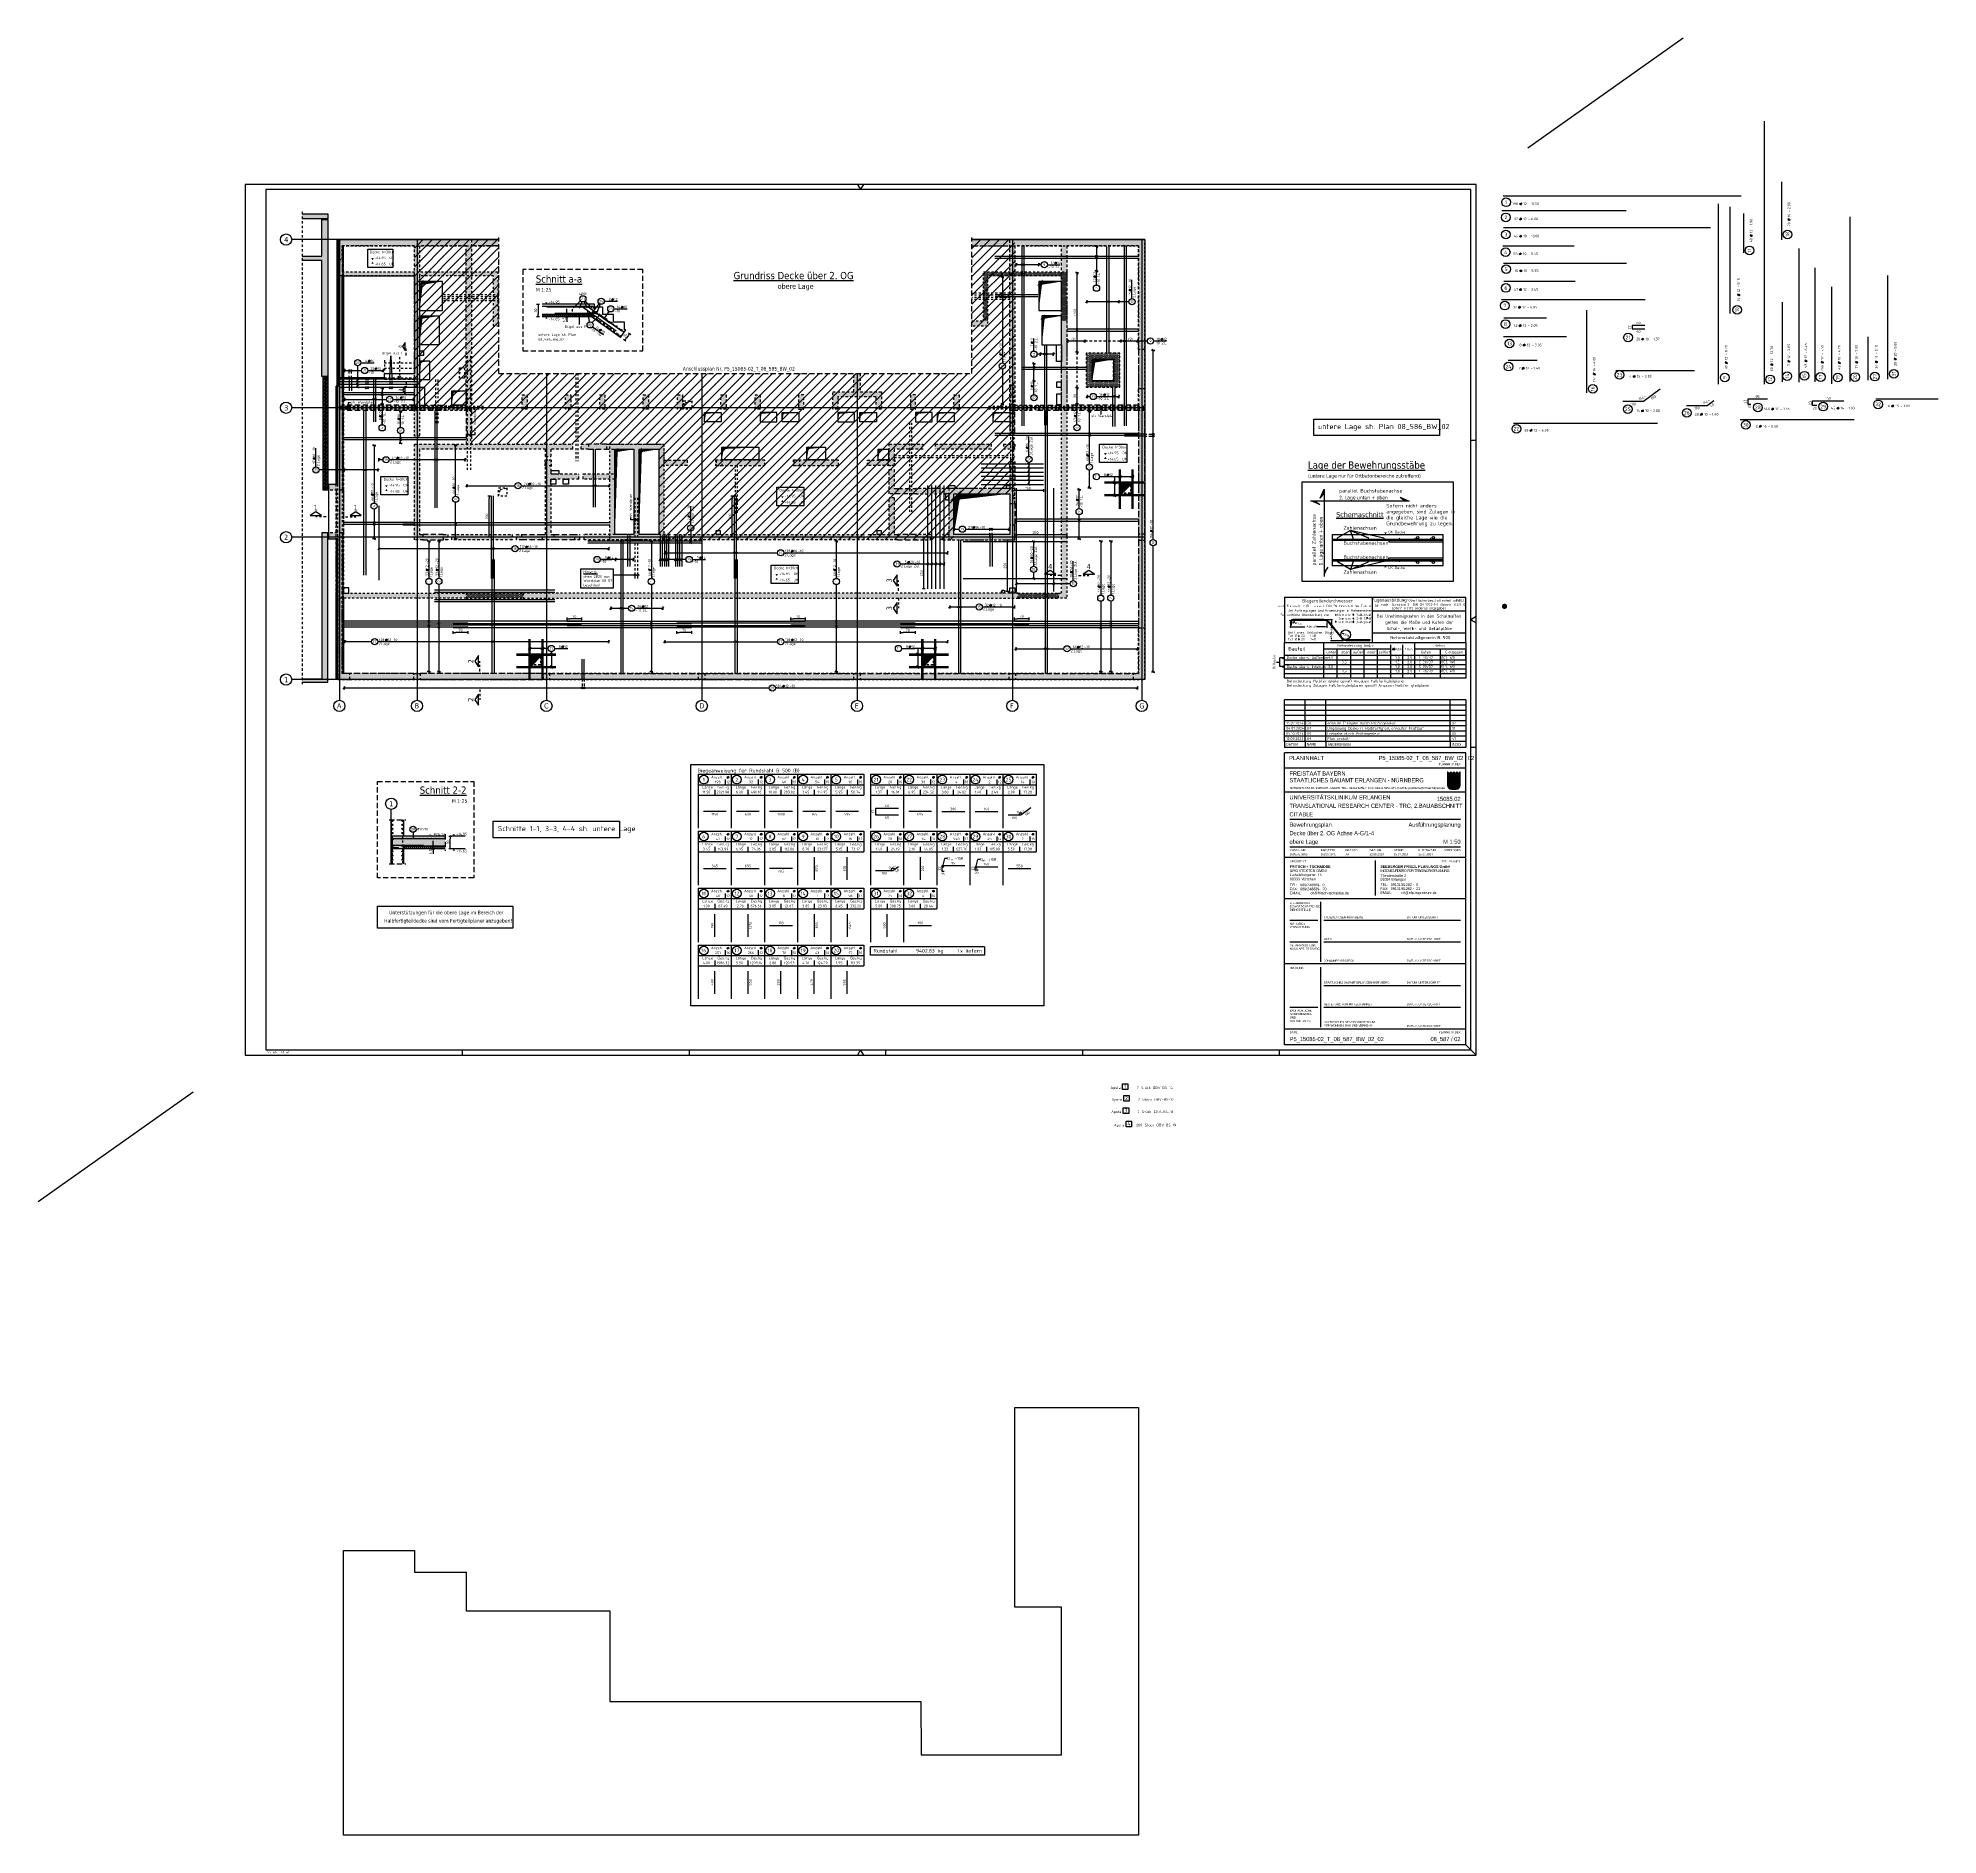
# Model space of a CAD drawing. Extents: x -10 to 81.8, y -37.7 to 49.1.
import ezdxf
from ezdxf.enums import TextEntityAlignment as Align

# ---------------------------------------------------------------- set-up
doc = ezdxf.new("R2010")
doc.units = 0
doc.header["$LTSCALE"] = 0.5
for name, pattern in [('AUSGEZOGEN', [1000.01, 1000, 0.01]), ('DASHDOTSMALL', [1.05, 0.5, -0.25, 0.05, -0.25]), ('DASHED', [0.75, 0.5, -0.25]), ('DOT', [0.175, 0.05, -0.125]), ('HIDDEN', [0.375, 0.25, -0.125]), ('HIDDEN2', [0.187, 0.125, -0.062]), ('HIDDEN4', [0.12, 0.02, -0.1]), ('PUNKT', [0.175, 0.05, -0.125]), ('STRICHLINIE', [0.75, 0.5, -0.25]), ('STRICHPUNKT2', [0.55, 0.25, -0.125, 0.05, -0.125]), ('VERDECKT', [0.375, 0.25, -0.125])]:
    doc.linetypes.add(name, pattern=pattern)
for name, color, linetype in [('40 A Plankopf Text F+T', 7, 'Continuous'), ('ACHSEN', 7, 'Continuous'), ('AFU', 7, 'Continuous'), ('APS', 7, 'Continuous'), ('Bestand', 7, 'Continuous'), ('BET-ANS', 7, 'Continuous'), ('BETON', 7, 'Continuous'), ('Brüstung DG', 7, 'Continuous'), ('DD', 7, 'Continuous'), ('DETAIL', 7, 'Continuous'), ('DG', 7, 'Continuous'), ('DRUEBER', 7, 'Continuous'), ('grau_dunkel', 7, 'Continuous'), ('grau_hell', 7, 'Continuous'), ('grau_mittel', 7, 'Continuous'), ('Halbfertigteile', 7, 'Continuous'), ('HILFE', 7, 'Continuous'), ('koten', 7, 'Continuous'), ('MASSE', 7, 'Continuous'), ('MW', 7, 'Continuous'), ('OBJEKT', 7, 'Continuous'), ('RAHMEN', 7, 'Continuous'), ('RND', 7, 'Continuous'), ('RND_BILD', 7, 'Continuous'), ('SCHATTEN', 7, 'Continuous'), ('SCHNITTE', 7, 'Continuous'), ('SCHRAFF', 7, 'Continuous'), ('SFP_Achsen', 7, 'Continuous'), ('STEMPEL', 7, 'Continuous'), ('TEXT', 7, 'Continuous'), ('VERDECKT', 7, 'Continuous'), ('VERDECKT2', 7, 'Continuous')]:
    doc.layers.add(name, color=color, linetype=linetype)
doc.layers.add('NOPLOT', color=7, linetype='Continuous', plot=False)
doc.layers.add('zila_01_rb_02_stb-fertig_05_schraff', color=144, linetype='Continuous', lineweight=9)
doc.styles.add('ERSTELLTER_STIL_3', font='arial.ttf')
doc.styles.add('ERSTELLTER_STIL_4', font='arialbd.ttf')
doc.styles.add('helv', font='tahoma.ttf')
doc.styles.add('plankopf_ArialN', font='ARIALN.TTF')
doc.styles.add('txt', font='isocp.shx')
doc.linetypes.add('AFU_50K', pattern='A,0.15,["/",Standard,S=0.2,R=0,X=-0.01,Y=-0.1],0.07,["/",Standard,S=0.2,R=0,X=-0.01,Y=-0.1],0.15', length=0.37)
doc.dimstyles.new('DOT_I', dxfattribs={"dimscale": 0.5, "dimtxt": 0.25, "dimasz": 0.25, "dimexe": 0.1, "dimexo": 0.3, "dimgap": 0.1, "dimtad": 1, "dimdec": 3, "dimzin": 3, "dimtxsty": 'txt', "dimblk": 'DOT', "dimblk1": 'DOT', "dimblk2": 'DOT', "dimsah": 1, "dimcen": 0.1, "dimse1": 1, "dimse2": 1, "dimazin": 0, "dimtfac": 1, "dimtdec": 4, "dimtix": 1, "dimtmove": 2, "dimatfit": 3, "dimfxl": 0, "dimtvp": 1, "dimtolj": 1, "dimtzin": 0, "dimarcsym": 0})
pattern_1 = [(0, (-322.07857, -163.97815), (8e-17, 0.254), [])]
pattern_2 = [(0, (-74.13047, 79.29311), (1e-17, 0.0625), []), (90, (-74.13047, 79.29311), (-0.0625, 2e-17), [])]
pattern_3 = [(0, (-74.13047, 79.29311), (0.025, 0.05), [0, -0.05])]

# ---------------------------------------------------------------- blocks, each defined once
blk = doc.blocks.new('DINA0')
at = {"color": 7, "linetype": 'Continuous'}
for p, q in [((59.45, 0.5), (59.14, 0)), ((59.76, 0), (59.45, 0.5))]:
    blk.add_line(p, q, dxfattribs=at)
at = {"layer": 'NOPLOT', "color": 191, "linetype": 'AUSGEZOGEN'}
for p, q in [((123.9, 87.64), (138.9, 98.25)), ((-20, -14.15), (-5, -3.54))]:
    blk.add_line(p, q, dxfattribs=at)
at = {"layer": 'RAHMEN'}
for p, q in [((0, 84.1), (0, 0)), ((118.9, 84.1), (0, 84.1)), ((118.9, 0), (118.9, 84.1)), ((0, 0), (118.9, 0))]:
    blk.add_line(p, q, dxfattribs=at)
at = {"layer": 'RAHMEN', "color": 5}
for p, q in [((118.4, 83.6), (2, 83.6)), ((2, 83.6), (2, 0.5)), ((118.4, 0.5), (118.4, 83.6)), ((2, 0.5), (118.4, 0.5))]:
    blk.add_line(p, q, dxfattribs=at)
at = {"layer": 'RAHMEN', "color": 7, "linetype": 'Continuous'}
for p, q in [((59.14, 84.1), (59.45, 83.6)), ((59.45, 83.6), (59.76, 84.1)), ((118.9, 42.36), (118.4, 42.05)), ((118.4, 42.05), (118.9, 41.74))]:
    blk.add_line(p, q, dxfattribs=at)
at = {"layer": 'RAHMEN', "color": 7}
for p, q in [((118.4, 59.4), (118.9, 59.4)), ((118.9, 29.7), (118.4, 29.7)), ((21, 0), (21, 0.5)), ((42.9, 0.5), (42.9, 0)), ((61.9, 0), (61.9, 0.5)), ((80.9, 0.5), (80.9, 0)), ((99.9, 0), (99.9, 0.5))]:
    blk.add_line(p, q, dxfattribs=at)
at = {"layer": 'RAHMEN', "color": 7, "style": 'txt'}
blk.add_text('DIN A0   1.0 m2', height=0.2, dxfattribs=at).set_placement((2.08, 0.16))
blk = doc.blocks.new('Bundeslandwappen')
at = {"lineweight": 9, "true_color": 0xffffff}
for points in [[(-5.8, 16.5), (-6, 16.5), (-6, 16.3), (-5.8, 16.3)], [(-5.1, 15.7), (-5.3, 15.7), (-5.3, 15.5), (-5.1, 15.5)], [(-3.5, 15.7), (-3.7, 15.7), (-3.7, 15.5), (-3.5, 15.5)], [(-2.8, 16.5), (-3, 16.5), (-3, 16.3), (-2.8, 16.3)], [(-2.2, 15.7), (-2.4, 15.7), (-2.4, 15.5), (-2.2, 15.5)], [(-0.6, 15.7), (-0.8, 15.7), (-0.8, 15.5), (-0.6, 15.5)], [(0.1, 16.5), (-0.1, 16.5), (-0.1, 16.3), (0.1, 16.3)], [(0.8, 15.7), (0.6, 15.7), (0.6, 15.5), (0.8, 15.5)], [(2.4, 15.7), (2.2, 15.7), (2.2, 15.5), (2.4, 15.5)], [(3, 16.5), (2.8, 16.5), (2.8, 16.3), (3, 16.3)], [(3.7, 15.7), (3.5, 15.7), (3.5, 15.5), (3.7, 15.5)], [(5.3, 15.7), (5.1, 15.7), (5.1, 15.5), (5.3, 15.5)], [(6, 16.5), (5.8, 16.5), (5.8, 16.3), (6, 16.3)]]:
    blk.add_hatch(color=7, dxfattribs=at).paths.add_polyline_path(points)
at = {"true_color": 0xffffff}
for points in [[(-5.3, 12.6), (-5.7, 12.6), (-5.7, 12.2), (-5.1, 12)], [(-3.6, 8.4), (-5.7, 9.2), (-5.7, 6.2), (-2.1, 4.9)], [(-5.7, 6.1), (-5.7, 3.7, 0.041392), (-5.7, 3.1), (-4.2, 2.6)], [(-1.4, 10.7), (-5.1, 12), (-3.6, 8.4), (0.1, 7.1)], [(-0.6, 1.3), (-4.2, 2.6), (-3.3, 0.4, 0.073774), (-2.3, 0.3), (-0.1, 0.3)], [(0.9, 12.6), (-2.2, 12.6), (-1.4, 10.7), (2.2, 9.4)], [(1.6, 3.6), (-2.1, 4.9), (-0.6, 1.3), (2.4, 0.3, 0.043654), (2.9, 0.4)], [(3.7, 5.8), (0.1, 7.1), (1.6, 3.6), (5.2, 2.3)], [(4, 12.6), (1.7, 12.6), (4.4, 11.6)], [(5.7, 8.1), (2.2, 9.4), (3.7, 5.8), (5.7, 5.1)], [(5.7, 11.2), (4.4, 11.6), (5.7, 8.5)]]:
    blk.add_hatch(color=7, dxfattribs=at).paths.add_polyline_path(points)
at = {"lineweight": 9}
h = blk.add_hatch(dxfattribs=at)
h.set_pattern_fill('ANSI31', color=256, scale=0.08, angle=315, style=0)
h.set_pattern_definition(pattern_1)
h.paths.add_polyline_path([(-5.1, 12), (-5.7, 12.2), (-5.7, 9.2), (-3.6, 8.4)])
h = blk.add_hatch(dxfattribs=at)
h.set_pattern_fill('ANSI31', color=256, scale=0.08, angle=315, style=0)
h.set_pattern_definition(pattern_1)
h.paths.add_polyline_path([(-2.1, 4.9), (-5.7, 6.2), (-5.7, 6.1), (-4.2, 2.6), (-0.6, 1.3)])
h = blk.add_hatch(dxfattribs=at)
h.set_pattern_fill('ANSI31', color=256, scale=0.08, angle=315, style=0)
h.set_pattern_definition(pattern_1)
h.paths.add_polyline_path([(-4.2, 2.6), (-5.7, 3.1, 0.285055), (-3.3, 0.4)])
h = blk.add_hatch(dxfattribs=at)
h.set_pattern_fill('ANSI31', color=256, scale=0.08, angle=315, style=0)
h.set_pattern_definition(pattern_1)
h.paths.add_polyline_path([(-2.2, 12.6), (-5.3, 12.6), (-5.1, 12), (-1.4, 10.7)])
h = blk.add_hatch(dxfattribs=at)
h.set_pattern_fill('ANSI31', color=256, scale=0.08, angle=315, style=0)
h.set_pattern_definition(pattern_1)
h.paths.add_polyline_path([(0.1, 7.1), (-3.6, 8.4), (-2.1, 4.9), (1.6, 3.6)])
h = blk.add_hatch(dxfattribs=at)
h.set_pattern_fill('ANSI31', color=256, scale=0.08, angle=315, style=0)
h.set_pattern_definition(pattern_1)
h.paths.add_polyline_path([(2.2, 9.4), (-1.4, 10.7), (0.1, 7.1), (3.7, 5.8)])
h = blk.add_hatch(dxfattribs=at)
h.set_pattern_fill('ANSI31', color=256, scale=0.08, angle=315, style=0)
h.set_pattern_definition(pattern_1)
h.paths.add_polyline_path([(-0.6, 1.3), (-0.1, 0.3), (2.3, 0.3, 0.004354), (2.4, 0.3)])
h = blk.add_hatch(dxfattribs=at)
h.set_pattern_fill('ANSI31', color=256, scale=0.08, angle=315, style=0)
h.set_pattern_definition(pattern_1)
h.paths.add_polyline_path([(4.4, 11.6), (1.7, 12.6), (0.9, 12.6), (2.2, 9.4), (5.7, 8.1), (5.7, 8.5)])
h = blk.add_hatch(dxfattribs=at)
h.set_pattern_fill('ANSI31', color=256, scale=0.08, angle=315, style=0)
h.set_pattern_definition(pattern_1)
h.paths.add_polyline_path([(5.3, 2.1), (5.2, 2.3), (1.6, 3.6), (2.9, 0.4, 0.22704)])
h = blk.add_hatch(dxfattribs=at)
h.set_pattern_fill('ANSI31', color=256, scale=0.08, angle=315, style=0)
h.set_pattern_definition(pattern_1)
h.paths.add_polyline_path([(5.7, 5.1), (3.7, 5.8), (5.2, 2.3), (5.4, 2.2, 0.111178), (5.7, 3.7)])
h = blk.add_hatch(dxfattribs=at)
h.set_pattern_fill('ANSI31', color=256, scale=0.08, angle=315, style=0)
h.set_pattern_definition(pattern_1)
h.paths.add_polyline_path([(5.7, 12.6), (4, 12.6), (4.4, 11.6), (5.7, 11.2)])
for p, q in [((-6, 16.1), (-6, 3.7)), ((-6, 13.3), (6, 13.3)), ((-6, 12.9), (6, 12.9)), ((-5.7, 12.6), (-5.7, 3.7)), ((-5.7, 12.6), (5.7, 12.6)), ((-5.7, 12.2), (5.7, 8.1)), ((-5.7, 9.2), (5.7, 5.1)), ((-5.7, 6.2), (5.4, 2.2)), ((-5.7, 6.1), (-3.3, 0.4)), ((-5.7, 3.1), (2.4, 0.3)), ((-5.6, 16.6), (-5.6, 16.7)), ((-5.6, 15), (-5.6, 15.2)), ((-5.3, 15.2), (-5.3, 15)), ((-4.7, 14.5), (-5.3, 14.5)), ((-5.3, 12.6), (-0.1, 0.3)), ((-4.1, 14.5), (-3.5, 14.5)), ((-3.5, 15.2), (-3.5, 15)), ((-3.4, 13.9), (-2.9, 14.2)), ((-2.9, 13.6), (-3.4, 13.9)), ((-3.2, 16.6), (-3.2, 16.7)), ((-3.2, 15), (-3.2, 15.2)), ((-2.9, 15.6), (-2.9, 14.5)), ((-2.9, 14.2), (-2.5, 13.9)), ((-2.5, 13.9), (-2.9, 13.6)), ((-2.7, 16.6), (-2.7, 16.7)), ((-2.7, 15), (-2.7, 15.2)), ((-2.4, 15.2), (-2.4, 15)), ((-1.7, 14.5), (-2.3, 14.5)), ((-2.3, 0.3), (2.3, 0.3)), ((-2.3, 0), (2.3, 0)), ((-2.2, 12.6), (2.9, 0.4)), ((-1.2, 14.5), (-0.6, 14.5)), ((-0.5, 15.2), (-0.5, 15)), ((0, 14.2), (-0.4, 13.9)), ((-0.4, 13.9), (0, 13.6)), ((-0.3, 16.6), (-0.2, 16.7)), ((-0.2, 15), (-0.2, 15.2)), ((0, 15.6), (0, 14.5)), ((0.4, 13.9), (0, 14.2)), ((0, 13.6), (0.4, 13.9)), ((0.3, 16.6), (0.2, 16.7)), ((0.2, 15), (0.2, 15.2)), ((0.5, 15.2), (0.5, 15)), ((1.2, 14.5), (0.6, 14.5)), ((0.9, 12.6), (5.3, 2.1)), ((1.7, 14.5), (2.3, 14.5)), ((1.7, 12.6), (5.7, 11.2)), ((2.4, 15.2), (2.4, 15)), ((2.9, 14.2), (2.5, 13.9)), ((2.5, 13.9), (2.9, 13.6)), ((2.7, 16.6), (2.7, 16.7)), ((2.7, 15), (2.7, 15.2)), ((2.9, 15.6), (2.9, 14.5)), ((3.4, 13.9), (2.9, 14.2)), ((2.9, 13.6), (3.4, 13.9)), ((3.2, 16.6), (3.2, 16.7)), ((3.2, 15), (3.2, 15.2)), ((3.5, 15.2), (3.5, 15)), ((4.1, 14.5), (3.5, 14.5)), ((4, 12.6), (5.7, 8.5)), ((4.7, 14.5), (5.3, 14.5)), ((5.3, 15.2), (5.3, 15)), ((5.6, 16.6), (5.6, 16.7)), ((5.6, 15), (5.6, 15.2)), ((5.7, 3.7), (5.7, 12.6)), ((6, 3.7), (6, 16.1))]:
    blk.add_line(p, q, dxfattribs=at)
for points in [[(-5.8, 16.3), (-6, 16.3), (-6, 16.5), (-5.8, 16.5)], [(-5.1, 15.5), (-5.3, 15.5), (-5.3, 15.7), (-5.1, 15.7)], [(-4.1, 13.7), (-4.8, 13.7), (-4.8, 14.1), (-4.1, 14.1)], [(-3.7, 15.5), (-3.5, 15.5), (-3.5, 15.7), (-3.7, 15.7)], [(-2.8, 16.3), (-3, 16.3), (-3, 16.5), (-2.8, 16.5)], [(-2.2, 15.5), (-2.4, 15.5), (-2.4, 15.7), (-2.2, 15.7)], [(-1.8, 13.7), (-1, 13.7), (-1, 14.1), (-1.8, 14.1)], [(-0.8, 15.5), (-0.6, 15.5), (-0.6, 15.7), (-0.8, 15.7)], [(0.1, 16.3), (-0.1, 16.3), (-0.1, 16.5), (0.1, 16.5)], [(0.8, 15.5), (0.6, 15.5), (0.6, 15.7), (0.8, 15.7)], [(1.8, 13.7), (1, 13.7), (1, 14.1), (1.8, 14.1)], [(2.2, 15.5), (2.4, 15.5), (2.4, 15.7), (2.2, 15.7)], [(3, 16.3), (2.8, 16.3), (2.8, 16.5), (3, 16.5)], [(3.7, 15.5), (3.5, 15.5), (3.5, 15.7), (3.7, 15.7)], [(4.1, 13.7), (4.8, 13.7), (4.8, 14.1), (4.1, 14.1)], [(5.1, 15.5), (5.3, 15.5), (5.3, 15.7), (5.1, 15.7)], [(5.8, 16.3), (6, 16.3), (6, 16.5), (5.8, 16.5)]]:
    blk.add_lwpolyline(points, close=True, dxfattribs=at)
for centre in [(-5.3, 13.9), (-3.7, 13.9), (-2.2, 13.9), (-0.7, 13.9), (0.7, 13.9), (2.2, 13.9), (3.7, 13.9), (5.3, 13.9)]:
    blk.add_circle(centre, 0.123, dxfattribs=at)
for centre, radius, start, end in [((-5.9, 16.5), 0.362, 44.6681, 253.1183), ((-2.3, 3.7), 3.7, 180, 270), ((-2.3, 3.7), 3.4, 180, 270), ((-5.7, 16.7), 0.05, 6.6615, 44.6681), ((-5.6, 16.6), 0.05, 186.6615, 265.6209), ((-5.6, 16.3), 0.281, 346.0232, 85.6209), ((-5.4, 16), 0.179, 74.7883, 15.1356), ((-5.5, 15.2), 0.157, 3.2756, 179.5521), ((-5.2, 15), 0.453, 182.8328, 261.3043), ((-5.4, 16.2), 0.05, 254.7883, 346.0232), ((-5.2, 16), 0.05, 93.0633, 195.1356), ((-5.3, 15.2), 0.191, 249.6358, 3.0857), ((-5.2, 15.9), 0.224, 350.9542, 93.0633), ((-5, 15.2), 0.05, 82.9467, 183.0857), ((-5, 15.5), 0.249, 262.9467, 77.8855), ((-4.9, 15.8), 0.05, 170.9542, 257.8855), ((-4.6, 14.9), 0.224, 71.4, 0), ((-4.7, 14.9), 0.312, 275.9649, 353.9773), ((-4.4, 15.2), 0.208, 317.0775, 222.9225), ((-4.2, 14.9), 0.224, 180, 108.6), ((-4.1, 14.9), 0.312, 186.0227, 264.0351), ((-3.8, 15.5), 0.249, 102.1145, 277.0533), ((-3.9, 15.8), 0.05, 282.1145, 9.0458), ((-3.6, 15.9), 0.224, 86.9367, 189.0458), ((-3.8, 15.2), 0.05, 356.9143, 97.0533), ((-3.5, 15.2), 0.191, 176.9143, 290.3642), ((-3.4, 16), 0.179, 164.8644, 105.2117), ((-3.6, 16), 0.05, 344.8644, 86.9367), ((-3.2, 16.3), 0.281, 94.3791, 193.9768), ((-3.4, 16.2), 0.05, 193.9768, 285.2117), ((-3.3, 15.2), 0.157, 0.4479, 176.7244), ((-3.6, 15), 0.453, 278.6957, 357.1672), ((-2.9, 16.6), 0.264, 24.0166, 155.3409), ((-3.1, 16.7), 0.05, 155.2288, 173.3385), ((-3.2, 16.6), 0.05, 274.3791, 353.3385), ((-2.7, 16.7), 0.05, 6.6615, 24.0166), ((-2.6, 16.6), 0.05, 186.6615, 265.6209), ((-2.5, 16), 0.179, 74.7883, 15.1356), ((-2.6, 15.2), 0.157, 3.2756, 179.5521), ((-2.3, 15), 0.453, 182.8328, 261.3043), ((-2.7, 16.3), 0.281, 346.0232, 85.6209), ((-2.4, 16.2), 0.05, 254.7883, 346.0232), ((-2.3, 15.2), 0.191, 249.6358, 3.0857), ((-2.3, 15.9), 0.224, 350.9542, 93.0633), ((-2.3, 16), 0.05, 93.0633, 195.1356), ((-2.1, 15.5), 0.249, 262.9467, 77.8855), ((-2.1, 15.2), 0.05, 82.9467, 183.0857), ((-2, 15.8), 0.05, 170.9542, 257.8855), ((-1.7, 14.9), 0.224, 71.4, 0), ((-1.5, 15.2), 0.208, 317.0775, 222.9225), ((-1.8, 14.9), 0.312, 275.9649, 353.9773), ((-1.2, 14.9), 0.224, 180, 108.6), ((-1.2, 14.9), 0.312, 186.0227, 264.0351), ((-0.9, 15.5), 0.249, 102.1145, 277.0533), ((-0.7, 15.9), 0.224, 86.9367, 189.0458), ((-0.9, 15.8), 0.05, 282.1145, 9.0458), ((-0.8, 15.2), 0.05, 356.9143, 97.0533), ((-0.6, 15.2), 0.191, 176.9143, 290.3642), ((-0.7, 16), 0.05, 344.8644, 86.9367), ((-0.3, 16.3), 0.281, 94.3791, 193.9768), ((-0.4, 16), 0.179, 164.8644, 105.2117), ((-0.5, 16.2), 0.05, 193.9768, 285.2117), ((-0.7, 15), 0.453, 278.6957, 357.1672), ((-0.4, 15.2), 0.157, 0.4479, 176.7244), ((-0.3, 16.6), 0.05, 274.3791, 353.3385), ((0, 16.6), 0.264, 24.0166, 155.3409), ((-0.2, 16.7), 0.05, 155.2288, 173.3385), ((0.2, 16.7), 0.05, 6.6615, 24.0166), ((0.4, 15.2), 0.157, 3.2756, 179.5521), ((0.7, 15), 0.453, 182.8328, 261.3043), ((0.3, 16.6), 0.05, 186.6615, 265.6209), ((0.3, 16.3), 0.281, 346.0232, 85.6209), ((0.4, 16), 0.179, 74.7883, 15.1356), ((0.5, 16.2), 0.05, 254.7883, 346.0232), ((0.6, 15.2), 0.191, 249.6358, 3.0857), ((0.7, 16), 0.05, 93.0633, 195.1356), ((0.7, 15.9), 0.224, 350.9542, 93.0633), ((0.8, 15.2), 0.05, 82.9467, 183.0857), ((0.9, 15.5), 0.249, 262.9467, 77.8855), ((0.9, 15.8), 0.05, 170.9542, 257.8855), ((1.2, 14.9), 0.224, 71.4, 0), ((1.2, 14.9), 0.312, 275.9649, 353.9773), ((1.5, 15.2), 0.208, 317.0775, 222.9225), ((1.7, 14.9), 0.224, 180, 108.6), ((1.8, 14.9), 0.312, 186.0227, 264.0351), ((2.1, 15.5), 0.249, 102.1145, 277.0533), ((2.3, 15.9), 0.224, 86.9367, 189.0458), ((2, 15.8), 0.05, 282.1145, 9.0458), ((2.1, 15.2), 0.05, 356.9143, 97.0533), ((2.3, 15.2), 0.191, 176.9143, 290.3642), ((2.5, 16), 0.179, 164.8644, 105.2117), ((2.3, 16), 0.05, 344.8644, 86.9367), ((2.3, 15), 0.453, 278.6957, 357.1672), ((2.3, 3.7), 3.7, 270, 0), ((2.3, 3.7), 3.4, 270, 0), ((2.7, 16.3), 0.281, 94.3791, 193.9768), ((2.4, 16.2), 0.05, 193.9768, 285.2117), ((2.6, 15.2), 0.157, 0.4479, 176.7244), ((2.6, 16.6), 0.05, 274.3791, 353.3385), ((2.9, 16.6), 0.264, 24.0166, 155.3409), ((2.7, 16.7), 0.05, 155.2288, 173.3385), ((3.1, 16.7), 0.05, 6.6615, 24.0166), ((3.2, 16.6), 0.05, 186.6615, 265.6209), ((3.2, 16.3), 0.281, 346.0232, 85.6209), ((3.4, 16), 0.179, 74.7883, 15.1356), ((3.3, 15.2), 0.157, 3.2756, 179.5521), ((3.6, 15), 0.453, 182.8328, 261.3043), ((3.4, 16.2), 0.05, 254.7883, 346.0232), ((3.6, 16), 0.05, 93.0633, 195.1356), ((3.5, 15.2), 0.191, 249.6358, 3.0857), ((3.6, 15.9), 0.224, 350.9542, 93.0633), ((3.8, 15.2), 0.05, 82.9467, 183.0857), ((3.8, 15.5), 0.249, 262.9467, 77.8855), ((3.9, 15.8), 0.05, 170.9542, 257.8855), ((4.2, 14.9), 0.224, 71.4, 0), ((4.1, 14.9), 0.312, 275.9649, 353.9773), ((4.4, 15.2), 0.208, 317.0775, 222.9225), ((4.6, 14.9), 0.224, 180, 108.6), ((4.7, 14.9), 0.312, 186.0227, 264.0351), ((5, 15.5), 0.249, 102.1145, 277.0533), ((4.9, 15.8), 0.05, 282.1145, 9.0458), ((5.2, 15.9), 0.224, 86.9367, 189.0458), ((5, 15.2), 0.05, 356.9143, 97.0533), ((5.3, 15.2), 0.191, 176.9143, 290.3642), ((5.4, 16), 0.179, 164.8644, 105.2117), ((5.2, 16), 0.05, 344.8644, 86.9367), ((5.6, 16.3), 0.281, 94.3791, 193.9768), ((5.4, 16.2), 0.05, 193.9768, 285.2117), ((5.5, 15.2), 0.157, 0.4479, 176.7244), ((5.2, 15), 0.453, 278.6957, 357.1672), ((5.9, 16.5), 0.362, 286.8817, 135.3319), ((5.7, 16.7), 0.05, 135.3319, 173.3385), ((5.6, 16.6), 0.05, 274.3791, 353.3385)]:
    blk.add_arc(centre, radius, start, end, dxfattribs=at)
blk = doc.blocks.new('Plankopf_PU')
for p, q in [((-18.5, 25.4), (-18.5, 27.7)), ((-1, 27.7), (-18.5, 27.7)), ((-1, 27.7), (-18.5, 27.7)), ((-1, 25.4), (-1, 27.7)), ((-1, 25.4), (-18.5, 25.4)), ((-1, 25.4), (-18.5, 25.4)), ((-18.5, 19.1), (-18.5, 25.4)), ((-1, 19.1), (-1, 25.4)), ((-1.5, 22.75), (-18, 22.75)), ((-18.5, 15.1), (-18.5, 19.1)), ((-1, 19.1), (-18.5, 19.1)), ((-18, 20.1), (-1.5, 20.1)), ((-9.75, 18.8), (-9.75, 15.4)), ((-1, 15.1), (-1, 19.1)), ((-1, 15.1), (-18.5, 15.1)), ((-1, 15.1), (-18.5, 15.1)), ((-18.5, 8.8), (-18.5, 15.1)), ((-15, 9), (-15, 14.8)), ((-1, 8.8), (-1, 15.1)), ((-15.3, 13), (-18, 13)), ((-1.5, 13), (-14.7, 13)), ((-15.3, 10.9), (-18, 10.9)), ((-1.5, 10.9), (-14.7, 10.9)), ((-18.5, 2.5), (-18.5, 8.8)), ((-1, 8.8), (-18.5, 8.8)), ((-15, 2.7), (-15, 8.5)), ((-1, 2.5), (-1, 8.8)), ((-1.5, 6.7), (-14.7, 6.7)), ((-15.3, 4.6), (-18, 4.6)), ((-1.5, 4.6), (-14.7, 4.6)), ((-1, 2.5), (-18.5, 2.5)), ((-18.5, 1), (-18.5, 2.5)), ((-1, 2.5), (-18.5, 2.5)), ((-1, 1), (-1, 2.5)), ((-1, 1), (-18.5, 1))]:
    blk.add_line(p, q)
at = {"xscale": 0.1, "yscale": 0.1, "zscale": 0.1}
blk.add_blockref('Bundeslandwappen', (-2.15, 25.67), dxfattribs=at)
at = {"linetype": 'AUSGEZOGEN', "lineweight": 35, "style": 'plankopf_ArialN'}
blk.add_text('STAATLICHES BAUAMT ERLANGEN - NÜRNBERG', height=0.4, dxfattribs=at).set_placement((-18.03, 26.55), align=Align.MIDDLE_LEFT)
for s, height, p in [('FREISTAAT BAYERN', 0.4, (-18.03, 27.4)), ('PRÜFUNG', 0.2, (-18.01, 8.5))]:
    blk.add_text(s, height=height, dxfattribs=at).set_placement(p, align=Align.TOP_LEFT)
at = {"style": 'plankopf_ArialN'}
for s, p in [('BOHLENPLATZ 18, 91054 ERLANGEN, TEL.: 09131 6259-0, FAX: 09131 6259-377, E-MAIL: poststelle@stbaer.bayern.de', (-18.01, 25.7)), ('MASSN.-NR', (-18.01, 19.7)), ('KAP./TITEL', (-15.01, 19.7)), ('GEZ.VON', (-12.64, 19.7)), ('GEZ. AM', (-10.29, 19.7)), ('STAND', (-7.93, 19.7)), ('PLOTDATUM', (-5.57, 19.7)), ('FAU ERLANGEN-NÜRNBERG', (-14.71, 13.21)), ('DATUM, UNTERSCHRIFT', (-6.69, 13.21)), ('UKER', (-14.71, 11.11)), ('DATUM, UNTERSCHRIFT', (-6.68, 11.11)), ('JOHANNES GRASECK', (-14.7, 9.01)), ('DATUM, UNTERSCHRIFT', (-6.68, 9.01)), ('STAATLICHES BAUAMT ERLANGEN-NÜRNBERG', (-14.71, 6.91)), ('DATUM, UNTERSCHRIFT', (-6.69, 6.91)), ('REGIERUNG VON MITTELFRANKEN', (-14.71, 4.81)), ('DATUM, UNTERSCHRIFT', (-6.68, 4.81)), ('DATEI', (-18, 2.1)), ('DATUM, UNTERSCHRIFT', (-6.68, 2.71))]:
    blk.add_text(s, height=0.2, dxfattribs=at).set_placement(p)
at = {"linetype": 'AUSGEZOGEN', "lineweight": 35, "style": 'plankopf_ArialN'}
blk.add_text('ARCHITEKT', height=0.2, dxfattribs=at).set_placement((-17.99, 18.61))
blk.add_text('FACHPLANER', height=0.2, dxfattribs=at).set_placement((-1.52, 18.61), align=Align.RIGHT)
at = {"style": 'plankopf_ArialN'}
for s, p in [('SONSTIGES', (-1.49, 19.7)), ('PLANNR./INDEX', (-1.5, 2.1))]:
    blk.add_text(s, height=0.2, dxfattribs=at).set_placement(p, align=Align.RIGHT)
at = {"insert": (-5.57, 19.3), "char_height": 0.2, "attachment_point": 7, "style": 'plankopf_ArialN'}
blk.add_mtext('15.07.2024', dxfattribs=at)
at = {"char_height": 0.2, "attachment_point": 1, "style": 'plankopf_ArialN'}
for s, insert, width in [('GRUNDBESITZ\\PBEWIRTSCHAFTENDE DIENSTSTELLE', (-18, 14.8), 2.5), ('NUTZENDE^JVERWALTUNG', (-18, 12.8), 2.6984), ('VERANTWORTUNG  NACH ART. 73 BAYBO', (-17.99, 10.71), 2.6877), ('BAUFACHLICHE GENEHMIGUNG UND FESTSETZUNG', (-18, 4.4), 2.2311), ('BAYERISCHES STAATSMINISTERIUM ^JFÜR WOHNEN, BAU UND VERKEHR', (-14.69, 3.29), 9.2941)]:
    blk.add_mtext(s, dxfattribs=dict(at, insert=insert, width=width))
at = {"style": 'plankopf_ArialN'}
for tag, p in [('PROJEKTBEZEICHNUNGZ1', (-18.03, 24.58)), ('PROJEKTBEZEICHNUNGZ2', (-18.03, 23.76)), ('PROJEKTBEZEICHNUNGZ3', (-18.03, 22.94))]:
    blk.add_attdef(tag, text='', height=0.4, dxfattribs=at).set_placement(p, align=Align.BOTTOM_LEFT)
for tag, p in [('GEB.-NR', (-1.5, 24.95)), ('0.000X', (-1.51, 1.75))]:
    blk.add_attdef(tag, text='', height=0.4, dxfattribs=at).set_placement(p, align=Align.TOP_RIGHT)
for tag, p, height in [('PLANINHALTZ1', (-18.03, 22.06), 0.4), ('PLANINHALTZ2', (-18.03, 21.23), 0.4), ('PLANINHALTZ3', (-18.03, 20.41), 0.4), ('MASSN.-NR', (-18.01, 19.3), 0.2), ('KAPITEL/TITEL', (-15.01, 19.3), 0.2), ('GEZ_VON', (-12.64, 19.3), 0.2), ('GEZ_AM', (-10.29, 19.3), 0.2), ('STAND', (-7.93, 19.3), 0.2)]:
    blk.add_attdef(tag, p, '', height=height, dxfattribs=at)
for tag, height, p in [('PLANUNGSPHASE', 0.4, (-1.5, 22.06)), ('PROJEKTKATEGORIE', 0.4, (-1.5, 21.23)), ('MAßSTAB', 0.4, (-1.5, 20.41)), ('SONSTIGES', 0.2, (-1.5, 19.3))]:
    blk.add_attdef(tag, text='', height=height, dxfattribs=at).set_placement(p, align=Align.RIGHT)
at = {"layer": '40 A Plankopf Text F+T', "color": 7, "linetype": 'Continuous', "lineweight": 13, "char_height": 0.25, "attachment_point": 7}
for s, insert, style in [('\\A1;ARCHITEKTEN GMBH', (-17.99, 17.68), 'ERSTELLTER_STIL_3'), ('\\A1;Gabelsbergerstr. 15', (-17.99, 17.21), 'ERSTELLTER_STIL_3'), ('\\A1;80333 München', (-17.99, 16.88), 'ERSTELLTER_STIL_3'), ('\\A1;FRITSCH + TSCHAIDSE ', (-17.99, 18.08), 'ERSTELLTER_STIL_4'), ('\\A1;SEEBERGER FRIEDL PLANUNGS GmbH', (-9.24, 18.08), 'ERSTELLTER_STIL_4'), ('\\A1;Theaterstraße 2', (-9.24, 17.21), 'ERSTELLTER_STIL_3'), ('\\A1;91054 Erlangen', (-9.24, 16.77), 'ERSTELLTER_STIL_3'), ('\\A1;{\\T0.8;INGENIEURBÜRO FÜR TRAGWERKSPLANUNG}', (-9.24, 17.68), 'ERSTELLTER_STIL_3')]:
    blk.add_mtext(s, dxfattribs=dict(at, insert=insert, style=style))
at = {"layer": '40 A Plankopf Text F+T', "color": 7, "linetype": 'Continuous', "lineweight": 13, "char_height": 0.25, "attachment_point": 7, "line_spacing_factor": 0.945293, "style": 'ERSTELLTER_STIL_3'}
for s, insert in [('\\A1;TEL: ^I089/248889-  0\\PFAX: ^I089/248889-  70\\PEMAIL: ^Icit@fritsch-tschaidse.de', (-17.99, 15.48)), ('\\A1;TEL: ^I09131/81282 -  0\\PFAX: ^I09131/81282 -  21\\PEMAIL: ^Ierl@sfp-ingenieure.de', (-9.24, 15.48))]:
    blk.add_mtext(s, dxfattribs=dict(at, insert=insert))
blk = doc.blocks.new('Plankopf-ER')
at = {"layer": 'RAHMEN', "color": 7, "linetype": 'Continuous'}
for p, q in [((-0.5, 4.6), (-18, 4.6)), ((-18, 4.1), (-18, 4.6)), ((-0.5, 4.1), (-18, 4.1)), ((-18, 3.6), (-18, 4.1)), ((-16, 4.1), (-16, 4.6)), ((-16, 3.6), (-16, 4.1)), ((-14, 4.1), (-14, 4.6)), ((-14, 3.6), (-14, 4.1)), ((-2, 4.1), (-2, 4.6)), ((-2, 3.6), (-2, 4.1)), ((-0.5, 4.6), (-0.5, 4.1)), ((-0.5, 4.1), (-0.5, 3.6)), ((-0.5, 3.6), (-18, 3.6)), ((-18, 3.1), (-18, 3.6)), ((-0.5, 3.1), (-18, 3.1)), ((-18, 2.6), (-18, 3.1)), ((-0.5, 2.6), (-18, 2.6)), ((-18, 2.1), (-18, 2.6)), ((-0.5, 2.1), (-18, 2.1)), ((-18, 1.6), (-18, 2.1)), ((-16, 3.1), (-16, 3.6)), ((-16, 2.6), (-16, 3.1)), ((-16, 2.1), (-16, 2.6)), ((-16, 1.6), (-16, 2.1)), ((-14, 3.1), (-14, 3.6)), ((-14, 2.6), (-14, 3.1)), ((-14, 2.1), (-14, 2.6)), ((-14, 1.6), (-14, 2.1)), ((-2, 3.1), (-2, 3.6)), ((-2, 2.6), (-2, 3.1)), ((-2, 2.1), (-2, 2.6)), ((-2, 1.6), (-2, 2.1)), ((-0.5, 3.6), (-0.5, 3.1)), ((-0.5, 3.1), (-0.5, 2.6)), ((-0.5, 2.6), (-0.5, 2.1)), ((-0.5, 2.1), (-0.5, 1.6)), ((-0.5, 1.6), (-18, 1.6)), ((-18, 1.1), (-18, 1.6)), ((-0.5, 1.1), (-18, 1.1)), ((-18, 0.6), (-18, 1.1)), ((-0.5, 0.6), (-18, 0.6)), ((-18, 0.6), (-18, 0)), ((-0.5, 0), (-18, 0)), ((-16, 1.1), (-16, 1.6)), ((-16, 0.6), (-16, 1.1)), ((-16, 0.6), (-16, 0)), ((-14, 1.1), (-14, 1.6)), ((-14, 0.6), (-14, 1.1)), ((-14, 0.6), (-14, 0)), ((-2, 1.1), (-2, 1.6)), ((-2, 0.6), (-2, 1.1)), ((-2, 0.6), (-2, 0)), ((-0.5, 1.6), (-0.5, 1.1)), ((-0.5, 1.1), (-0.5, 0.6)), ((-0.5, 0.6), (-0.5, 0))]:
    blk.add_line(p, q, dxfattribs=at)
at = {"layer": 'RAHMEN', "color": 7, "linetype": 'Continuous', "style": 'txt'}
for tag, p in [('INDEX-D8', (-17.84, 4.24)), ('INDEX-D7', (-17.84, 3.74)), ('INDEX-N8', (-15.88, 4.24)), ('INDEX-N7', (-15.88, 3.74)), ('INDEX-X8', (-13.86, 4.24)), ('INDEX-X7', (-13.86, 3.74)), ('INDEX8', (-1.83, 4.24)), ('INDEX7', (-1.83, 3.74)), ('INDEX-D6', (-17.84, 3.24)), ('INDEX-D5', (-17.84, 2.74)), ('INDEX-D4', (-17.84, 2.24)), ('INDEX-D3', (-17.84, 1.74)), ('INDEX-N6', (-15.88, 3.24)), ('INDEX-N5', (-15.88, 2.74)), ('INDEX-N4', (-15.88, 2.24)), ('INDEX-N3', (-15.88, 1.74)), ('INDEX-X6', (-13.86, 3.24)), ('INDEX-X5', (-13.86, 2.74)), ('INDEX-X4', (-13.86, 2.24)), ('INDEX-X3', (-13.86, 1.74)), ('INDEX6', (-1.83, 3.24)), ('INDEX5', (-1.83, 2.74)), ('INDEX4', (-1.83, 2.24)), ('INDEX3', (-1.83, 1.74)), ('INDEX-D2', (-17.84, 1.24)), ('INDEX-D1', (-17.84, 0.74)), ('INDEX-N2', (-15.88, 1.24)), ('INDEX-N1', (-15.88, 0.74)), ('INDEX-X2', (-13.86, 1.24)), ('INDEX-X1', (-13.86, 0.74)), ('INDEX2', (-1.83, 1.24)), ('INDEX1', (-1.83, 0.74))]:
    blk.add_attdef(tag, p, '', height=0.25, dxfattribs=at)
at = {"layer": 'STEMPEL', "color": 7, "linetype": 'Continuous', "style": 'helv'}
for s, p in [('DATUM', (-17.83, 0.18)), ('NAME', (-15.85, 0.18)), ('ÄNDERUNGEN', (-13.83, 0.18))]:
    blk.add_text(s, height=0.25, dxfattribs=at).set_placement(p)
at = {"layer": 'STEMPEL', "color": 7, "linetype": 'Continuous', "style": 'helv', "width": 0.8}
blk.add_text('INDEX', height=0.25, dxfattribs=at).set_placement((-1.83, 0.18))
blk = doc.blocks.new('okrd_o')
at = {"layer": 'koten', "color": 7, "linetype": 'Continuous'}
blk.add_solid([(-0.12, 0.2), (0.12, 0.2), (0, 0)], dxfattribs=at)
at = {"layer": 'koten', "style": 'txt'}
blk.add_attdef('OKRD', (0.25, 0.1), '', height=0.25, dxfattribs=at)
blk = doc.blocks.new('okrd_u')
at = {"layer": 'koten', "color": 7, "linetype": 'Continuous'}
blk.add_solid([(-0.12, -0.2), (0.12, -0.2), (0, 0)], dxfattribs=at)
at = {"layer": 'koten', "style": 'txt'}
blk.add_attdef('OKRD', (0.25, -0.35), '', height=0.25, dxfattribs=at)
blk = doc.blocks.new('SCHN-1')
at = {"layer": 'SCHNITTE', "color": 5, "linetype": 'Continuous'}
blk.add_lwpolyline([(0.54, 0.13), (0, 0.49), (-0.54, 0.13)], close=True, dxfattribs=at)
at = {"layer": 'SCHNITTE', "color": 6, "linetype": 'Continuous', "style": 'helv'}
blk.add_attdef('SCHN-1', text='', height=0.5, dxfattribs=at).set_placement((0, 0.64), align=Align.CENTER)
blk = doc.blocks.new('SCHN-2')
at = {"layer": 'SCHNITTE', "color": 6, "linetype": 'Continuous'}
blk.add_lwpolyline([(0.38, 0.09), (0, 0.34), (-0.38, 0.09)], close=True, dxfattribs=at)
at = {"layer": 'SCHNITTE', "color": 1, "linetype": 'DASHDOTSMALL', "style": 'helv'}
blk.add_attdef('SCHN-2', text='', height=0.35, dxfattribs=at).set_placement((0, 0.45), align=Align.CENTER)
blk = doc.blocks.new('DOT')
at = {"layer": 'MASSE', "color": 7, "linetype": 'Continuous'}
for p, q in [((0, 0), (-1, 0)), ((0, 0.54), (0, -0.54))]:
    blk.add_line(p, q, dxfattribs=at)
at = {"layer": 'MASSE', "color": 7, "linetype": 'Continuous', "const_width": 0.2}
blk.add_lwpolyline([(-0.1, 0, 1), (0.1, 0, 1)], format="xyb", close=True, dxfattribs=at)
blk = doc.blocks.new('*D22')
at = {"layer": 'Defpoints', "color": 0, "linetype": 'AUSGEZOGEN', "transparency": 16777216}
for p in [(15.554, 21.071), (15.554, 21.071), (16.254, 21.071)]:
    blk.add_point(p, dxfattribs=at)
at = {"layer": 'MASSE', "color": 0, "linetype": 'AUSGEZOGEN', "lineweight": -2, "transparency": 16777216}
blk.add_line((16.129, 21.071), (15.679, 21.071), dxfattribs=at)
at = {"layer": 'MASSE', "color": 0, "linetype": 'AUSGEZOGEN', "lineweight": -2, "transparency": 16777216, "xscale": 0.125, "yscale": 0.125, "zscale": 0.125, "rotation": 180}
blk.add_blockref('DOT', (15.554, 21.071), dxfattribs=at)
at = {"layer": 'MASSE', "color": 0, "linetype": 'AUSGEZOGEN', "lineweight": -2, "transparency": 16777216, "xscale": 0.125, "yscale": 0.125, "zscale": 0.125}
blk.add_blockref('DOT', (16.254, 21.071), dxfattribs=at)
at = {"layer": 'MASSE', "color": 0, "linetype": 'AUSGEZOGEN', "transparency": 16777216, "insert": (15.904, 21.184), "char_height": 0.125, "attachment_point": 5, "style": 'txt'}
blk.add_mtext('\\A1;70', dxfattribs=at)
blk = doc.blocks.new('*D23')
at = {"layer": 'Defpoints', "color": 0, "linetype": 'AUSGEZOGEN', "transparency": 16777216}
for p in [(10.054, 20.414), (10.054, 20.414), (10.754, 20.414)]:
    blk.add_point(p, dxfattribs=at)
at = {"layer": 'MASSE', "color": 0, "linetype": 'AUSGEZOGEN', "lineweight": -2, "transparency": 16777216}
blk.add_line((10.629, 20.414), (10.179, 20.414), dxfattribs=at)
at = {"layer": 'MASSE', "color": 0, "linetype": 'AUSGEZOGEN', "lineweight": -2, "transparency": 16777216, "xscale": 0.125, "yscale": 0.125, "zscale": 0.125, "rotation": 180}
blk.add_blockref('DOT', (10.054, 20.414), dxfattribs=at)
at = {"layer": 'MASSE', "color": 0, "linetype": 'AUSGEZOGEN', "lineweight": -2, "transparency": 16777216, "xscale": 0.125, "yscale": 0.125, "zscale": 0.125}
blk.add_blockref('DOT', (10.754, 20.414), dxfattribs=at)
at = {"layer": 'MASSE', "color": 0, "linetype": 'AUSGEZOGEN', "transparency": 16777216, "insert": (10.404, 20.526), "char_height": 0.125, "attachment_point": 5, "style": 'txt'}
blk.add_mtext('\\A1;70', dxfattribs=at)
blk = doc.blocks.new('*D24')
at = {"layer": 'Defpoints', "color": 0, "linetype": 'AUSGEZOGEN', "transparency": 16777216}
for p in [(20.854, 20.414), (20.854, 20.414), (21.554, 20.414)]:
    blk.add_point(p, dxfattribs=at)
at = {"layer": 'MASSE', "color": 0, "linetype": 'AUSGEZOGEN', "lineweight": -2, "transparency": 16777216}
blk.add_line((21.429, 20.414), (20.979, 20.414), dxfattribs=at)
at = {"layer": 'MASSE', "color": 0, "linetype": 'AUSGEZOGEN', "lineweight": -2, "transparency": 16777216, "xscale": 0.125, "yscale": 0.125, "zscale": 0.125, "rotation": 180}
blk.add_blockref('DOT', (20.854, 20.414), dxfattribs=at)
at = {"layer": 'MASSE', "color": 0, "linetype": 'AUSGEZOGEN', "lineweight": -2, "transparency": 16777216, "xscale": 0.125, "yscale": 0.125, "zscale": 0.125}
blk.add_blockref('DOT', (21.554, 20.414), dxfattribs=at)
at = {"layer": 'MASSE', "color": 0, "linetype": 'AUSGEZOGEN', "transparency": 16777216, "insert": (21.204, 20.526), "char_height": 0.125, "attachment_point": 5, "style": 'txt'}
blk.add_mtext('\\A1;70', dxfattribs=at)
blk = doc.blocks.new('*D25')
at = {"layer": 'Defpoints', "color": 0, "linetype": 'AUSGEZOGEN', "transparency": 16777216}
for p in [(26.354, 21.071), (26.354, 21.071), (27.054, 21.071)]:
    blk.add_point(p, dxfattribs=at)
at = {"layer": 'MASSE', "color": 0, "linetype": 'AUSGEZOGEN', "lineweight": -2, "transparency": 16777216}
blk.add_line((26.929, 21.071), (26.479, 21.071), dxfattribs=at)
at = {"layer": 'MASSE', "color": 0, "linetype": 'AUSGEZOGEN', "lineweight": -2, "transparency": 16777216, "xscale": 0.125, "yscale": 0.125, "zscale": 0.125, "rotation": 180}
blk.add_blockref('DOT', (26.354, 21.071), dxfattribs=at)
at = {"layer": 'MASSE', "color": 0, "linetype": 'AUSGEZOGEN', "lineweight": -2, "transparency": 16777216, "xscale": 0.125, "yscale": 0.125, "zscale": 0.125}
blk.add_blockref('DOT', (27.054, 21.071), dxfattribs=at)
at = {"layer": 'MASSE', "color": 0, "linetype": 'AUSGEZOGEN', "transparency": 16777216, "insert": (26.704, 21.184), "char_height": 0.125, "attachment_point": 5, "style": 'txt'}
blk.add_mtext('\\A1;70', dxfattribs=at)
blk = doc.blocks.new('*D26')
at = {"layer": 'Defpoints', "color": 0, "linetype": 'AUSGEZOGEN', "transparency": 16777216}
for p in [(31.654, 20.414), (31.654, 20.414), (32.354, 20.414)]:
    blk.add_point(p, dxfattribs=at)
at = {"layer": 'MASSE', "color": 0, "linetype": 'AUSGEZOGEN', "lineweight": -2, "transparency": 16777216}
blk.add_line((32.229, 20.414), (31.779, 20.414), dxfattribs=at)
at = {"layer": 'MASSE', "color": 0, "linetype": 'AUSGEZOGEN', "lineweight": -2, "transparency": 16777216, "xscale": 0.125, "yscale": 0.125, "zscale": 0.125, "rotation": 180}
blk.add_blockref('DOT', (31.654, 20.414), dxfattribs=at)
at = {"layer": 'MASSE', "color": 0, "linetype": 'AUSGEZOGEN', "lineweight": -2, "transparency": 16777216, "xscale": 0.125, "yscale": 0.125, "zscale": 0.125}
blk.add_blockref('DOT', (32.354, 20.414), dxfattribs=at)
at = {"layer": 'MASSE', "color": 0, "linetype": 'AUSGEZOGEN', "transparency": 16777216, "insert": (32.004, 20.526), "char_height": 0.125, "attachment_point": 5, "style": 'txt'}
blk.add_mtext('\\A1;70', dxfattribs=at)
blk = doc.blocks.new('*D27')
at = {"layer": 'Defpoints', "color": 0, "linetype": 'AUSGEZOGEN', "transparency": 16777216}
for p in [(37.154, 21.071), (37.154, 21.071), (37.854, 21.071)]:
    blk.add_point(p, dxfattribs=at)
at = {"layer": 'MASSE', "color": 0, "linetype": 'AUSGEZOGEN', "lineweight": -2, "transparency": 16777216}
blk.add_line((37.729, 21.071), (37.279, 21.071), dxfattribs=at)
at = {"layer": 'MASSE', "color": 0, "linetype": 'AUSGEZOGEN', "lineweight": -2, "transparency": 16777216, "xscale": 0.125, "yscale": 0.125, "zscale": 0.125, "rotation": 180}
blk.add_blockref('DOT', (37.154, 21.071), dxfattribs=at)
at = {"layer": 'MASSE', "color": 0, "linetype": 'AUSGEZOGEN', "lineweight": -2, "transparency": 16777216, "xscale": 0.125, "yscale": 0.125, "zscale": 0.125}
blk.add_blockref('DOT', (37.854, 21.071), dxfattribs=at)
at = {"layer": 'MASSE', "color": 0, "linetype": 'AUSGEZOGEN', "transparency": 16777216, "insert": (37.504, 21.184), "char_height": 0.125, "attachment_point": 5, "style": 'txt'}
blk.add_mtext('\\A1;70', dxfattribs=at)
blk = doc.blocks.new('RND_AUSZ')
at = {"layer": 'RND', "color": 7, "linetype": 'Continuous'}
blk.add_line((1.34, 0.26), (1.51, 0.47), dxfattribs=at)
at = {"layer": 'RND', "color": 1, "linetype": 'Continuous'}
blk.add_circle((0, 0.52), 0.42, dxfattribs=at)
at = {"layer": 'RND', "color": 7, "linetype": 'Continuous'}
blk.add_circle((1.42, 0.36), 0.075, dxfattribs=at)
at = {"layer": 'RND', "color": 7, "linetype": 'Continuous', "style": 'txt'}
blk.add_text('-', height=0.25, dxfattribs=at).set_placement((2.16, 0.25))
for tag, p in [('WIEOFT', (-0.54, 0.25)), ('STK', (1.17, 0.25))]:
    blk.add_attdef(tag, text='', height=0.25, dxfattribs=at).set_placement(p, align=Align.RIGHT)
at = {"layer": 'RND', "color": 1, "linetype": 'Continuous', "style": 'txt'}
blk.add_attdef('POS', text='', height=0.35, dxfattribs=at).set_placement((0, 0.52), align=Align.MIDDLE)
at = {"layer": 'RND', "color": 7, "linetype": 'Continuous', "style": 'txt'}
for tag, p in [('DS', (1.68, 0.25)), ('LANG', (2.44, 0.25)), ('TEXT', (3.67, 0.25))]:
    blk.add_attdef(tag, p, '', height=0.25, dxfattribs=at)
blk = doc.blocks.new('lei_gre')
at = {"layer": 'RND', "color": 7, "linetype": 'Continuous'}
for p, q in [((-0.09, -0.12), (0.09, 0.12)), ((0, 0.15), (0, -0.15))]:
    blk.add_line(p, q, dxfattribs=at)
blk = doc.blocks.new('RND_LEI')
at = {"layer": 'RND', "color": 7, "linetype": 'Continuous'}
blk.add_line((1.02, 0.07), (1.19, 0.27), dxfattribs=at)
for centre, radius in [((0, 0), 0.3), ((1.11, 0.17), 0.075)]:
    blk.add_circle(centre, radius, dxfattribs=at)
at = {"layer": 'RND', "color": 7, "linetype": 'Continuous', "style": 'txt'}
blk.add_attdef('POSL', text='', height=0.25, dxfattribs=at).set_placement((0, 0), align=Align.MIDDLE)
blk.add_attdef('ANZ', text='', height=0.25, dxfattribs=at).set_placement((0.93, 0.06), align=Align.RIGHT)
for tag, p in [('DUM', (1.25, 0.06)), ('ABSTD', (1.67, 0.06)), ('POSTXT', (0.37, -0.33))]:
    blk.add_attdef(tag, p, '', height=0.25, dxfattribs=at)
blk = doc.blocks.new('*D32')
at = {"layer": 'Defpoints', "color": 0, "linetype": 'AUSGEZOGEN', "transparency": 16777216}
for p in [(23.525, 27.012), (23.525, 27.012), (23.525, 25.012)]:
    blk.add_point(p, dxfattribs=at)
at = {"layer": 'MASSE', "color": 0, "linetype": 'AUSGEZOGEN', "lineweight": -2, "transparency": 16777216}
blk.add_line((23.525, 25.137), (23.525, 26.887), dxfattribs=at)
at = {"layer": 'MASSE', "color": 0, "linetype": 'AUSGEZOGEN', "lineweight": -2, "transparency": 16777216, "xscale": 0.125, "yscale": 0.125, "zscale": 0.125}
for p, rotation in [((23.525, 27.012), 90), ((23.525, 25.012), 270)]:
    blk.add_blockref('DOT', p, dxfattribs=dict(at, rotation=rotation))
at = {"layer": 'MASSE', "color": 0, "linetype": 'AUSGEZOGEN', "transparency": 16777216, "insert": (23.412, 26.012), "char_height": 0.125, "attachment_point": 5, "rotation": 90, "style": 'txt'}
blk.add_mtext('\\A1;200', dxfattribs=at)
blk = doc.blocks.new('*D33')
at = {"layer": 'Defpoints', "color": 0, "linetype": 'AUSGEZOGEN', "transparency": 16777216}
for p in [(11.788, 27.012), (11.788, 27.012), (11.788, 25.012)]:
    blk.add_point(p, dxfattribs=at)
at = {"layer": 'MASSE', "color": 0, "linetype": 'AUSGEZOGEN', "lineweight": -2, "transparency": 16777216}
blk.add_line((11.788, 25.137), (11.788, 26.887), dxfattribs=at)
at = {"layer": 'MASSE', "color": 0, "linetype": 'AUSGEZOGEN', "lineweight": -2, "transparency": 16777216, "xscale": 0.125, "yscale": 0.125, "zscale": 0.125}
for p, rotation in [((11.788, 27.012), 90), ((11.788, 25.012), 270)]:
    blk.add_blockref('DOT', p, dxfattribs=dict(at, rotation=rotation))
at = {"layer": 'MASSE', "color": 0, "linetype": 'AUSGEZOGEN', "transparency": 16777216, "insert": (11.675, 26.012), "char_height": 0.125, "attachment_point": 5, "rotation": 90, "style": 'txt'}
blk.add_mtext('\\A1;200', dxfattribs=at)
blk = doc.blocks.new('RND_HIN')
at = {"layer": 'RND', "color": 7, "linetype": 'Continuous'}
blk.add_circle((0, 0), 0.3, dxfattribs=at)
at = {"layer": 'RND', "color": 7, "linetype": 'Continuous', "style": 'txt'}
blk.add_attdef('POSI', text='', height=0.25, dxfattribs=at).set_placement((0, 0), align=Align.MIDDLE)
blk = doc.blocks.new('*D35')
at = {"layer": 'Defpoints', "color": 0, "linetype": 'AUSGEZOGEN', "transparency": 16777216}
for p in [(14.147, 36.261), (14.147, 35.661), (14.147, 35.661)]:
    blk.add_point(p, dxfattribs=at)
at = {"layer": 'MASSE', "color": 0, "linetype": 'AUSGEZOGEN', "lineweight": -2, "transparency": 16777216}
blk.add_line((14.147, 36.136), (14.147, 35.786), dxfattribs=at)
at = {"layer": 'MASSE', "color": 0, "linetype": 'AUSGEZOGEN', "lineweight": -2, "transparency": 16777216, "xscale": 0.125, "yscale": 0.125, "zscale": 0.125}
for p, rotation in [((14.147, 36.261), 90), ((14.147, 35.661), 270)]:
    blk.add_blockref('DOT', p, dxfattribs=dict(at, rotation=rotation))
at = {"layer": 'MASSE', "color": 0, "linetype": 'AUSGEZOGEN', "transparency": 16777216, "insert": (14.034, 35.961), "char_height": 0.125, "attachment_point": 5, "rotation": 90, "style": 'txt'}
blk.add_mtext('\\A1;30', dxfattribs=at)
blk = doc.blocks.new('*D37')
at = {"layer": 'Defpoints', "color": 0, "linetype": 'AUSGEZOGEN', "transparency": 16777216}
for p in [(67.035, 31.569), (67.535, 31.569), (67.546, 31.669), (67.94, 31.863)]:
    blk.add_point(p, dxfattribs=at)
at = {"layer": 'RND', "color": 0, "linetype": 'AUSGEZOGEN', "transparency": 16777216, "insert": (67.481, 31.736), "char_height": 0.125, "attachment_point": 5, "rotation": 18, "style": 'txt'}
blk.add_mtext('\\A1;144°', dxfattribs=at)
blk = doc.blocks.new('*D38')
at = {"layer": 'Defpoints', "color": 0, "linetype": 'AUSGEZOGEN', "transparency": 16777216}
for p in [(70.114, 31.375), (70.614, 31.375), (70.625, 31.475), (70.776, 31.493)]:
    blk.add_point(p, dxfattribs=at)
at = {"layer": 'RND', "color": 0, "linetype": 'AUSGEZOGEN', "transparency": 16777216, "insert": (70.56, 31.542), "char_height": 0.125, "attachment_point": 5, "rotation": 18, "style": 'txt'}
blk.add_mtext('\\A1;144°', dxfattribs=at)
blk = doc.blocks.new('*D39')
at = {"layer": 'Defpoints', "color": 0, "linetype": 'AUSGEZOGEN', "transparency": 16777216}
for p in [(18.336, 34.519), (18.336, 34.519), (18.568, 34.845)]:
    blk.add_point(p, dxfattribs=at)
at = {"layer": 'MASSE', "color": 0, "linetype": 'AUSGEZOGEN', "lineweight": -2, "transparency": 16777216}
blk.add_line((18.495, 34.743), (18.408, 34.621), dxfattribs=at)
at = {"layer": 'MASSE', "color": 0, "linetype": 'AUSGEZOGEN', "lineweight": -2, "transparency": 16777216, "xscale": 0.125, "yscale": 0.125, "zscale": 0.125}
for p, rotation in [((18.568, 34.845), 54.56668598971275), ((18.336, 34.519), 234.5666859897127)]:
    blk.add_blockref('DOT', p, dxfattribs=dict(at, rotation=rotation))
at = {"layer": 'MASSE', "color": 0, "linetype": 'AUSGEZOGEN', "transparency": 16777216, "insert": (18.36, 34.747), "char_height": 0.125, "attachment_point": 5, "rotation": 54.56669, "style": 'txt'}
blk.add_mtext('\\A1;20', dxfattribs=at)
blk = doc.blocks.new('*D41')
at = {"layer": 'Defpoints', "color": 0, "linetype": 'AUSGEZOGEN', "transparency": 16777216}
for p in [(32.776, 25.012), (32.776, 25.012), (32.776, 22.512)]:
    blk.add_point(p, dxfattribs=at)
at = {"layer": 'MASSE', "color": 0, "linetype": 'AUSGEZOGEN', "lineweight": -2, "transparency": 16777216}
blk.add_line((32.776, 22.637), (32.776, 24.887), dxfattribs=at)
at = {"layer": 'MASSE', "color": 0, "linetype": 'AUSGEZOGEN', "lineweight": -2, "transparency": 16777216, "xscale": 0.125, "yscale": 0.125, "zscale": 0.125}
for p, rotation in [((32.776, 25.012), 90), ((32.776, 22.512), 270)]:
    blk.add_blockref('DOT', p, dxfattribs=dict(at, rotation=rotation))
at = {"layer": 'MASSE', "color": 0, "linetype": 'AUSGEZOGEN', "transparency": 16777216, "insert": (32.664, 23.268), "char_height": 0.125, "attachment_point": 5, "rotation": 90, "style": 'txt'}
blk.add_mtext('\\A1;250', dxfattribs=at)
blk = doc.blocks.new('*D42')
at = {"layer": 'Defpoints', "color": 0, "linetype": 'AUSGEZOGEN', "transparency": 16777216}
for p in [(37.054, 27.265), (37.054, 27.265), (38.554, 27.265)]:
    blk.add_point(p, dxfattribs=at)
at = {"layer": 'MASSE', "color": 0, "linetype": 'AUSGEZOGEN', "lineweight": -2, "transparency": 16777216}
blk.add_line((38.429, 27.265), (37.179, 27.265), dxfattribs=at)
at = {"layer": 'MASSE', "color": 0, "linetype": 'AUSGEZOGEN', "lineweight": -2, "transparency": 16777216, "xscale": 0.125, "yscale": 0.125, "zscale": 0.125, "rotation": 180}
blk.add_blockref('DOT', (37.054, 27.265), dxfattribs=at)
at = {"layer": 'MASSE', "color": 0, "linetype": 'AUSGEZOGEN', "lineweight": -2, "transparency": 16777216, "xscale": 0.125, "yscale": 0.125, "zscale": 0.125}
blk.add_blockref('DOT', (38.554, 27.265), dxfattribs=at)
at = {"layer": 'MASSE', "color": 0, "linetype": 'AUSGEZOGEN', "transparency": 16777216, "insert": (37.804, 27.377), "char_height": 0.125, "attachment_point": 5, "style": 'txt'}
blk.add_mtext('\\A1;150', dxfattribs=at)
blk = doc.blocks.new('*D43')
at = {"layer": 'Defpoints', "color": 0, "linetype": 'AUSGEZOGEN', "transparency": 16777216}
for p in [(37.179, 25.123), (37.179, 25.123), (39.679, 25.123)]:
    blk.add_point(p, dxfattribs=at)
at = {"layer": 'MASSE', "color": 0, "linetype": 'AUSGEZOGEN', "lineweight": -2, "transparency": 16777216}
blk.add_line((39.554, 25.123), (37.304, 25.123), dxfattribs=at)
at = {"layer": 'MASSE', "color": 0, "linetype": 'AUSGEZOGEN', "lineweight": -2, "transparency": 16777216, "xscale": 0.125, "yscale": 0.125, "zscale": 0.125, "rotation": 180}
blk.add_blockref('DOT', (37.179, 25.123), dxfattribs=at)
at = {"layer": 'MASSE', "color": 0, "linetype": 'AUSGEZOGEN', "lineweight": -2, "transparency": 16777216, "xscale": 0.125, "yscale": 0.125, "zscale": 0.125}
blk.add_blockref('DOT', (39.679, 25.123), dxfattribs=at)
at = {"layer": 'MASSE', "color": 0, "linetype": 'AUSGEZOGEN', "transparency": 16777216, "insert": (38.175, 25.235), "char_height": 0.125, "attachment_point": 5, "style": 'txt'}
blk.add_mtext('\\A1;250', dxfattribs=at)
blk = doc.blocks.new('*D44')
at = {"layer": 'Defpoints', "color": 0, "linetype": 'AUSGEZOGEN', "transparency": 16777216}
for p in [(36.813, 24.887), (36.813, 24.887), (36.813, 22.387)]:
    blk.add_point(p, dxfattribs=at)
at = {"layer": 'MASSE', "color": 0, "linetype": 'AUSGEZOGEN', "lineweight": -2, "transparency": 16777216}
blk.add_line((36.813, 22.512), (36.813, 24.762), dxfattribs=at)
at = {"layer": 'MASSE', "color": 0, "linetype": 'AUSGEZOGEN', "lineweight": -2, "transparency": 16777216, "xscale": 0.125, "yscale": 0.125, "zscale": 0.125}
for p, rotation in [((36.813, 24.887), 90), ((36.813, 22.387), 270)]:
    blk.add_blockref('DOT', p, dxfattribs=dict(at, rotation=rotation))
at = {"layer": 'MASSE', "color": 0, "linetype": 'AUSGEZOGEN', "transparency": 16777216, "insert": (36.701, 23.637), "char_height": 0.125, "attachment_point": 5, "rotation": 90, "style": 'txt'}
blk.add_mtext('\\A1;250', dxfattribs=at)
blk = doc.blocks.new('*D47')
at = {"layer": 'Defpoints', "color": 0, "linetype": 'AUSGEZOGEN', "transparency": 16777216}
for p in [(9.907, 10.568), (9.907, 10.568), (9.907, 9.968)]:
    blk.add_point(p, dxfattribs=at)
at = {"layer": 'MASSE', "color": 0, "linetype": 'AUSGEZOGEN', "lineweight": -2, "transparency": 16777216}
blk.add_line((9.907, 10.093), (9.907, 10.443), dxfattribs=at)
at = {"layer": 'MASSE', "color": 0, "linetype": 'AUSGEZOGEN', "lineweight": -2, "transparency": 16777216, "xscale": 0.125, "yscale": 0.125, "zscale": 0.125}
for p, rotation in [((9.907, 10.568), 90), ((9.907, 9.968), 270)]:
    blk.add_blockref('DOT', p, dxfattribs=dict(at, rotation=rotation))
at = {"layer": 'MASSE', "color": 0, "linetype": 'AUSGEZOGEN', "transparency": 16777216, "insert": (9.795, 10.268), "char_height": 0.125, "attachment_point": 5, "rotation": 90, "style": 'txt'}
blk.add_mtext('\\A1;30', dxfattribs=at)
blk = doc.blocks.new('RND_LIS2')
at = {"layer": 'RND', "color": 3, "linetype": 'Continuous'}
for p, q in [((0, 0), (0, -5.2)), ((0, 0), (3.2, 0)), ((3.2, 0), (3.2, -2)), ((0, -1), (3.2, -1)), ((1.6, -1.5), (1.6, -2)), ((2.6, -0.5), (2.6, -1)), ((0, -2), (3.2, -2))]:
    blk.add_line(p, q, dxfattribs=at)
at = {"layer": 'RND', "color": 7, "linetype": 'Continuous'}
blk.add_line((2.81, -0.39), (2.97, -0.19), dxfattribs=at)
at = {"layer": 'RND', "color": 1, "linetype": 'Continuous'}
blk.add_circle((0.54, -0.51), 0.42, dxfattribs=at)
at = {"layer": 'RND', "color": 7, "linetype": 'Continuous'}
blk.add_circle((2.89, -0.29), 0.075, dxfattribs=at)
at = {"layer": 'RND', "color": 7, "linetype": 'Continuous', "style": 'txt'}
for s, p in [('Länge', (0.42, -1.37)), ('Anzahl', (1.25, -0.39)), ('Ges.kg', (1.87, -1.37))]:
    blk.add_text(s, height=0.25, dxfattribs=at).set_placement(p)
at = {"layer": 'RND', "color": 1, "linetype": 'Continuous', "style": 'txt'}
blk.add_attdef('POS1', text='', height=0.35, dxfattribs=at).set_placement((0.54, -0.51), align=Align.MIDDLE)
at = {"layer": 'RND', "color": 7, "linetype": 'Continuous', "style": 'txt'}
for tag, p in [('LANG1', (0.8, -1.84)), ('STK1', (1.9, -0.86)), ('GEW', (2.4, -1.84)), ('DS1', (2.89, -0.86))]:
    blk.add_attdef(tag, text='', height=0.25, dxfattribs=at).set_placement(p, align=Align.CENTER)
blk = doc.blocks.new('*D50')
at = {"layer": 'Defpoints', "color": 0, "linetype": 'AUSGEZOGEN', "transparency": 16777216}
for p in [(37.156, 11.582), (37.393, 11.656), (37.46, 11.582), (37.706, 11.76)]:
    blk.add_point(p, dxfattribs=at)
at = {"layer": 'RND_BILD', "color": 0, "linetype": 'AUSGEZOGEN', "lineweight": -2, "transparency": 16777216}
blk.add_arc((37.46, 11.582), 0.1, 36, 180, dxfattribs=at)
at = {"layer": 'RND_BILD', "color": 0, "linetype": 'AUSGEZOGEN', "transparency": 16777216, "insert": (37.44, 11.74), "char_height": 0.125, "attachment_point": 5, "rotation": 7.11904, "style": 'txt'}
blk.add_mtext('\\A1;144°', dxfattribs=at)
blk = doc.blocks.new('*D51')
at = {"layer": 'Defpoints', "color": 0, "linetype": 'AUSGEZOGEN', "transparency": 16777216}
for p in [(30.867, 8.913), (31.216, 8.987), (31.283, 8.913), (31.417, 9.01)]:
    blk.add_point(p, dxfattribs=at)
at = {"layer": 'RND_BILD', "color": 0, "linetype": 'AUSGEZOGEN', "lineweight": -2, "transparency": 16777216}
blk.add_arc((31.283, 8.913), 0.1, 36, 180, dxfattribs=at)
at = {"layer": 'RND_BILD', "color": 0, "linetype": 'AUSGEZOGEN', "transparency": 16777216, "insert": (31.265, 9.063), "char_height": 0.125, "attachment_point": 5, "rotation": 6.77168, "style": 'txt'}
blk.add_mtext('\\A1;144°', dxfattribs=at)
blk = doc.blocks.new('APS_AUSZ')
at = {"layer": 'APS', "color": 1, "linetype": 'Continuous'}
blk.add_lwpolyline([(0.26, 0), (-0.26, 0), (-0.26, 0.56), (0.26, 0.56)], close=True, dxfattribs=at)
at = {"layer": 'APS', "color": 7, "linetype": 'Continuous', "style": 'txt'}
for s, p in [('Apsta', (-1.43, 0.05)), ('Stück', (1.53, 0.05))]:
    blk.add_text(s, height=0.25, dxfattribs=at).set_placement(p)
at = {"layer": 'APS', "color": 1, "linetype": 'Continuous', "style": 'txt'}
blk.add_attdef('POSA', text='', height=0.35, dxfattribs=at).set_placement((0, 0.13), align=Align.CENTER)
at = {"layer": 'APS', "color": 7, "linetype": 'Continuous', "style": 'txt'}
blk.add_attdef('STKA', text='', height=0.25, dxfattribs=at).set_placement((1.29, 0.05), align=Align.RIGHT)
blk.add_attdef('ARTA', (2.67, 0.05), '', height=0.25, dxfattribs=at)
at = {"layer": 'APS', "style": 'txt'}
blk.add_attdef('TEXTA', (3.96, 0.05), '', height=0.25, dxfattribs=at)
blk = doc.blocks.new('Pfeillinie')
at = {"layer": 'TEXT', "linetype": 'Continuous'}
blk.add_hatch(color=7, dxfattribs=at).paths.add_polyline_path([(0, 0), (-0.8, 0.2), (-0.8, 0), (-0.8, -0.2)])
at = {"layer": 'TEXT', "color": 7, "linetype": 'Continuous'}
for p, q in [((-0.8, 0), (-0.8, 0.2)), ((-0.8, 0.2), (0, 0)), ((-0.8, 0), (-0.8, -0.2)), ((-0.8, -0.2), (0, 0))]:
    blk.add_line(p, q, dxfattribs=at)
blk = doc.blocks.new('*D57')
at = {"layer": 'Defpoints', "color": 0, "linetype": 'AUSGEZOGEN', "transparency": 16777216}
for p in [(15.539, 35.791), (15.539, 35.791), (15.539, 35.661)]:
    blk.add_point(p, dxfattribs=at)
at = {"layer": 'MASSE', "color": 0, "linetype": 'AUSGEZOGEN', "lineweight": -2, "transparency": 16777216}
for p, q in [((15.539, 35.916), (15.539, 36.041)), ((15.539, 35.661), (15.539, 35.791)), ((15.539, 35.536), (15.539, 35.411))]:
    blk.add_line(p, q, dxfattribs=at)
at = {"layer": 'MASSE', "color": 0, "linetype": 'AUSGEZOGEN', "lineweight": -2, "transparency": 16777216, "xscale": 0.125, "yscale": 0.125, "zscale": 0.125}
for p, rotation in [((15.539, 35.791), 270), ((15.539, 35.661), 90)]:
    blk.add_blockref('DOT', p, dxfattribs=dict(at, rotation=rotation))
at = {"layer": 'MASSE', "color": 0, "linetype": 'AUSGEZOGEN', "transparency": 16777216, "insert": (15.417, 35.512), "char_height": 0.125, "attachment_point": 5, "rotation": 90, "style": 'txt'}
blk.add_mtext('\\A1;6,5', dxfattribs=at)
blk = doc.blocks.new('*D58')
at = {"layer": 'Defpoints', "color": 0, "linetype": 'AUSGEZOGEN', "transparency": 16777216}
for p in [(9.087, 10.098), (9.087, 10.098), (9.087, 9.968)]:
    blk.add_point(p, dxfattribs=at)
at = {"layer": 'MASSE', "color": 0, "linetype": 'AUSGEZOGEN', "lineweight": -2, "transparency": 16777216}
for p, q in [((9.087, 10.223), (9.087, 10.348)), ((9.087, 9.968), (9.087, 10.098)), ((9.087, 9.843), (9.087, 9.718))]:
    blk.add_line(p, q, dxfattribs=at)
at = {"layer": 'MASSE', "color": 0, "linetype": 'AUSGEZOGEN', "lineweight": -2, "transparency": 16777216, "xscale": 0.125, "yscale": 0.125, "zscale": 0.125}
for p, rotation in [((9.087, 10.098), 270), ((9.087, 9.968), 90)]:
    blk.add_blockref('DOT', p, dxfattribs=dict(at, rotation=rotation))
at = {"layer": 'MASSE', "color": 0, "linetype": 'AUSGEZOGEN', "transparency": 16777216, "insert": (8.965, 9.821), "char_height": 0.125, "attachment_point": 5, "rotation": 90, "style": 'txt'}
blk.add_mtext('\\A1;6,5', dxfattribs=at)
blk = doc.blocks.new('RND_SUM')
at = {"layer": 'RND', "color": 5, "linetype": 'Continuous'}
for p, q in [((0, 0), (0, 0.8)), ((11, 0.8), (0, 0.8)), ((11, 0), (0, 0)), ((11, 0.8), (11, 0))]:
    blk.add_line(p, q, dxfattribs=at)
at = {"layer": 'RND', "color": 1, "linetype": 'Continuous', "style": 'txt'}
for s, p in [('Rundstahl', (0.29, 0.24)), ('kg', (6.48, 0.24))]:
    blk.add_text(s, height=0.35, dxfattribs=at).set_placement(p)
blk.add_text('x liefern', height=0.35, dxfattribs=at).set_placement((10.78, 0.24), align=Align.RIGHT)
for tag, p in [('RND-S', (6.2, 0.24)), ('RND-Z', (8.59, 0.24))]:
    blk.add_attdef(tag, text='', height=0.35, dxfattribs=at).set_placement(p, align=Align.RIGHT)

msp = doc.modelspace()

# ---------------------------------------------------------------- hatches: boundary and pattern name
at = {"layer": 'Brüstung DG', "linetype": 'DOT'}
h = msp.add_hatch(dxfattribs=at)
h.set_pattern_fill('DOTS', color=102, scale=0.8, double=1)
h.set_pattern_definition(pattern_3)
h.paths.add_polyline_path([(35.1045, 39.3866), (35.1045, 39.0866), (43.1545, 39.0866), (43.1545, 18.4366), (4.6895, 18.4366), (4.6895, 22.0616), (4.4795, 22.0616), (4.4795, 18.1366), (43.4545, 18.1366), (43.4545, 39.3866)])
h.paths.add_polyline_path([(12.2545, 39.0866), (12.2545, 39.3866), (4.5295, 39.3866), (4.5295, 38.4216), (4.6895, 38.4216), (4.6895, 39.0866)], flags=17)
at = {"layer": 'Brüstung DG', "linetype": 'AUSGEZOGEN'}
h = msp.add_hatch(dxfattribs=at)
h.set_pattern_fill('DOTS', color=102, scale=0.8, double=1)
h.set_pattern_definition([(0, (-79.510814, 79.29311), (0.025, 0.05), [0, -0.05])])
h.paths.add_polyline_path([(40.6145, 33.8966), (40.6145, 32.2666), (42.2445, 32.2666), (42.2445, 33.8966)])
h.paths.add_polyline_path([(40.9145, 33.5966), (40.9145, 32.5666), (41.9445, 32.5666), (41.9445, 33.5966)], flags=16)
at = {"layer": 'Brüstung DG', "linetype": 'DOT'}
h = msp.add_hatch(dxfattribs=at)
h.set_pattern_fill('DOTS', color=102, scale=0.8, double=1)
h.set_pattern_definition(pattern_3)
h.paths.add_polyline_path([(13.4345, 22.3116), (10.6745, 22.3116), (10.6745, 22.0616), (13.4345, 22.0616)])
h = msp.add_hatch(dxfattribs=at)
h.set_pattern_fill('DOTS', color=102, scale=0.8, double=1)
h.set_pattern_definition(pattern_3)
h.paths.add_polyline_path([(39.2795, 22.3116), (37.3295, 22.3116), (37.3295, 22.0616), (39.2795, 22.0615)])
at = {"layer": 'DG', "linetype": 'AUSGEZOGEN'}
h = msp.add_hatch(dxfattribs=at)
h.set_pattern_fill('DOTS', scale=0.8, double=1)
h.set_pattern_definition([(0, (-61.920764, 79.29311), (0.025, 0.05), [0, -0.05])])
h.paths.add_polyline_path([(4.6895, 37.8316), (4.6895, 38.4216), (4.5295, 38.4216), (4.5295, 32.3116), (4.6895, 32.3116), (4.6895, 37.6316), (8.1795, 37.6316), (8.1795, 29.8866), (8.4295, 29.8866), (8.4295, 37.6316), (12.0045, 37.6316), (12.0045, 35.2116), (12.2045, 35.2116), (12.2045, 37.8316)])
h = msp.add_hatch(dxfattribs=at)
h.set_pattern_fill('DOTS', scale=0.8, double=1)
h.set_pattern_definition([(0, (-74.13047, 74.84552), (0.025, 0.05), [0, -0.05])])
h.paths.add_polyline_path([(39.4295, 37.6316), (39.4295, 35.4616), (39.6795, 35.4616), (39.6795, 37.8316), (35.6545, 37.8316), (35.6545, 35.4616), (35.8545, 35.4616), (35.8545, 37.6316)])
h = msp.add_hatch(dxfattribs=at)
h.set_pattern_fill('DOTS', scale=0.8, double=1)
h.set_pattern_definition(pattern_3)
h.paths.add_polyline_path([(13.4345, 22.3116), (13.4345, 22.0616), (37.3295, 22.0616), (37.3295, 22.3116)])
h.paths.add_polyline_path([(34.2295, 25.1366), (34.2295, 27.1116), (36.9295, 27.1116), (36.9295, 26.6466), (37.1795, 26.6466), (37.1795, 27.3616), (33.9795, 27.3616), (33.9795, 24.8866), (37.1795, 24.8866), (37.1795, 25.5966), (36.9295, 25.5966), (36.9295, 25.1366)])
h.paths.add_polyline_path([(31.0795, 28.7566), (31.0795, 28.4566), (31.3795, 28.4566), (31.3795, 28.7566)])
h.paths.add_polyline_path([(26.7795, 28.7566), (26.4795, 28.7566), (26.4795, 28.4566), (26.7795, 28.4566)])
h.paths.add_polyline_path([(23.0295, 28.7566), (22.7295, 28.7566), (22.7295, 28.4566), (23.0295, 28.4566)])
h.paths.add_polyline_path([(14.7895, 28.4566), (14.7895, 28.7566), (14.4895, 28.7566), (14.4895, 28.4566)])
h.paths.add_polyline_path([(39.4295, 35.4616), (39.4295, 22.3116), (39.2795, 22.3116), (39.2795, 22.0616), (39.6795, 22.0616), (39.6795, 35.4616)])
h.paths.add_polyline_path([(4.6895, 32.3116), (4.4795, 32.3116), (4.4795, 22.0616), (10.6745, 22.0616), (10.6745, 22.3116), (4.6895, 22.3116)])
h.paths.add_polyline_path([(12.2545, 35.2116), (12.2545, 35.4616), (12.2045, 35.4616), (12.2045, 35.2116)])
h.paths.add_polyline_path([(35.1045, 35.4616), (35.1045, 35.2116), (35.8545, 35.2116), (35.8545, 35.4616)])
h = msp.add_hatch(dxfattribs=at)
h.set_pattern_fill('DOTS', scale=0.8, double=1)
h.set_pattern_definition([(0, (-74.13047, 79.29311), (0.025, 0.05), [0, -0.05])])
h.paths.add_polyline_path([(17.6145, 29.5116), (17.6145, 24.8866), (20.2295, 24.8866), (20.2295, 29.5116)])
h.paths.add_polyline_path([(18.7795, 29.2616), (17.8645, 29.2616), (17.8645, 25.1366), (18.7795, 25.1366)], flags=16)
h.paths.add_polyline_path([(19.9795, 29.2616), (19.0295, 29.2616), (19.0295, 25.1366), (19.9795, 25.1366)], flags=16)
at = {"layer": 'grau_dunkel', "transparency": 33554687}
for points in [[(42.8045, 27.5866), (42.3045, 27.5866), (42.3045, 27.0866)], [(14.3095, 19.2916), (13.8095, 19.2916), (13.8095, 18.7916)], [(33.2745, 19.2916), (32.7745, 19.2916), (32.7745, 18.7916)]]:
    msp.add_hatch(color=21, dxfattribs=at).paths.add_polyline_path(points)
at = {"layer": 'grau_hell'}
h = msp.add_hatch(color=9, dxfattribs=at)
h.paths.add_polyline_path([(4.0045, 25.2315), (3.7045, 25.2315), (3.7045, 18.1565), (2.7545, 18.1565), (2.7545, 18.0065), (4.0045, 18.0065)])
h.paths.add_polyline_path([(3.7645, 27.2815), (4.0045, 27.2815), (4.0045, 32.7815), (3.7645, 32.7815)])
h.paths.add_polyline_path([(4.0045, 40.3615), (3.7045, 40.3615), (3.7045, 38.5815), (2.7545, 38.5815), (2.7545, 38.3815), (3.7045, 38.3815), (3.7045, 32.7815), (4.0045, 32.7815)])
h.paths.add_polyline_path([(4.0045, 40.3815), (4.0045, 40.6315), (2.7545, 40.6315), (2.7545, 40.3815)])
at = {"layer": 'grau_hell', "linetype": 'AUSGEZOGEN'}
h = msp.add_hatch(dxfattribs=at)
h.set_pattern_fill('ANSI31', color=9, scale=0.1, style=0, double=1)
h.set_pattern_definition([(45, (0, -25.33528), (-0.2245064, 0.2245064), [])])
h.paths.add_polyline_path([(37.1795, 31.3866), (37.1795, 39.3866), (35.1045, 39.3866), (35.1045, 32.9208), (12.2545, 32.9208), (12.2545, 39.3866), (8.1795, 39.3866), (8.1795, 31.1366), (10.9295, 31.1366), (10.9295, 29.5116), (19.9795, 29.5116), (19.9795, 24.8866), (34.2295, 24.8866), (34.2295, 27.1116), (37.1795, 27.1116)])
at = {"layer": 'grau_mittel'}
h = msp.add_hatch(color=61, dxfattribs=at)
h.paths.add_polyline_path([(43.4545, 39.3866), (36.9295, 39.3866), (36.9295, 31.1366), (37.9945, 31.1366), (37.9945, 31.3866), (37.1795, 31.3866), (37.1795, 39.0866), (39.4295, 39.0866), (39.4295, 31.3866), (39.2795, 31.3866), (39.2795, 31.1366), (39.6795, 31.1366), (39.6795, 39.0866), (43.1545, 39.0866), (43.1545, 34.0716), (43.4545, 34.0716)])
h.paths.add_polyline_path([(43.4545, 34.0716), (43.1545, 34.0716), (43.1545, 32.2016), (43.4545, 32.2016)], flags=17)
h.paths.add_polyline_path([(43.4545, 32.2016), (43.1545, 32.2016), (43.1545, 31.1366), (43.4545, 31.1366)])
h.paths.add_polyline_path([(43.1545, 31.1366), (43.1545, 31.3866), (39.6795, 31.3866), (39.6795, 31.1366)])
h.paths.add_polyline_path([(39.2795, 31.1366), (39.2795, 31.3866), (38.3945, 31.3866), (38.3945, 31.1366)], flags=17)
h.paths.add_polyline_path([(38.3945, 31.3866), (38.1945, 31.3866), (38.1945, 31.1366), (38.3945, 31.1366)], flags=17)
h.paths.add_polyline_path([(43.4545, 31.1366), (43.1545, 31.1366), (43.1545, 25.1616), (43.4545, 25.1616)])
h.paths.add_polyline_path([(43.1545, 24.8616), (43.4545, 24.8616), (43.4545, 25.1616), (43.1545, 25.1616)])
h.paths.add_polyline_path([(43.1545, 20.6366), (43.4545, 20.6366), (43.4545, 24.8616), (43.1545, 24.8616)])
h.paths.add_polyline_path([(43.4545, 20.6366), (43.1545, 20.6366), (43.1545, 18.4366), (42.9045, 18.4366), (42.9045, 18.1366), (43.4545, 18.1366)])
h.paths.add_polyline_path([(37.2045, 18.4366), (37.2045, 18.1366), (42.9045, 18.1366), (42.9045, 18.4366)])
h.paths.add_polyline_path([(36.9045, 18.4366), (36.9045, 18.1366), (37.2045, 18.1366), (37.2045, 18.4366)])
h.paths.add_polyline_path([(29.7045, 18.4366), (29.7045, 18.1366), (36.9045, 18.1366), (36.9045, 18.4366)])
h.paths.add_polyline_path([(29.4045, 18.4366), (29.4045, 18.1366), (29.7045, 18.1366), (29.7045, 18.4366)])
h.paths.add_polyline_path([(22.2045, 18.4366), (22.2045, 18.1366), (29.4045, 18.1366), (29.4045, 18.4366)])
h.paths.add_polyline_path([(21.9045, 18.1366), (22.2045, 18.1366), (22.2045, 18.4366), (21.9045, 18.4366)])
h.paths.add_polyline_path([(14.7045, 18.4366), (14.7045, 18.1366), (21.9045, 18.1366), (21.9045, 18.4366)])
h.paths.add_polyline_path([(14.7045, 18.4366), (14.4045, 18.4366), (14.4045, 18.1366), (14.7045, 18.1366)])
h.paths.add_polyline_path([(8.4545, 18.4366), (8.4545, 18.1366), (14.4045, 18.1366), (14.4045, 18.4366)])
h.paths.add_polyline_path([(8.1545, 18.4366), (8.1545, 18.1366), (8.4545, 18.1366), (8.4545, 18.4366)])
h.paths.add_polyline_path([(5.0545, 18.4366), (5.0545, 18.1366), (8.1545, 18.1366), (8.1545, 18.4366)])
h.paths.add_polyline_path([(4.6895, 18.4366), (4.6895, 25.2315), (4.0245, 25.2315), (4.0245, 24.9315), (4.4795, 24.9315), (4.4795, 18.1366), (5.0545, 18.1366), (5.0545, 18.4366)])
h.paths.add_polyline_path([(4.7545, 27.2815), (4.6895, 27.2815), (4.4045, 27.2815), (4.4045, 25.2315), (4.6895, 25.2315), (4.7545, 25.2315)])
h.paths.add_polyline_path([(4.6895, 39.0866), (8.1795, 39.0866), (8.1795, 31.1366), (8.5795, 31.1366), (8.5795, 31.3866), (8.4295, 31.3866), (8.4295, 39.0866), (10.6795, 39.0866), (10.6795, 31.3866), (9.9145, 31.3866), (9.9145, 31.1366), (10.9295, 31.1366), (10.9295, 39.3866), (4.5295, 39.3866), (4.5295, 32.3116), (4.4795, 32.3116), (4.4795, 27.5815), (4.0245, 27.5815), (4.0245, 27.2815), (4.6895, 27.2815)])
h.paths.add_polyline_path([(4.7545, 31.3866), (4.7545, 31.1366), (8.1795, 31.1366), (8.1795, 31.3866)], flags=17)
h.paths.add_polyline_path([(8.5795, 31.3866), (8.5795, 31.1366), (9.4645, 31.1366), (9.4645, 31.3866)], flags=17)
h.paths.add_polyline_path([(9.4645, 31.3866), (9.4645, 31.1366), (9.7145, 31.1366), (9.7145, 31.3866)], flags=17)
h.paths.add_polyline_path([(10.9295, 31.1366), (10.6795, 31.1366), (10.6795, 29.5116), (10.9295, 29.5116)], flags=17)
h.paths.add_polyline_path([(8.1795, 29.5116), (8.1795, 24.8866), (8.5795, 24.8866), (8.5795, 25.1366), (8.4295, 25.1366), (8.4295, 29.2616), (14.5145, 29.2616), (14.5145, 28.9066), (14.7645, 28.9066), (14.7645, 29.2616), (15.8245, 29.2616), (15.8245, 29.5116)])
h.paths.add_polyline_path([(9.5895, 24.8866), (9.5895, 25.1366), (8.5795, 25.1366), (8.5795, 24.8866)], flags=17)
h.paths.add_polyline_path([(9.5895, 24.8866), (9.7895, 24.8866), (9.7895, 25.1366), (9.5895, 25.1366)])
h.paths.add_polyline_path([(9.9895, 25.1366), (9.9895, 24.8866), (12.9045, 24.8866), (12.9045, 25.1366)], flags=16)
h.paths.add_polyline_path([(13.1045, 25.1366), (13.1045, 24.8866), (13.3545, 24.8866), (13.3545, 25.1366)], flags=16)
h.paths.add_polyline_path([(13.3545, 25.1366), (13.3545, 24.8866), (14.3645, 24.8866), (14.3645, 25.1366)], flags=16)
h.paths.add_polyline_path([(14.5145, 25.1366), (14.3645, 25.1366), (14.3645, 24.8866), (14.9145, 24.8866), (14.9145, 25.1366), (14.7645, 25.1366), (14.7645, 27.8216), (16.1245, 27.8216), (16.1245, 28.0716), (14.7645, 28.0716), (14.7645, 28.7566), (14.5145, 28.7566)])
h.paths.add_polyline_path([(14.9145, 25.1366), (14.9145, 24.8866), (15.9245, 24.8866), (15.9245, 25.1366)], flags=16)
h.paths.add_polyline_path([(15.9245, 24.8866), (16.1745, 24.8866), (16.1745, 25.1366), (15.9245, 25.1366)])
h.paths.add_polyline_path([(16.5795, 29.2616), (16.5795, 29.5116), (16.2245, 29.5116), (16.2245, 29.2616)])
h.paths.add_polyline_path([(17.4645, 29.2616), (17.4645, 29.5116), (16.5795, 29.5116), (16.5795, 29.2616)])
h.paths.add_polyline_path([(18.7795, 29.2616), (18.7795, 25.1366), (16.3745, 25.1366), (16.3745, 24.8866), (20.5295, 24.8866), (20.5295, 25.1366), (19.0295, 25.1366), (19.0295, 29.2616), (19.9795, 29.2616), (19.9795, 28.4816), (21.3545, 28.4816), (21.3545, 28.7316), (20.2295, 28.7316), (20.2295, 29.5116), (17.4645, 29.5116), (17.4645, 29.2616)])
h.paths.add_polyline_path([(16.3245, 28.0716), (16.3245, 27.8216), (17.8645, 27.8216), (17.8645, 28.0716)])
h.paths.add_polyline_path([(20.7295, 25.1366), (20.7295, 24.8866), (29.9045, 24.8866), (29.9045, 25.1366)])
h.paths.add_polyline_path([(25.1045, 28.4816), (25.1045, 28.7316), (22.7545, 28.7316), (22.7545, 28.4816)])
h.paths.add_polyline_path([(28.6545, 28.4816), (28.6545, 28.7316), (26.5045, 28.7316), (26.5045, 28.4816)])
h.paths.add_polyline_path([(30.0545, 28.7316), (30.0545, 28.4816), (31.3545, 28.4816), (31.3545, 29.2616), (32.7345, 29.2616), (32.7345, 29.5116), (31.1045, 29.5116), (31.1045, 28.7316)])
h.paths.add_polyline_path([(31.3545, 26.9116), (31.1045, 26.9116), (31.1045, 25.1366), (30.1045, 25.1366), (30.1045, 24.8866), (31.5045, 24.8866), (31.5045, 25.1366), (31.3545, 25.1366)])
h.paths.add_polyline_path([(32.3895, 24.8866), (32.3895, 25.1366), (31.5045, 25.1366), (31.5045, 24.8866)])
h.paths.add_polyline_path([(32.3895, 25.1366), (32.3895, 24.8866), (33.0945, 24.8866), (33.0945, 25.1366)], flags=17)
h.paths.add_polyline_path([(33.6945, 25.1366), (33.6945, 24.8866), (37.1795, 24.8866), (37.1795, 25.5966), (36.9295, 25.5966), (36.9295, 25.1366), (34.2295, 25.1366), (34.2295, 27.1116), (36.9295, 27.1116), (36.9295, 26.6466), (37.1795, 26.6466), (37.1795, 26.8966), (37.0995, 26.8966), (37.0995, 27.0466), (37.1795, 27.0466), (37.1795, 27.5113), (36.9295, 27.5113), (36.9295, 27.3616), (32.3895, 27.3616), (32.3895, 27.1116), (33.9795, 27.1116), (33.9795, 25.1366)])
h.paths.add_polyline_path([(36.9295, 26.6466), (36.9295, 25.5966), (37.1795, 25.5966), (37.1795, 26.6466)], flags=17)
h.paths.add_polyline_path([(36.9295, 27.5113), (37.1795, 27.5113), (37.1795, 28.3963), (36.9295, 28.3963)])
h.paths.add_polyline_path([(37.1795, 28.6616), (36.9295, 28.6616), (36.9295, 28.3963), (37.1795, 28.3963)])
h.paths.add_polyline_path([(36.6295, 29.5116), (36.6295, 29.2616), (37.1795, 29.2616), (37.1795, 29.5116)])
h.paths.add_polyline_path([(36.0294, 29.2616), (36.0294, 29.5116), (33.3345, 29.5116), (33.3345, 29.2616)])
h.paths.add_polyline_path([(32.3895, 27.1116), (32.3895, 27.3616), (31.5045, 27.3616), (31.5045, 27.1116)])
h.paths.add_polyline_path([(31.5045, 27.1116), (31.5045, 27.3616), (31.3545, 27.3616), (31.3545, 28.2816), (31.1045, 28.2816), (31.1045, 27.1116)])
h.paths.add_polyline_path([(37.1795, 31.1366), (36.9295, 31.1366), (36.9295, 30.0616), (37.1795, 30.0616)])
h.paths.add_polyline_path([(34.2295, 31.1916), (34.4795, 31.1916), (34.4795, 31.8866), (34.2295, 31.8866)])
h.paths.add_polyline_path([(32.3795, 31.8866), (32.1295, 31.8866), (32.1295, 31.1916), (32.3795, 31.1916)])
h.paths.add_polyline_path([(13.6295, 31.8866), (13.3795, 31.8866), (13.3795, 31.1916), (13.6295, 31.1916)])
h.paths.add_polyline_path([(15.7295, 31.8866), (15.4795, 31.8866), (15.4795, 31.1916), (15.7295, 31.1916)])
h.paths.add_polyline_path([(17.3795, 31.8866), (17.1295, 31.8866), (17.1295, 31.1916), (17.3795, 31.1916)])
h.paths.add_polyline_path([(19.4795, 31.8866), (19.2295, 31.8866), (19.2295, 31.1916), (19.4795, 31.1916)])
h.paths.add_polyline_path([(20.8795, 31.1916), (21.1295, 31.1916), (21.1295, 31.8866), (20.8795, 31.8866)])
h.paths.add_polyline_path([(22.9795, 31.1916), (23.2295, 31.1916), (23.2295, 31.8866), (22.9795, 31.8866)])
h.paths.add_polyline_path([(24.8795, 31.8866), (24.6295, 31.8866), (24.6295, 31.1916), (24.8795, 31.1916)])
h.paths.add_polyline_path([(26.7295, 31.1916), (26.9795, 31.1916), (26.9795, 31.8866), (26.7295, 31.8866)])
h.paths.add_polyline_path([(29.7045, 32.9208), (29.4045, 32.9208), (29.4045, 32.0366), (28.3795, 32.0366), (28.3795, 31.1916), (28.6295, 31.1916), (28.6295, 31.7866), (30.4795, 31.7866), (30.4795, 31.1916), (30.7295, 31.1916), (30.7295, 32.0366), (29.7045, 32.0366)])
h.paths.add_polyline_path([(35.1045, 39.3866), (35.1045, 39.0866), (36.9295, 39.0866), (36.9295, 39.3866)])
h.paths.add_polyline_path([(12.2545, 39.0866), (12.2545, 39.3866), (10.9295, 39.3866), (10.9295, 39.0866)])
msp.add_hatch(color=61, dxfattribs=at).paths.add_polyline_path([(7.6295, 9.9677), (7.6295, 10.0977), (9.6595, 10.0977), (9.6595, 10.5677), (7.0595, 10.5677), (7.0595, 9.9677)])
at = {"layer": 'Halbfertigteile', "linetype": 'AUSGEZOGEN', "transparency": 33554687}
h = msp.add_hatch(dxfattribs=at)
h.set_pattern_fill('ANSI37', color=171, scale=0.03, angle=135, style=0)
h.set_pattern_definition([(180, (-13.32542, 2.03067), (-7e-18, -0.09525), []), (270, (-13.32542, 2.03067), (0.09525, -2e-17), [])])
h.paths.add_polyline_path([(16.7307, 35.7908), (14.348, 35.7908), (14.348, 35.6608), (16.7307, 35.6608)])
h = msp.add_hatch(dxfattribs=at)
h.set_pattern_fill('ANSI37', color=171, scale=0.03, angle=135, style=0)
h.set_pattern_definition([(180, (-7.91229, 0.45933), (-7e-18, -0.09525), []), (270, (-7.91229, 0.45933), (0.09525, -2e-17), [])])
h.paths.add_polyline_path([(7.6295, 10.0977), (7.6295, 9.9677), (9.6595, 9.9677), (9.6595, 10.0977)])
at = {"layer": 'SCHRAFF'}
h = msp.add_hatch(dxfattribs=at)
h.set_pattern_fill('ANSI33', color=8, scale=0.5, double=1)
h.set_pattern_definition([(45, (-74.13047, 79.29311), (-0.08838835, 0.08838835), []), (45, (-74.04208, 79.29311), (-0.08838835, 0.08838835), [0.0625, -0.03125])])
h.paths.add_polyline_path([(4.0045, 40.3615), (3.7045, 40.3615), (3.7045, 38.5815), (2.7545, 38.5815), (2.7545, 38.3815), (3.7045, 38.3815), (3.7045, 32.7815), (4.0045, 32.7815)])
h.paths.add_polyline_path([(4.0045, 25.2315), (3.7045, 25.2315), (3.7045, 18.1565), (2.7545, 18.1565), (2.7545, 18.0065), (4.0045, 18.0065)])
h.paths.add_polyline_path([(4.0045, 40.3815), (4.0045, 40.6315), (2.7545, 40.6315), (2.7545, 40.3815)])
h = msp.add_hatch(dxfattribs=at)
h.set_pattern_fill('ANSI31', color=8, scale=0.5, double=1)
h.set_pattern_definition([(45, (-74.13047, 79.29311), (-0.044194174, 0.044194174), [])])
h.paths.add_polyline_path([(4.0045, 32.7815), (3.7645, 32.7815), (3.7645, 27.2815), (4.0045, 27.2815)])
at = {"layer": 'zila_01_rb_02_stb-fertig_05_schraff', "linetype": 'AUSGEZOGEN'}
h = msp.add_hatch(dxfattribs=at)
h.set_pattern_fill('ANSI37', color=102, scale=0.5, angle=-45)
h.set_pattern_definition(pattern_2)
h.paths.add_polyline_path([(4.4545, 32.3116), (4.4795, 32.3116), (4.5295, 32.3116), (4.5295, 39.3866), (4.4545, 39.3866)])
h.paths.add_polyline_path([(4.7545, 39.0866), (4.6895, 39.0866), (4.6895, 27.2815), (4.7545, 27.2815)])
h.paths.add_polyline_path([(4.4045, 27.5815), (4.4795, 27.5815), (4.4795, 32.3116), (4.4545, 32.3116), (4.4045, 32.3116)])
h = msp.add_hatch(dxfattribs=at)
h.set_pattern_fill('ANSI37', color=102, scale=0.5, angle=-45)
h.set_pattern_definition(pattern_2)
h.paths.add_polyline_path([(4.4045, 18.1366), (4.4795, 18.1366), (4.4795, 24.9315), (4.4045, 24.9315)])
h.paths.add_polyline_path([(4.6895, 18.4366), (4.7545, 18.4366), (4.7545, 25.2315), (4.6895, 25.2315)])

# ---------------------------------------------------------------- linework, layer by layer
at = {"color": 0, "linetype": 'ByBlock', "lineweight": -2}
for p, q in [((4.6895, 22.0616), (4.7545, 22.0616)), ((4.7545, 22.0616), (4.7545, 18.4366))]:
    msp.add_line(p, q, dxfattribs=at)
for p, q in [((58.95, 14.6), (50.2, 14.6)), ((50.2, 13.85), (50.2, 14.6)), ((58.95, 13.85), (58.95, 14.6))]:
    msp.add_line(p, q)
for points in [[(4.5295, 39.3866), (4.4545, 39.3866), (4.4545, 38.4216), (4.5295, 38.4216)], [(4.6895, 38.4216), (4.7545, 38.4216), (4.7545, 39.0866)], [(4.4795, 18.1366), (4.4045, 18.1366), (4.4045, 22.0616), (4.4795, 22.0616)]]:
    msp.add_lwpolyline(points, dxfattribs=at)
at = {"layer": 'ACHSEN', "color": 140, "linetype": 'AUSGEZOGEN'}
for p, q in [((12.2545, 39.3866), (2.2545, 39.3866)), ((4.5545, 39.3866), (4.5545, 17.1366)), ((8.3045, 39.3866), (8.3045, 17.1366)), ((43.4545, 39.3866), (35.1045, 39.3866)), ((37.0545, 39.3866), (37.0545, 17.1366)), ((43.3045, 39.3866), (43.3045, 17.1366)), ((14.5545, 32.9208), (14.5545, 17.1366)), ((22.0545, 32.9208), (22.0545, 17.1366)), ((29.5545, 32.9208), (29.5545, 17.1366)), ((43.4545, 31.2616), (2.2545, 31.2616)), ((43.4545, 25.0116), (2.2545, 25.0116)), ((43.4545, 18.1366), (2.2545, 18.1366)), ((7.0595, 9.2315), (7.0595, 11.869))]:
    msp.add_line(p, q, dxfattribs=at)
at = {"layer": 'AFU', "color": 8, "linetype": 'AFU_50K'}
for p, q in [((4.6895, 37.6316), (4.5295, 37.6316)), ((4.6895, 32.7166), (4.5295, 32.7166)), ((7.6595, 10.5677), (7.0595, 10.5677)), ((7.6295, 9.9677), (7.0595, 9.9677))]:
    msp.add_line(p, q, dxfattribs=at)
at = {"layer": 'Bestand', "color": 8, "linetype": 'AUSGEZOGEN'}
for p, q in [((2.7545, 40.6315), (4.0045, 40.6315)), ((4.0045, 40.3815), (2.7545, 40.3815)), ((4.0045, 40.6315), (4.0045, 40.3815)), ((3.7045, 40.3615), (4.0045, 40.3615)), ((3.7045, 38.5815), (3.7045, 40.3615)), ((4.0045, 40.3615), (4.0045, 32.7815)), ((2.7545, 38.5815), (3.7045, 38.5815)), ((3.7045, 38.3815), (2.7545, 38.3815)), ((3.7045, 32.7815), (3.7045, 38.3815)), ((4.0045, 32.7815), (3.7045, 32.7815)), ((3.7645, 27.2815), (3.7645, 32.7815)), ((4.0045, 32.7815), (4.0045, 27.2815)), ((4.0045, 27.2815), (3.7645, 27.2815)), ((4.0045, 25.2315), (3.7045, 25.2315)), ((3.7045, 25.2315), (3.7045, 18.1565)), ((4.0045, 18.0065), (4.0045, 25.2315)), ((3.7045, 18.1565), (2.7545, 18.1565)), ((2.7545, 18.0065), (4.0045, 18.0065))]:
    msp.add_line(p, q, dxfattribs=at)
at = {"layer": 'BETON', "color": 6, "linetype": 'AUSGEZOGEN'}
for p, q in [((4.4545, 32.3116), (4.4545, 39.3866)), ((4.4545, 39.3866), (12.2545, 39.3866)), ((4.5295, 32.3116), (4.5295, 39.3866)), ((35.1045, 39.3866), (43.4545, 39.3866)), ((43.4545, 39.3866), (43.4545, 18.1366)), ((4.6895, 32.7166), (4.6895, 37.6316)), ((4.6895, 37.6316), (8.1795, 37.6316)), ((4.7545, 37.6316), (4.7545, 32.7166)), ((8.1795, 37.6316), (8.1795, 32.9216)), ((16.8701, 36.2608), (14.348, 36.2608)), ((14.348, 35.7908), (16.7307, 35.7908)), ((16.7307, 35.7908), (16.7307, 35.6608)), ((16.8701, 36.1308), (16.8701, 36.2608)), ((17.2801, 36.1308), (16.8701, 36.1308)), ((17.2801, 35.7608), (17.2801, 36.1308)), ((16.7307, 35.6608), (14.348, 35.6608)), ((18.1364, 34.6606), (16.7307, 35.6608)), ((17.8001, 35.7608), (17.2801, 35.7608)), ((17.8001, 35.3908), (17.8001, 35.7608)), ((18.3201, 35.3908), (17.8001, 35.3908)), ((18.3201, 35.0208), (18.3201, 35.3908)), ((18.3927, 35.0208), (18.3201, 35.0208)), ((4.4045, 27.5815), (4.4045, 32.3116)), ((4.4045, 32.3116), (4.5295, 32.3116)), ((4.4795, 27.5815), (4.4795, 32.3116)), ((6.7295, 32.7166), (4.6895, 32.7166)), ((6.7295, 32.7166), (6.7295, 32.9216)), ((6.7295, 32.9216), (8.1795, 32.9216)), ((4.0245, 27.5815), (4.0245, 24.9315)), ((4.0245, 27.5815), (4.4795, 27.5815)), ((4.0245, 24.9315), (4.4795, 24.9315)), ((4.4045, 24.9315), (4.4045, 18.1366)), ((4.4795, 18.1366), (4.4795, 24.9315)), ((52.5068, 25.1507), (57.8621, 25.1507)), ((52.5068, 23.6507), (57.8621, 23.6507)), ((43.4545, 18.1366), (4.4045, 18.1366)), ((7.0595, 11.369), (7.0595, 9.2315)), ((7.6595, 10.5677), (7.6595, 11.369)), ((9.6595, 10.0977), (7.6295, 10.0977)), ((7.6295, 10.0977), (7.6295, 9.9677)), ((9.6595, 10.5677), (7.6595, 10.5677)), ((9.6595, 9.9677), (7.6295, 9.9677)), ((7.6595, 9.2315), (7.6595, 9.9677))]:
    msp.add_line(p, q, dxfattribs=at)
for points in [[(8.4295, 35.9616), (9.5295, 35.9616), (9.5295, 37.3616), (8.4295, 37.3616)], [(38.3295, 35.9616), (39.4295, 35.9616), (39.4295, 37.3616), (38.3295, 37.3616)], [(9.3795, 34.3016), (8.4295, 34.3016), (8.4295, 35.7016), (9.3795, 35.7016)], [(38.4795, 34.3016), (39.4295, 34.3016), (39.4295, 35.7016), (38.4795, 35.7016)], [(8.6295, 33.9966), (8.4295, 33.9966), (8.4295, 33.7966), (8.6295, 33.7966)], [(39.4295, 33.5016), (39.1795, 33.5016), (39.1795, 34.3016), (39.4295, 34.3016)], [(8.9295, 33.5216), (8.4295, 33.5216), (8.4295, 32.6216), (8.9295, 32.6216)], [(40.9145, 33.5966), (41.9445, 33.5966), (41.9445, 32.5666), (40.9145, 32.5666)], [(8.6795, 32.2366), (8.4295, 32.2366), (8.4295, 31.3866), (8.6795, 31.3866)], [(39.1795, 32.2516), (39.4295, 32.2516), (39.4295, 32.5016), (39.1795, 32.5016)], [(9.9795, 32.0866), (10.6795, 32.0866), (10.6795, 31.3866), (9.9795, 31.3866)], [(39.1795, 31.4216), (39.4295, 31.4216), (39.4295, 31.9216), (39.1795, 31.9216)], [(22.1945, 31.0316), (22.9945, 31.0316), (22.9945, 30.5816), (22.1945, 30.5816)], [(24.8795, 30.5816), (25.6795, 30.5816), (25.6795, 31.0316), (24.8795, 31.0316)], [(25.9445, 31.0316), (26.7445, 31.0316), (26.7445, 30.5816), (25.9445, 30.5816)], [(29.4295, 31.0316), (28.6295, 31.0316), (28.6295, 30.5816), (29.4295, 30.5816)], [(29.6895, 31.0316), (30.4895, 31.0316), (30.4895, 30.5816), (29.6895, 30.5816)], [(33.1795, 31.0316), (32.3795, 31.0316), (32.3795, 30.5816), (33.1795, 30.5816)], [(33.4445, 31.0316), (34.2445, 31.0316), (34.2445, 30.5816), (33.4445, 30.5816)], [(36.1295, 31.0316), (36.9295, 31.0316), (36.9295, 30.5816), (36.1295, 30.5816)], [(51.6069, 30.7176), (57.6803, 30.7176), (57.6803, 29.9184), (51.6069, 29.9184)], [(17.8645, 29.2616), (18.7795, 29.2616), (18.7795, 25.1366), (17.8645, 25.1366)], [(19.0295, 29.2616), (19.9795, 29.2616), (19.9795, 25.1366), (19.0295, 25.1366)], [(24.8095, 28.7566), (23.0295, 28.7566), (23.0295, 29.3566), (24.8095, 29.3566)], [(28.0295, 28.7566), (27.1295, 28.7566), (27.1295, 29.3566), (28.0295, 29.3566)], [(30.5795, 29.2566), (31.0795, 29.2566), (31.0795, 28.7566), (30.5795, 28.7566)], [(15.1645, 28.2216), (14.7645, 28.2216), (14.7645, 28.0716), (15.1645, 28.0716)], [(15.0145, 27.5716), (14.7645, 27.5716), (14.7645, 27.8216), (15.0145, 27.8216)], [(15.6145, 27.5716), (15.3645, 27.5716), (15.3645, 27.8216), (15.6145, 27.8216)], [(33.9795, 27.1116), (33.8295, 27.1116), (33.8295, 26.8116), (33.9795, 26.8116)], [(33.9795, 27.5116), (34.2795, 27.5116), (34.2795, 27.3616), (33.9795, 27.3616)], [(34.2295, 27.1116), (36.9295, 27.1116), (36.9295, 25.1366), (34.2295, 25.1366)], [(36.7795, 27.5116), (36.9295, 27.5116), (36.9295, 27.3616), (36.7795, 27.3616)], [(22.7495, 25.3366), (22.9495, 25.3366), (22.9495, 25.1366), (22.7495, 25.1366)], [(30.5195, 25.3366), (30.7195, 25.3366), (30.7195, 25.1366), (30.5195, 25.1366)], [(5.0045, 22.5616), (4.7545, 22.5616), (4.7545, 22.3116), (5.0045, 22.3116)], [(36.9295, 22.5616), (37.1795, 22.5616), (37.1795, 22.3116), (36.9295, 22.3116)], [(11.9881, 11.2998), (18.0753, 11.2998), (18.0753, 10.5006), (11.9881, 10.5006)], [(6.3938, 7.195), (12.9295, 7.195), (12.9295, 6.1284), (6.3938, 6.1284)]]:
    msp.add_lwpolyline(points, close=True, dxfattribs=at)
at = {"layer": 'Brüstung DG', "color": 102, "linetype": 'DOT'}
for p, q in [((40.6145, 33.8966), (40.6145, 32.2666)), ((42.2445, 33.8966), (40.6145, 33.8966)), ((41.9445, 33.5966), (40.9145, 33.5966)), ((40.9145, 33.5966), (40.9145, 32.5666)), ((41.9445, 32.5666), (41.9445, 33.5966)), ((42.2445, 32.2666), (42.2445, 33.8966)), ((40.6145, 32.2666), (42.2445, 32.2666)), ((40.9145, 32.5666), (41.9445, 32.5666)), ((10.6745, 22.3116), (13.4345, 22.3116)), ((10.6745, 22.0616), (13.4345, 22.0616)), ((37.3295, 22.3116), (39.2795, 22.3116)), ((37.3295, 22.0616), (39.2795, 22.0615))]:
    msp.add_line(p, q, dxfattribs=at)
at = {"layer": 'Brüstung DG', "color": 102, "linetype": 'PUNKT', "lineweight": -2}
for points in [[(35.1045, 39.0866), (43.1545, 39.0866), (43.1545, 18.4366), (4.6895, 18.4366), (4.6895, 22.0616), (4.4795, 22.0616), (4.4795, 18.1366), (43.4545, 18.1366), (43.4545, 39.3866), (35.1045, 39.3866)], [(12.2545, 39.3866), (4.5295, 39.3866), (4.5295, 38.4216), (4.5295, 38.4216), (4.5295, 38.4216), (4.6895, 38.4216)], [(4.6895, 38.4216), (4.6895, 38.4216), (4.6895, 38.4216), (4.6895, 39.0866), (12.2545, 39.0866)]]:
    msp.add_lwpolyline(points, dxfattribs=at)
at = {"layer": 'DD', "color": 7, "linetype": 'HIDDEN2'}
for p, q in [((10.3545, 32.6866), (10.395, 33.1332)), ((10.395, 33.1332), (10.6045, 33.1866)), ((21.1795, 31.1916), (21.2596, 31.5181)), ((21.2596, 31.5181), (21.5795, 31.5916)), ((42.4361, 27.4663), (42.7545, 27.5366)), ((12.2445, 26.9916), (12.3246, 27.3181)), ((12.3246, 27.3181), (12.6445, 27.3916)), ((42.3545, 27.1366), (42.4361, 27.4663)), ((36.5295, 22.3116), (36.5626, 22.4293)), ((36.5626, 22.4293), (36.6795, 22.4616)), ((13.8595, 18.8416), (13.9411, 19.1713)), ((13.9411, 19.1713), (14.2595, 19.2416)), ((32.8245, 18.8416), (32.9061, 19.1713)), ((32.9061, 19.1713), (33.2245, 19.2416))]:
    msp.add_line(p, q, dxfattribs=at)
for points in [[(10.3545, 33.1866), (10.6045, 33.1866), (10.6045, 32.6866), (10.3545, 32.6866)], [(21.1795, 31.5916), (21.5795, 31.5916), (21.5795, 31.1916), (21.1795, 31.1916)], [(42.3545, 27.5366), (42.7545, 27.5366), (42.7545, 27.1366), (42.3545, 27.1366)], [(12.2445, 27.3916), (12.6445, 27.3916), (12.6445, 26.9916), (12.2445, 26.9916)], [(36.5295, 22.4616), (36.6795, 22.4616), (36.6795, 22.3116), (36.5295, 22.3116)], [(13.8595, 19.2416), (14.2595, 19.2416), (14.2595, 18.8416), (13.8595, 18.8416)], [(32.8245, 19.2416), (33.2245, 19.2416), (33.2245, 18.8416), (32.8245, 18.8416)]]:
    msp.add_lwpolyline(points, close=True, dxfattribs=at)
at = {"layer": 'DETAIL', "color": 102, "linetype": 'STRICHLINIE'}
for points in [[(13.4207, 37.9407), (13.4207, 34.0156), (19.2014, 34.0156), (19.2014, 37.9407)], [(11.04, 13.2113), (11.04, 8.5583), (6.3938, 8.5583), (6.3938, 13.2113)]]:
    msp.add_lwpolyline(points, close=True, dxfattribs=at)
at = {"layer": 'DG', "color": 7, "linetype": 'PUNKT', "lineweight": -2}
for p, q in [((4.5295, 38.4216), (4.4545, 38.4216)), ((4.4545, 38.4216), (4.4545, 32.3116)), ((4.5295, 32.3116), (4.5295, 38.4216)), ((4.5295, 38.4216), (4.6895, 38.4216)), ((4.7545, 38.4216), (4.6895, 38.4216)), ((4.6895, 38.4216), (4.6895, 37.8316)), ((4.6895, 37.8316), (12.2045, 37.8316)), ((4.6895, 37.6316), (4.6895, 22.3116)), ((8.1795, 37.6316), (4.6895, 37.6316)), ((4.7545, 37.8316), (4.7545, 38.4216)), ((4.7545, 37.6316), (4.7545, 22.3116)), ((8.1795, 29.8866), (8.1795, 37.6316)), ((12.0045, 37.6316), (8.4295, 37.6316)), ((8.4295, 37.6316), (8.4295, 29.8866)), ((12.0045, 35.2116), (12.0045, 37.6316)), ((12.2045, 37.8316), (12.2045, 35.4616)), ((35.6545, 35.4616), (35.6545, 37.8316)), ((35.6545, 37.8316), (39.6795, 37.8316)), ((39.4295, 37.6316), (35.8545, 37.6316)), ((35.8545, 37.6316), (35.8545, 35.2116)), ((39.4295, 22.3116), (39.4295, 37.6316)), ((39.6795, 37.8316), (39.6795, 22.0616)), ((12.2545, 35.2116), (12.0045, 35.2116)), ((12.2045, 35.4616), (12.2545, 35.4616)), ((35.1045, 35.4616), (35.6545, 35.4616)), ((35.8545, 35.2116), (35.1045, 35.2116)), ((4.4045, 22.0616), (4.4045, 32.3116)), ((4.4045, 32.3116), (4.4795, 32.3116)), ((4.4545, 32.3116), (4.4795, 32.3116)), ((4.4795, 22.0616), (4.4795, 32.3116)), ((4.4795, 32.3116), (4.5295, 32.3116)), ((8.4295, 29.8866), (8.1795, 29.8866)), ((17.6145, 29.5116), (20.2295, 29.5116)), ((17.6145, 24.8866), (17.6145, 29.5116)), ((18.7795, 29.5116), (19.0295, 29.5116)), ((20.2295, 29.5116), (20.2295, 24.8866)), ((17.8645, 29.2616), (18.7795, 29.2616)), ((17.8645, 25.1366), (17.8645, 29.2616)), ((18.7795, 29.2616), (18.7795, 25.1366)), ((19.0295, 29.2616), (19.9795, 29.2616)), ((19.0295, 25.1366), (19.0295, 29.2616)), ((19.9795, 29.2616), (19.9795, 25.1366)), ((37.1795, 27.3616), (33.9795, 27.3616)), ((33.9795, 27.3616), (33.9795, 24.8866)), ((34.2295, 25.1366), (34.2295, 27.1116)), ((34.2295, 27.1116), (36.9295, 27.1116)), ((36.9295, 27.1116), (36.9295, 26.6466)), ((36.9295, 26.6466), (37.1795, 26.6466)), ((37.1795, 26.6466), (37.1795, 27.3616)), ((20.2295, 24.8866), (17.6145, 24.8866)), ((18.7795, 25.1366), (17.8645, 25.1366)), ((19.0295, 24.8866), (18.7795, 24.8866)), ((19.9795, 25.1366), (19.0295, 25.1366)), ((33.9795, 24.8866), (37.1795, 24.8866)), ((36.9295, 25.1366), (34.2295, 25.1366)), ((37.1795, 25.5966), (36.9295, 25.5966)), ((36.9295, 25.5966), (36.9295, 25.1366)), ((37.1795, 24.8866), (37.1795, 25.5966)), ((4.4795, 22.0616), (4.4045, 22.0616)), ((10.6745, 22.0616), (4.4795, 22.0616)), ((4.6895, 22.3116), (10.6745, 22.3116)), ((10.6745, 22.3116), (10.6745, 22.0616)), ((13.4345, 22.3116), (13.4345, 22.0616)), ((37.3295, 22.3116), (13.4345, 22.3116)), ((13.4345, 22.0616), (37.3295, 22.0616)), ((37.3295, 22.0616), (37.3295, 22.3116)), ((39.2795, 22.0616), (39.2795, 22.3116)), ((39.2795, 22.3116), (39.4295, 22.3116)), ((39.6795, 22.0616), (39.2795, 22.0616))]:
    msp.add_line(p, q, dxfattribs=at)
for points in [[(14.4895, 28.7566), (14.7895, 28.7566), (14.7895, 28.4566), (14.4895, 28.4566)], [(22.7295, 28.7566), (23.0295, 28.7566), (23.0295, 28.4566), (22.7295, 28.4566)], [(26.4795, 28.7566), (26.7795, 28.7566), (26.7795, 28.4566), (26.4795, 28.4566)], [(31.0795, 28.7566), (31.3795, 28.7566), (31.3795, 28.4566), (31.0795, 28.4566)]]:
    msp.add_lwpolyline(points, close=True, dxfattribs=at)
at = {"layer": 'DRUEBER', "color": 171, "linetype": 'HIDDEN4'}
for p, q in [((6.7295, 33.5583), (6.7295, 32.9216)), ((6.7295, 33.4416), (8.1795, 33.4416)), ((6.7295, 33.1816), (8.1795, 33.1816))]:
    msp.add_line(p, q, dxfattribs=at)
at = {"layer": 'DRUEBER', "color": 102, "linetype": 'HIDDEN2'}
for p, q in [((7.4545, 33.7146), (7.4545, 32.7166)), ((7.4545, 32.7166), (7.3447, 32.8412)), ((7.4545, 32.7166), (7.5642, 32.8412))]:
    msp.add_line(p, q, dxfattribs=at)
at = {"layer": 'DRUEBER', "color": 7, "linetype": 'DOT'}
msp.add_line((6.7295, 32.7166), (8.1795, 32.7166), dxfattribs=at)
at = {"layer": 'grau_dunkel', "color": 21}
for points in [[(17.8645, 25.1366, 0, 0.1335, 0), (17.9312, 29.2605, 0, 0, 0), (17.8705, 29.1872, 0.1492, 0, 0), (18.7795, 29.2616, 0, 0, 0)], [(19.0295, 25.1366, 0, 0.1388, 0), (19.0989, 29.2604, 0, 0, 0), (19.0358, 29.1844, 0.1549, 0, 0), (19.9795, 29.2616, 0, 0, 0)], [(36.9295, 27.1116, 0, 0.31, 0), (34.2384, 26.9568, 0, 0, 0), (34.39, 27.0984, 0.3221, 0, 0), (34.2295, 25.1366, 0, 0, 0)]]:
    msp.add_lwpolyline(points, format="xyseb", dxfattribs=at)
at = {"layer": 'HILFE', "color": 102, "linetype": 'HIDDEN'}
msp.add_line((2.7545, 40.7315), (2.7545, 17.9065), dxfattribs=at)
at = {"layer": 'HILFE', "color": 102, "linetype": 'DASHED'}
for p, q in [((12.2545, 32.9208), (12.2545, 39.4866)), ((35.1045, 32.9208), (35.1045, 39.4866)), ((12.2545, 32.9208), (35.1045, 32.9208)), ((6.9595, 11.369), (7.7595, 11.369)), ((9.6595, 10.6677), (9.6595, 9.8677)), ((6.9595, 9.2315), (7.7595, 9.2315))]:
    msp.add_line(p, q, dxfattribs=at)
at = {"layer": 'HILFE', "color": 102, "linetype": 'AUSGEZOGEN'}
for p, q in [((16.8072, 36.1608), (14.348, 36.1608)), ((16.148, 35.2842), (16.148, 35.7208)), ((6.9838, 32.6866), (7.0398, 33.7729)), ((7.0398, 33.7729), (7.0838, 32.6866)), ((4.9897, 31.1889), (4.9897, 31.5245)), ((4.9897, 31.5245), (5.099, 31.5245)), ((41.3464, 30.9451), (41.3464, 31.3281)), ((10.7307, 29.9734), (11.1071, 29.9734)), ((11.1071, 29.9734), (11.1071, 30.0905)), ((18.6317, 25.8495), (18.6317, 25.9588)), ((18.9892, 25.8495), (18.6317, 25.8495)), ((53.3871, 25.3307), (52.7522, 24.9742)), ((54.9988, 24.9677), (53.3871, 25.3307)), ((53.3871, 25.3307), (54.251, 24.9742)), ((53.5064, 24.9677), (53.3871, 25.3307)), ((53.3871, 23.4565), (52.7522, 23.8273)), ((54.9988, 23.8338), (53.3871, 23.4565)), ((53.5064, 23.8338), (53.3871, 23.4565)), ((53.3871, 23.4565), (54.251, 23.8273)), ((4.4795, 22.0616), (4.4045, 22.0616)), ((10.6365, 10.5677), (9.907, 10.5677)), ((10.6365, 9.9677), (9.907, 9.9677)), ((33.6919, 9.1034), (33.7915, 9.4982)), ((33.8989, 9.4982), (33.7915, 9.4982)), ((35.2919, 9.0546), (35.3915, 9.4494)), ((35.4989, 9.4494), (35.3915, 9.4494))]:
    msp.add_line(p, q, dxfattribs=at)
at = {"layer": 'HILFE', "color": 102, "linetype": 'DOT'}
msp.add_line((36.8133, 22.3866), (37.2542, 22.3866), dxfattribs=at)
at = {"layer": 'HILFE', "color": 102, "linetype": 'AUSGEZOGEN'}
msp.add_lwpolyline([(16.2205, 23.4891), (17.7715, 23.4891), (17.7715, 22.5483), (16.2205, 22.5483)], close=True, dxfattribs=at)
for centre in [(33.6919, 9.1034), (35.2919, 9.0546)]:
    msp.add_circle(centre, 0.04, dxfattribs=at)
at = {"layer": 'MW', "color": 180, "linetype": 'AUSGEZOGEN'}
msp.add_lwpolyline([(4.7545, -23.9287), (8.1795, -23.9287), (8.1795, -24.9686), (10.6795, -24.9686), (10.6795, -26.8436), (17.6145, -26.8436), (17.6145, -31.2186), (32.6405, -31.2186), (32.6479, -33.7936), (39.4295, -33.7936), (39.4295, -26.669), (37.1795, -26.669), (37.1795, -17.0186), (43.1545, -17.0186), (43.1545, -37.6686), (4.7545, -37.6686)], close=True, dxfattribs=at)
at = {"layer": 'NOPLOT', "color": 191, "linetype": 'AUSGEZOGEN'}
for p, q in [((18.1364, 34.6606), (18.3927, 35.0208)), ((6.467, 26.5261), (6.467, 22.935)), ((52.5068, 25.1507), (52.5068, 23.6507)), ((57.8621, 23.6507), (57.8621, 25.1507)), ((58.95, 0.5), (59.45, 0))]:
    msp.add_line(p, q, dxfattribs=at)
at = {"layer": 'NOPLOT', "color": 191, "linetype": 'Continuous'}
for points in [[(9.1545, 22.4655), (14.9545, 22.4655)], [(9.1545, 22.3655), (14.9545, 22.3655)], [(9.1545, 22.0076), (14.9545, 22.0077)], [(9.1545, 21.9076), (14.9545, 21.9077)]]:
    msp.add_lwpolyline(points, dxfattribs=at)
at = {"layer": 'NOPLOT', "color": 191, "linetype": 'Continuous', "const_width": 0.127}
msp.add_lwpolyline([(60.7597, 21.6715, 1), (60.8867, 21.6715, 1)], format="xyb", close=True, dxfattribs=at)
at = {"layer": 'OBJEKT', "color": 7, "linetype": 'AUSGEZOGEN'}
for p, q in [((42.3045, 27.0866), (42.8045, 27.5866)), ((13.8095, 18.7916), (14.3095, 19.2916)), ((32.7745, 18.7916), (33.2745, 19.2916))]:
    msp.add_line(p, q, dxfattribs=at)
at = {"layer": 'OBJEKT', "color": 1, "linetype": 'AUSGEZOGEN'}
for points in [[(5.931, 38.9308), (7.1428, 38.9308), (7.1428, 38.0416), (5.931, 38.0416)], [(41.2709, 29.5081), (42.5827, 29.5081), (42.5827, 28.6189), (41.2709, 28.6189)], [(6.553, 27.9501), (7.8648, 27.9501), (7.8648, 27.061), (6.553, 27.061)], [(25.6743, 27.4226), (26.9861, 27.4226), (26.9861, 26.5335), (25.6743, 26.5335)], [(25.4004, 23.6684), (26.7122, 23.6684), (26.7122, 22.7792), (25.4004, 22.7792)]]:
    msp.add_lwpolyline(points, close=True, dxfattribs=at)
at = {"layer": 'OBJEKT', "color": 7, "linetype": 'AUSGEZOGEN'}
for points in [[(42.8045, 27.5866), (42.3045, 27.5866), (42.3045, 27.0866), (42.8045, 27.0866)], [(14.3095, 19.2916), (13.8095, 19.2916), (13.8095, 18.7916), (14.3095, 18.7916)], [(33.2745, 19.2916), (32.7745, 19.2916), (32.7745, 18.7916), (33.2745, 18.7916)]]:
    msp.add_lwpolyline(points, close=True, dxfattribs=at)
at = {"layer": 'RAHMEN', "color": 5, "linetype": 'Continuous'}
for p, q in [((50.2, 22.1091), (58.95, 22.1091)), ((50.2, 22.1091), (50.2, 19.9301)), ((54.4492, 19.9301), (54.4492, 22.1091)), ((58.95, 19.9301), (58.95, 22.1091)), ((58.95, 19.0765), (58.95, 19.5388))]:
    msp.add_line(p, q, dxfattribs=at)
at = {"layer": 'RAHMEN', "color": 7, "linetype": 'AUSGEZOGEN'}
for p, q in [((52.6981, 21.2664), (52.6544, 21.297)), ((52.6981, 21.2664), (52.6544, 21.2358)), ((53.548, 21.2664), (53.5043, 21.297)), ((53.548, 21.2664), (53.5043, 21.2358)), ((53.5485, 21.0767), (53.5048, 21.1072)), ((54.4492, 21.4516), (58.95, 21.4516)), ((50.8694, 20.2358), (50.9131, 20.2663)), ((50.8694, 20.2358), (50.9131, 20.2052)), ((52.6544, 20.9386), (52.6981, 20.9691)), ((52.6544, 20.9386), (52.6981, 20.908)), ((52.6544, 20.9192), (52.6981, 20.8886)), ((53.5043, 20.9386), (53.548, 20.9691)), ((53.5043, 20.9386), (53.548, 20.908)), ((53.5043, 20.9192), (53.548, 20.8886)), ((53.5485, 21.0767), (53.5048, 21.0461)), ((54.4492, 20.3877), (58.95, 20.3877)), ((50.2, 19.3075), (58.95, 19.3075)), ((50.9131, 20.0949), (50.8694, 20.1255)), ((50.9131, 20.0949), (50.8694, 20.0643)), ((50.9131, 20.0755), (50.8694, 20.0449)), ((50.2, 19.0875), (58.95, 19.0875)), ((50.2, 18.8675), (58.95, 18.8675)), ((50.2, 18.6475), (58.95, 18.6475)), ((50.2, 18.4275), (58.95, 18.4275))]:
    msp.add_line(p, q, dxfattribs=at)
at = {"layer": 'RAHMEN', "color": 7, "linetype": 'Continuous'}
for p, q in [((50.5297, 20.9504), (50.4364, 20.9863)), ((50.4894, 20.9246), (50.4894, 20.7475)), ((50.4894, 20.7475), (50.5248, 20.7475)), ((50.4894, 20.7361), (50.4894, 20.6357)), ((50.5248, 20.9246), (50.5248, 20.7475)), ((50.5569, 20.6865), (51.1851, 20.6865)), ((52.0912, 21.0309), (50.5957, 21.0309)), ((52.0785, 20.9955), (50.5957, 20.9955)), ((50.7155, 20.8789), (50.7625, 20.8608)), ((52.1818, 20.6865), (51.7634, 20.6865)), ((52.1826, 21.0343), (52.5088, 21.0343)), ((52.2493, 20.8949), (52.2493, 20.6415)), ((52.3137, 20.9062), (52.9437, 20.1309)), ((52.3622, 20.902), (52.9684, 20.1559)), ((52.4665, 20.9669), (52.4665, 20.626)), ((53.0411, 20.3482), (52.9972, 20.3671)), ((53.3032, 20.2352), (53.2623, 20.2529)), ((52.1007, 18.2334), (52.1007, 19.9301)), ((52.1007, 18.2075), (52.1007, 19.3075)), ((52.4198, 20.029), (53.0532, 20.029)), ((52.471, 20.0965), (52.471, 20.1556)), ((52.7485, 18.2075), (52.7485, 19.6281)), ((53.1532, 20.0671), (54.3225, 20.0666)), ((53.1532, 20.0312), (54.3225, 20.0312)), ((53.3963, 18.2075), (53.3963, 19.6281)), ((54.0442, 18.2075), (54.0442, 19.6281)), ((54.3225, 20.0666), (54.3225, 20.0312)), ((54.692, 18.2075), (54.692, 19.6281)), ((55.3398, 18.2075), (55.3398, 19.8205)), ((55.3398, 18.2075), (55.3398, 19.3075)), ((55.9191, 18.2075), (55.9191, 19.8205)), ((56.4984, 18.2075), (56.4984, 19.9301)), ((57.7242, 18.2075), (57.7242, 19.6281)), ((59.45, 14.85), (59.2, 14.85))]:
    msp.add_line(p, q, dxfattribs=at)
at = {"layer": 'RAHMEN', "color": 1, "linetype": 'Continuous'}
for p, q in [((52.1007, 19.6281), (55.3398, 19.6281)), ((56.4984, 19.6281), (58.95, 19.6281))]:
    msp.add_line(p, q, dxfattribs=at)
at = {"layer": 'RAHMEN', "color": 5, "linetype": 'AUSGEZOGEN'}
for points in [[(51.0566, 27.6891), (58.3422, 27.6891), (58.3422, 22.8672), (51.0566, 22.8672)], [(50.2, 19.9301), (58.95, 19.9301), (58.95, 18.2075), (50.2, 18.2075)]]:
    msp.add_lwpolyline(points, close=True, dxfattribs=at)
at = {"layer": 'RAHMEN', "color": 1, "linetype": 'Continuous'}
msp.add_lwpolyline([(55.4686, 19.6727), (55.5231, 19.5783), (55.4141, 19.5783)], close=True, dxfattribs=at)
at = {"layer": 'RAHMEN', "color": 7, "linetype": 'Continuous'}
for centre, radius in [((50.5957, 20.9246), 0.0709), ((53.1502, 20.3012), 0.2341)]:
    msp.add_circle(centre, radius, dxfattribs=at)
for centre, radius, start, end in [((50.5957, 20.9246), 0.1063, 89.999981, 180), ((52.0785, 20.6412), 0.3543, 48.410685, 89.999997), ((52.0912, 20.6818), 0.3491, 39.095644, 90), ((53.1532, 20.3012), 0.27, 219.095644, 270)]:
    msp.add_arc(centre, radius, start, end, dxfattribs=at)
for p in [(54.1875, 21.1118), (50.4894, 20.8837), (50.4894, 20.6865), (52.9353, 20.3939), (53.3651, 20.2085)]:
    msp.add_point(p, dxfattribs=at)
for points in [[(50.4776, 20.9611), (50.4839, 20.9774), (50.5297, 20.9504)], [(50.5569, 20.6753), (50.5569, 20.6978), (50.4894, 20.6865)], [(50.7123, 20.8708), (50.7186, 20.8871), (50.6666, 20.8978)], [(52.1818, 20.6753), (52.1818, 20.6978), (52.2493, 20.6865)], [(52.4777, 20.9669), (52.4552, 20.9669), (52.4665, 21.0344)], [(52.9928, 20.3568), (53.0017, 20.3775), (52.9353, 20.3939)], [(53.2987, 20.2249), (53.3076, 20.2456), (53.3651, 20.2085)], [(52.4822, 20.0965), (52.4597, 20.0965), (52.471, 20.029)]]:
    msp.add_solid(points, dxfattribs=at)
at = {"layer": 'RND', "color": 7, "linetype": 'AUSGEZOGEN'}
for p, q in [((41.1176, 39.0491), (41.1176, 37.8667)), ((38.3318, 38.1732), (37.2341, 38.1732)), ((38.449, 38.1732), (38.3318, 38.1732)), ((38.749, 38.1732), (39.3515, 38.1732)), ((40.1754, 37.7841), (40.1754, 33.9518)), ((41.1176, 37.8667), (41.1176, 37.811)), ((41.1176, 37.1912), (41.1176, 37.811)), ((36.5742, 37.5699), (36.5742, 33.4319)), ((42.8303, 36.5396), (42.8303, 37.4459)), ((17.3474, 36.4104), (17.9874, 36.4104)), ((17.8115, 36.0422), (18.4515, 36.0422)), ((40.6541, 36.3896), (42.2043, 36.3896)), ((42.2043, 36.3896), (42.6803, 36.3896)), ((16.7864, 35.1806), (17.3078, 34.8096)), ((38.0939, 34.0041), (38.0939, 34.6105)), ((39.7265, 34.4906), (40.5589, 34.4906)), ((42.3014, 34.4906), (43.1, 34.4906)), ((43.1, 34.4906), (43.5746, 34.4906)), ((43.8554, 24.9026), (43.8554, 34.0386)), ((43.8746, 34.4906), (44.497, 34.4906)), ((4.7973, 33.0636), (5.6225, 33.0636)), ((5.5936, 33.4394), (6.2336, 33.4394)), ((5.9225, 33.0636), (6.6739, 33.0636)), ((36.5742, 33.1319), (36.5742, 31.4361)), ((38.0963, 32.5592), (38.0963, 33.4017)), ((38.417, 33.8541), (38.2439, 33.8541)), ((39.0458, 33.8541), (38.417, 33.8541)), ((6.6219, 32.2084), (6.6219, 31.4362)), ((38.0963, 32.5107), (38.0963, 32.5592)), ((38.0963, 31.8962), (38.0963, 32.5107)), ((40.1754, 32.2222), (40.1754, 31.4485)), ((4.804, 31.67), (6.8369, 31.67)), ((6.6219, 31.4362), (6.6219, 30.4449)), ((7.1369, 31.67), (8.1241, 31.67)), ((40.1754, 31.4485), (40.1754, 31.0173)), ((40.6664, 31.8089), (40.8088, 31.8089)), ((41.1088, 31.8089), (42.201, 31.8089)), ((6.6219, 30.4449), (6.6219, 30.9657)), ((7.5118, 30.3149), (7.5118, 31.0821)), ((40.1754, 30.4515), (40.1754, 31.0173)), ((40.7778, 28.5543), (40.7778, 31.0812)), ((6.2321, 29.4465), (6.2321, 26.6633)), ((7.5118, 29.5589), (7.5118, 30.0149)), ((10.1686, 26.9967), (10.1686, 29.4493)), ((37.8575, 28.9231), (37.8575, 29.8716)), ((3.4243, 28.4083), (3.4243, 29.3145)), ((6.6623, 28.7514), (6.467, 28.7514)), ((10.6335, 28.7514), (6.9623, 28.7514)), ((4.8026, 28.2583), (3.5743, 28.2583)), ((6.4226, 28.2583), (4.8026, 28.2583)), ((40.7778, 27.3956), (40.7778, 28.2543)), ((41.2667, 27.9387), (41.9067, 27.9387)), ((10.1686, 24.943), (10.1686, 26.6967)), ((10.7074, 27.499), (13.0333, 27.499)), ((13.3333, 27.499), (17.5767, 27.499)), ((40.2812, 26.4022), (40.2812, 27.3179)), ((6.2321, 26.3633), (6.2321, 24.9405)), ((21.52, 25.6068), (21.52, 26.5156)), ((40.2812, 24.9274), (40.2812, 26.1022)), ((8.8767, 24.825), (8.8767, 23.0242)), ((9.3601, 24.8253), (9.3601, 23.0267)), ((19.6214, 24.8124), (19.6214, 23.0242)), ((28.5536, 24.8234), (28.5536, 23.0242)), ((34.2491, 25.401), (34.4914, 25.401)), ((34.7914, 25.401), (36.8951, 25.401)), ((38.0799, 24.8122), (38.0799, 23.6082)), ((41.3252, 24.825), (41.3252, 22.2179)), ((41.8085, 24.8253), (41.8085, 22.2203)), ((6.467, 24.4631), (12.8917, 24.4631)), ((13.1917, 24.4631), (17.5619, 24.4631)), ((17.8986, 23.9357), (17.1523, 23.9357)), ((17.1523, 23.9357), (17.7182, 23.9357)), ((18.7515, 23.9357), (17.8986, 23.9357)), ((20.2808, 24.259), (25.7202, 24.259)), ((21.5957, 23.937), (22.2357, 23.937)), ((26.0202, 24.259), (33.9197, 24.259)), ((43.8554, 18.5026), (43.8554, 24.6026)), ((31.6387, 23.7227), (32.5696, 23.7227)), ((38.0799, 23.3082), (38.0799, 23.0122)), ((39.9944, 22.9187), (39.9944, 23.8499)), ((8.8767, 22.7242), (8.8767, 18.5127)), ((9.3601, 22.7267), (9.3601, 18.5139)), ((19.6214, 22.7242), (19.6214, 18.5146)), ((28.5536, 22.7242), (28.5536, 18.5146)), ((37.2542, 22.7687), (39.0542, 22.7687)), ((39.0542, 22.7687), (39.8444, 22.7687)), ((17.6615, 21.5829), (18.5192, 21.5829)), ((18.8192, 21.5829), (20.1733, 21.5829)), ((34.031, 21.642), (35.3036, 21.642)), ((35.6036, 21.642), (37.1506, 21.642)), ((41.3252, 21.9179), (41.3252, 18.5127)), ((41.8085, 21.9203), (41.8085, 18.5139)), ((6.1134, 19.9664), (4.8195, 19.9664)), ((17.5606, 19.9664), (6.4134, 19.9664)), ((14.9406, 19.6366), (15.5806, 19.6366)), ((20.2651, 19.9664), (25.7222, 19.9664)), ((26.0222, 19.9664), (33.9197, 19.9664)), ((31.7047, 19.6366), (32.3447, 19.6366)), ((37.2211, 19.6228), (39.5462, 19.6228)), ((39.8462, 19.6228), (43.0923, 19.6228)), ((4.7841, 17.7341), (25.3106, 17.7341)), ((25.6106, 17.7341), (43.0923, 17.7341))]:
    msp.add_line(p, q, dxfattribs=at)
at = {"layer": 'RND', "color": 102, "linetype": 'AUSGEZOGEN'}
for p, q in [((16.2063, 36.4217), (15.8676, 36.0901)), ((16.2613, 36.386), (16.1516, 36.0901)), ((16.3719, 36.3885), (16.4982, 36.0901)), ((16.4193, 36.4203), (16.7482, 36.0901)), ((16.639, 35.4155), (16.5508, 35.9333)), ((17.1019, 36.2947), (16.7268, 35.8402)), ((17.1428, 36.2707), (16.9541, 35.7873)), ((17.5745, 35.92), (17.3197, 35.5623)), ((16.7689, 35.375), (17.1025, 35.7171)), ((5.4436, 32.263), (5.4436, 33.2894)), ((37.8575, 28.6231), (37.8575, 27.5613)), ((41.9067, 27.9387), (42.8845, 27.9387)), ((41.9941, 27.9387), (41.9941, 27.0028)), ((21.52, 25.3068), (21.52, 24.744)), ((21.2957, 23.937), (20.0501, 23.937)), ((32.5696, 23.7227), (33.7658, 23.7227)), ((14.6406, 19.6366), (13.7257, 19.6366)), ((14.7906, 19.4866), (14.7906, 18.7115)), ((33.3582, 19.6366), (32.3447, 19.6366)), ((32.4825, 19.6366), (32.4825, 18.7115)), ((49.8138, 18.9737), (49.9788, 18.9737)), ((49.9788, 18.762), (49.9788, 19.1853)), ((8.1117, 10.7588), (8.1117, 10.4677))]:
    msp.add_line(p, q, dxfattribs=at)
at = {"layer": 'RND', "color": 102, "linetype": 'HIDDEN2'}
for p, q in [((16.9141, 35.9187), (18.3193, 34.9178)), ((16.7969, 35.6905), (18.1722, 34.7109))]:
    msp.add_line(p, q, dxfattribs=at)
at = {"layer": 'RND', "color": 7, "linetype": 'VERDECKT'}
for p, q in [((40.1754, 33.9518), (40.1754, 32.2222)), ((40.5589, 34.4906), (42.3014, 34.4906))]:
    msp.add_line(p, q, dxfattribs=at)
at = {"layer": 'RND', "color": 102, "linetype": 'VERDECKT'}
for p, q in [((5.0341, 32.6866), (5.0341, 33.1136)), ((5.1341, 32.6866), (5.1341, 33.1136)), ((43.4195, 29.9959), (43.9069, 29.9959)), ((43.4195, 29.8959), (43.9069, 29.8959)), ((35.9741, 25.1016), (35.9741, 25.451)), ((36.0741, 25.1016), (36.0741, 25.451)), ((16.2831, 18.1716), (16.2831, 17.6841)), ((16.3831, 18.1716), (16.3831, 17.6841))]:
    msp.add_line(p, q, dxfattribs=at)
at = {"layer": 'RND', "color": 1, "linetype": 'AUSGEZOGEN'}
for p, q in [((55.2369, 24.9011), (55.2369, 24.7881)), ((55.2369, 23.9004), (55.2369, 24.0134))]:
    msp.add_line(p, q, dxfattribs=at)
at = {"layer": 'RND', "color": 1, "linetype": 'HIDDEN2'}
for p, q in [((7.1095, 11.369), (7.1095, 9.2315)), ((7.6095, 11.369), (7.6095, 9.2315))]:
    msp.add_line(p, q, dxfattribs=at)
at = {"layer": 'RND', "color": 1, "linetype": 'AUSGEZOGEN'}
for points in [[(73.362, 45.1093), (73.362, 32.4093)], [(72.2589, 41.4831), (60.7589, 41.4831)], [(74.2147, 39.3825), (74.2147, 42.1825)], [(66.6974, 40.7707), (60.6974, 40.7707)], [(71.1451, 41.1077), (71.1451, 32.4077)], [(71.7228, 35.8191), (71.7228, 40.9691)], [(72.388, 38.7417), (72.388, 40.6417)], [(77.5175, 32.5327), (77.5175, 40.4827)], [(70.7728, 39.9606), (60.7728, 39.9606)], [(36.2045, 38.5921), (43.1545, 38.5921)], [(37.5069, 39.0866), (37.5069, 30.3866)], [(37.6069, 39.0866), (37.6069, 30.3866)], [(41.6246, 33.8991), (41.6246, 39.0491)], [(41.7246, 33.8991), (41.7246, 39.0491)], [(42.4464, 39.0866), (42.4464, 30.3866)], [(42.5464, 39.0866), (42.5464, 30.3866)], [(64.1862, 39.0726), (60.7362, 39.0726)], [(75.0393, 38.9496), (75.0393, 32.4996)], [(36.2045, 38.4921), (43.1545, 38.4921)], [(66.7191, 38.226), (60.7691, 38.226)], [(75.8071, 38.0204), (75.8071, 32.5204)], [(79.3298, 32.6513), (79.3298, 37.6513)], [(38.2795, 36.7246), (36.2295, 36.7246)], [(60.7822, 37.3801), (64.2322, 37.3801)], [(76.6357, 32.4126), (76.6357, 37.1126)], [(14.5679, 36.1326), (16.5679, 36.1326), (18.1969, 34.9723)], [(17.6177, 35.3501), (16.9661, 35.8142), (14.9661, 35.8142)], [(17.9216, 34.957), (16.2925, 36.1172), (15.4925, 36.1172)], [(38.2795, 36.6246), (36.2295, 36.6246)], [(60.6723, 36.4958), (67.6223, 36.4958)], [(64.7985, 31.9795), (64.7985, 35.9795)], [(74.2358, 36.3666), (74.2358, 32.5166)], [(39.7045, 35.0715), (43.1545, 35.0715)], [(39.7045, 34.9715), (43.1545, 34.9715)], [(62.8427, 35.5974), (60.7927, 35.5974)], [(67.5937, 35.2417), (66.9937, 35.2417), (66.9937, 35.0717), (67.5937, 35.0717)], [(38.6086, 34.2716), (38.6086, 30.4216)], [(38.7086, 34.2716), (38.7086, 30.4216)], [(60.7688, 34.7108), (63.8188, 34.7108)], [(78.3604, 34.6947), (78.3604, 32.5947)], [(37.5645, 33.2264), (40.6145, 33.2264)], [(37.5645, 33.1264), (40.6145, 33.1264)], [(61.0004, 33.5584), (62.4004, 33.5584)], [(66.1915, 33.0683), (69.9915, 33.0683)], [(4.5795, 32.663), (8.3795, 32.663)], [(4.5795, 32.5317), (8.3795, 32.5317)], [(4.5795, 32.4), (8.3795, 32.4)], [(4.5795, 32.263), (8.3795, 32.263)], [(5.0341, 32.6866), (5.0341, 32.0866)], [(5.1341, 32.6866), (5.1341, 32.0866)], [(6.2026, 32.6866), (6.2026, 30.5866)], [(6.3026, 32.6866), (6.3026, 30.5866)], [(41.9133, 30.3666), (41.9133, 32.2666)], [(42.0133, 30.3666), (42.0133, 32.2666)], [(68.3441, 32.1571), (67.5351, 31.5693), (66.5351, 31.5693)], [(8.1795, 31.9878), (4.7295, 31.9878)], [(8.1795, 31.8878), (4.7295, 31.8878)], [(69.6143, 31.3752), (70.6143, 31.3752), (70.9379, 31.6103)], [(73.5165, 31.675), (72.5665, 31.675), (72.5665, 31.445), (72.7165, 31.445)], [(75.9041, 31.3731), (75.7041, 31.3731), (75.7041, 31.6031), (77.2041, 31.6031)], [(78.7569, 31.698), (81.7569, 31.698)], [(5.7426, 23.1866), (5.7426, 31.1366)], [(5.8426, 23.1866), (5.8426, 31.1366)], [(9.1739, 26.4366), (9.1739, 31.1366)], [(9.2739, 26.4366), (9.2739, 31.1366)], [(38.6364, 31.1366), (38.6364, 18.4366)], [(38.7364, 31.1366), (38.7364, 18.4366)], [(68.2111, 30.5016), (61.2611, 30.5016)], [(72.2011, 30.6951), (77.7011, 30.6951)], [(10.6795, 29.8135), (4.7295, 29.8135)], [(10.6795, 29.7135), (4.7295, 29.7135)], [(43.1545, 30.0216), (36.2045, 30.0216)], [(43.1545, 29.9216), (36.2045, 29.9216)], [(43.4195, 29.9959), (42.4695, 29.9959)], [(43.4195, 29.8959), (42.4695, 29.8959)], [(16.8314, 26.4616), (16.8314, 29.2616)], [(16.9314, 26.4616), (16.9314, 29.2616)], [(35.5545, 28.5613), (38.5545, 28.5613)], [(35.5545, 28.3613), (38.5545, 28.3613)], [(35.5545, 28.1613), (38.5545, 28.1613)], [(35.5545, 27.9613), (38.5545, 27.9613)], [(35.5545, 27.7613), (38.5545, 27.7613)], [(35.5545, 27.5613), (38.5545, 27.5613)], [(43.4095, 27.6703), (41.5095, 27.6703)], [(43.4095, 27.6203), (41.5095, 27.6203)], [(42.2244, 26.3866), (42.2244, 28.2866)], [(42.2744, 26.3866), (42.2744, 28.2866)], [(42.8345, 26.3866), (42.8345, 28.2866)], [(42.8845, 26.3866), (42.8845, 28.2866)], [(11.8976, 23.0116), (11.8976, 27.0116)], [(11.9976, 23.0116), (11.9976, 27.0116)], [(23.6349, 23.0116), (23.6349, 27.0116)], [(23.7349, 23.0116), (23.7349, 27.0116)], [(32.9658, 22.5116), (32.9658, 27.5116)], [(33.1658, 22.5116), (33.1658, 27.5116)], [(33.3658, 22.5116), (33.3658, 27.5116)], [(33.5658, 22.5116), (33.5658, 27.5116)], [(33.7658, 22.5116), (33.7658, 27.5116)], [(37.2542, 22.3866), (37.2542, 27.3866)], [(39.0542, 22.3866), (39.0542, 27.3866)], [(43.4095, 27.0528), (41.5095, 27.0528)], [(43.4095, 27.0028), (41.5095, 27.0028)], [(8.1795, 25.7281), (4.7295, 25.7281)], [(17.6145, 25.7009), (7.6145, 25.7009)], [(43.1545, 25.8762), (37.1545, 25.8762)], [(43.1545, 25.7762), (37.1545, 25.7762)], [(8.1795, 25.6281), (4.7295, 25.6281)], [(17.6145, 25.6009), (7.6145, 25.6009)], [(16.5545, 24.844), (22.0545, 24.844)], [(18.1447, 24.8866), (18.1447, 18.4366)], [(18.2447, 24.8866), (18.2447, 18.4366)], [(18.4749, 25.1016), (18.4749, 23.6016)], [(18.5749, 25.1016), (18.5749, 23.6016)], [(20.0501, 25.1016), (20.0501, 23.6016)], [(20.1501, 25.1016), (20.1501, 23.6016)], [(20.2501, 25.1016), (20.2501, 23.6016)], [(20.3501, 25.1016), (20.3501, 23.6016)], [(20.4501, 25.1016), (20.4501, 23.6016)], [(20.7858, 25.1016), (20.7858, 23.6016)], [(20.8858, 25.1016), (20.8858, 23.6016)], [(20.9858, 25.1016), (20.9858, 23.6016)], [(21.0858, 25.1016), (21.0858, 23.6016)], [(34.4566, 24.8866), (34.4566, 18.4366)], [(34.5566, 24.8866), (34.5566, 18.4366)], [(34.6795, 24.8122), (39.6795, 24.8122)], [(35.9741, 25.1016), (35.9741, 23.6016)], [(36.0741, 25.1016), (36.0741, 23.6016)], [(52.5068, 24.9223), (57.8621, 24.9223)], [(52.5068, 24.8623), (57.8621, 24.8623)], [(55.2369, 24.9011), (57.8621, 24.9011)], [(55.2369, 24.7881), (57.8621, 24.7881)], [(11.9226, 23.9366), (11.9226, 18.4366)], [(12.0226, 23.9366), (12.0226, 18.4366)], [(16.5545, 24.744), (22.0545, 24.744)], [(23.6599, 23.9366), (23.6599, 18.4366)], [(23.7599, 23.9366), (23.7599, 18.4366)], [(52.5068, 23.9392), (57.8621, 23.9392)], [(52.5068, 23.8792), (57.8621, 23.8792)], [(55.2369, 24.0134), (57.8621, 24.0134)], [(55.2369, 23.9004), (57.8621, 23.9004)], [(34.6795, 23.0122), (39.6795, 23.0122)], [(16.2545, 20.9607), (4.7545, 20.9607)], [(10.7545, 20.8607), (4.7545, 20.8607)], [(16.2545, 20.7607), (4.7545, 20.7607)], [(10.7545, 20.6607), (4.7545, 20.6607)], [(21.5545, 20.8335), (10.0545, 20.8335)], [(21.5545, 20.6335), (10.0545, 20.6335)], [(27.0545, 20.9335), (15.5545, 20.9335)], [(27.0545, 20.7335), (15.5545, 20.7335)], [(32.3545, 20.8607), (20.8545, 20.8607)], [(32.3545, 20.6607), (20.8545, 20.6607)], [(37.8545, 20.9607), (26.3545, 20.9607)], [(37.8545, 20.7607), (26.3545, 20.7607)], [(43.1545, 20.8335), (31.6545, 20.8335)], [(43.1545, 20.6335), (31.6545, 20.6335)], [(43.1545, 20.9335), (37.1545, 20.9335)], [(43.1545, 20.7335), (37.1545, 20.7335)], [(13.1095, 19.3717), (15.0095, 19.3717)], [(13.1095, 19.3217), (15.0095, 19.3217)], [(13.7257, 18.1866), (13.7257, 20.0866)], [(13.7757, 18.1866), (13.7757, 20.0866)], [(14.3432, 18.1866), (14.3432, 20.0866)], [(14.3932, 18.1866), (14.3932, 20.0866)], [(32.0745, 19.3717), (33.9745, 19.3717)], [(32.0745, 19.3217), (33.9745, 19.3217)], [(32.6907, 18.1866), (32.6907, 20.0866)], [(32.7407, 18.1866), (32.7407, 20.0866)], [(33.3082, 18.1866), (33.3082, 20.0866)], [(33.3582, 18.1866), (33.3582, 20.0866)], [(13.1095, 18.7615), (15.0095, 18.7615)], [(13.1095, 18.7115), (15.0095, 18.7115)], [(16.2831, 18.1716), (16.2831, 19.1216)], [(16.3831, 18.1716), (16.3831, 19.1216)], [(32.0745, 18.7615), (33.9745, 18.7615)], [(32.0745, 18.7115), (33.9745, 18.7115)], [(8.6195, 10.1298), (7.1195, 10.1298), (7.1195, 10.3298)], [(7.6595, 10.4577), (9.6595, 10.4577)]]:
    msp.add_lwpolyline(points, dxfattribs=at)
at = {"layer": 'RND', "color": 1, "linetype": 'HIDDEN2'}
for points in [[(9.5795, 36.7424), (12.2545, 36.7424)], [(36.9295, 36.7968), (35.1045, 36.7968)], [(9.5795, 36.6424), (12.2545, 36.6424)], [(9.5795, 36.5424), (12.2545, 36.5424)], [(9.5795, 36.4424), (12.2545, 36.4424)], [(36.9294, 36.6968), (35.1045, 36.6968)], [(36.9295, 36.5968), (35.1045, 36.5968)], [(36.9294, 36.4968), (35.1045, 36.4968)], [(10.7307, 33.7616), (10.7307, 28.2616)], [(10.8821, 33.7616), (10.8821, 28.2616)], [(9.2017, 32.6216), (9.2017, 30.4716)], [(9.3017, 32.6216), (9.3017, 30.4716)], [(15.9658, 32.9208), (15.9658, 28.6866)], [(16.0658, 32.9208), (16.0658, 28.6866)], [(36.9882, 27.7366), (36.9882, 32.3866)], [(37.1221, 27.7366), (37.1221, 32.3866)], [(11.5121, 31.3281), (4.5121, 31.3281)], [(43.4057, 31.3281), (35.9057, 31.3281)], [(11.5121, 31.1889), (4.5121, 31.1889)], [(32.0909, 30.5366), (32.0909, 26.1866)], [(32.1909, 30.5366), (32.1909, 26.1866)], [(43.4057, 31.1889), (35.9057, 31.1889)], [(23.6607, 28.4816), (23.6607, 26.1816)], [(23.7607, 28.4816), (23.7607, 26.1816)], [(31.3545, 28.9595), (37.0045, 28.9595)], [(31.3545, 28.8595), (37.0045, 28.8595)], [(18.8329, 23.0116), (18.8329, 27.0116)], [(18.9758, 23.0116), (18.9758, 27.0116)]]:
    msp.add_lwpolyline(points, dxfattribs=at)
at = {"layer": 'RND', "color": 7, "linetype": 'AUSGEZOGEN'}
for points, const_width in [([(14.5373, 36.1784, -1), (14.5233, 36.1784, -1)], 0.014), ([(14.7373, 36.1784, -1), (14.7233, 36.1784, -1)], 0.014), ([(14.9373, 36.1784, -1), (14.9233, 36.1784, -1)], 0.014), ([(15.1373, 36.1784, -1), (15.1233, 36.1784, -1)], 0.014), ([(15.3373, 36.1784, -1), (15.3233, 36.1784, -1)], 0.014), ([(15.5373, 36.1784, -1), (15.5233, 36.1784, -1)], 0.014), ([(15.7373, 36.1784, -1), (15.7233, 36.1784, -1)], 0.014), ([(15.8551, 36.0901, 1), (15.8801, 36.0901, 1)], 0.025), ([(16.1391, 36.0901, 1), (16.1641, 36.0901, 1)], 0.025), ([(16.4857, 36.0901, 1), (16.5107, 36.0901, 1)], 0.025), ([(16.7168, 35.8402, 1), (16.7368, 35.8402, 1)], 0.02), ([(16.7357, 36.0901, 1), (16.7607, 36.0901, 1)], 0.025), ([(16.9441, 35.7873, 1), (16.9641, 35.7873, 1)], 0.02), ([(5.0278, 32.6866, 1), (5.0403, 32.6866, 1)], 0.0125), ([(5.1278, 32.6866, 1), (5.1403, 32.6866, 1)], 0.0125), ([(43.4195, 29.9897, -1), (43.4195, 30.0022, -1)], 0.0125), ([(43.4195, 29.8897, -1), (43.4195, 29.9022, -1)], 0.0125), ([(18.4749, 25.0953, 1), (18.4749, 25.1078, 1)], 0.0125), ([(18.5749, 25.0953, 1), (18.5749, 25.1078, 1)], 0.0125), ([(20.0501, 25.0953, 1), (20.0501, 25.1078, 1)], 0.0125), ([(20.1501, 25.0953, 1), (20.1501, 25.1078, 1)], 0.0125), ([(20.2501, 25.0953, 1), (20.2501, 25.1078, 1)], 0.0125), ([(20.3501, 25.0953, 1), (20.3501, 25.1078, 1)], 0.0125), ([(20.4501, 25.0953, 1), (20.4501, 25.1078, 1)], 0.0125), ([(20.7858, 25.0953, 1), (20.7858, 25.1078, 1)], 0.0125), ([(20.8858, 25.0953, 1), (20.8858, 25.1078, 1)], 0.0125), ([(20.9858, 25.0953, 1), (20.9858, 25.1078, 1)], 0.0125), ([(21.0858, 25.0953, 1), (21.0858, 25.1078, 1)], 0.0125), ([(35.9741, 25.0953, 1), (35.9741, 25.1078, 1)], 0.0125), ([(36.0741, 25.0953, 1), (36.0741, 25.1078, 1)], 0.0125), ([(52.7369, 24.9548, 1), (52.7669, 24.9548, 1)], 0.03), ([(53.4869, 24.9548, 1), (53.5169, 24.9548, 1)], 0.03), ([(54.2369, 24.9548, 1), (54.2669, 24.9548, 1)], 0.03), ([(54.9869, 24.9548, 1), (55.0169, 24.9548, 1)], 0.03), ([(55.7369, 24.9548, 1), (55.7669, 24.9548, 1)], 0.03), ([(56.4869, 24.9548, 1), (56.5169, 24.9548, 1)], 0.03), ([(57.2369, 24.9548, 1), (57.2669, 24.9548, 1)], 0.03), ([(52.7369, 23.8432, 1), (52.7669, 23.8432, 1)], 0.03), ([(53.4869, 23.8432, 1), (53.5169, 23.8432, 1)], 0.03), ([(54.2369, 23.8432, 1), (54.2669, 23.8432, 1)], 0.03), ([(54.9869, 23.8432, 1), (55.0169, 23.8432, 1)], 0.03), ([(55.7369, 23.8432, 1), (55.7669, 23.8432, 1)], 0.03), ([(56.4869, 23.8432, 1), (56.5169, 23.8432, 1)], 0.03), ([(57.2369, 23.8432, 1), (57.2669, 23.8432, 1)], 0.03), ([(16.2768, 18.1716, -1), (16.2893, 18.1716, -1)], 0.0125), ([(16.3768, 18.1716, -1), (16.3893, 18.1716, -1)], 0.0125), ([(7.1735, 10.4122, -1), (7.1485, 10.4122, -1)], 0.025), ([(7.1735, 10.0873, -1), (7.1485, 10.0873, -1)], 0.025), ([(7.5804, 10.4276, -1), (7.5554, 10.4276, -1)], 0.025), ([(7.5804, 10.0873, -1), (7.5554, 10.0873, -1)], 0.025), ([(7.815, 10.4837, -1), (7.799, 10.4837, -1)], 0.016), ([(8.015, 10.4837, -1), (7.999, 10.4837, -1)], 0.016), ([(8.215, 10.4837, -1), (8.199, 10.4837, -1)], 0.016), ([(8.415, 10.4837, -1), (8.399, 10.4837, -1)], 0.016), ([(8.615, 10.4837, -1), (8.599, 10.4837, -1)], 0.016), ([(8.815, 10.4837, -1), (8.799, 10.4837, -1)], 0.016), ([(9.015, 10.4837, -1), (8.999, 10.4837, -1)], 0.016), ([(9.215, 10.4837, -1), (9.199, 10.4837, -1)], 0.016), ([(9.415, 10.4837, -1), (9.399, 10.4837, -1)], 0.016), ([(9.615, 10.4837, -1), (9.599, 10.4837, -1)], 0.016)]:
    msp.add_lwpolyline(points, format="xyb", close=True, dxfattribs=dict(at, const_width=const_width))
at = {"layer": 'RND', "color": 102, "linetype": 'HIDDEN2'}
msp.add_lwpolyline([(15.8101, 36.1608), (16.8101, 36.1608), (16.8101, 35.7208), (15.8101, 35.7208)], close=True, dxfattribs=at)
for points in [[(5.8343, 32.6866), (5.8343, 32.1866)], [(5.9343, 32.6866), (5.9343, 32.1866)], [(6.9838, 32.6866), (6.9838, 32.1866)], [(7.0838, 32.6866), (7.0838, 32.1866)]]:
    msp.add_lwpolyline(points, dxfattribs=at)
at = {"layer": 'RND', "color": 102, "linetype": 'AUSGEZOGEN'}
for points in [[(18.9758, 23.1807), (17.7715, 23.1807)], [(50.2, 19.1853), (49.9788, 19.1853)], [(50.2, 18.762), (49.9788, 18.762)]]:
    msp.add_lwpolyline(points, dxfattribs=at)
at = {"layer": 'RND', "color": 1, "linetype": 'AUSGEZOGEN'}
msp.add_lwpolyline([(7.4095, 10.0077), (7.1095, 10.0077), (7.1095, 10.3677, -0.4142136), (7.2095, 10.4677), (9.0095, 10.4677)], format="xyb", dxfattribs=at)
at = {"layer": 'RND', "color": 7, "linetype": 'AUSGEZOGEN'}
for centre, radius in [((41.1176, 38.5921), 0.04), ((37.5069, 38.1732), 0.04), ((37.6069, 38.1732), 0.04), ((41.1176, 38.4921), 0.04), ((36.5742, 36.7246), 0.04), ((16.9654, 35.9062), 0.012), ((36.5742, 36.6246), 0.04), ((41.6246, 36.3896), 0.04), ((41.7246, 36.3896), 0.04), ((16.8252, 35.6462), 0.012), ((17.0696, 35.4721), 0.012), ((17.2097, 35.7322), 0.012), ((17.3139, 35.2981), 0.012), ((17.4541, 35.5582), 0.012), ((17.5583, 35.1241), 0.012), ((17.6984, 35.3841), 0.012), ((17.8026, 34.95), 0.012), ((17.9428, 35.2101), 0.012), ((18.1871, 35.036), 0.012), ((40.1754, 35.0715), 0.04), ((40.1754, 34.9715), 0.04), ((18.047, 34.776), 0.012), ((42.4464, 34.4906), 0.04), ((42.5464, 34.4906), 0.04), ((5.0341, 33.0636), 0.04), ((5.1341, 33.0636), 0.04), ((38.0963, 33.2264), 0.04), ((38.0963, 33.1264), 0.04), ((38.6086, 33.8541), 0.04), ((38.7086, 33.8541), 0.04), ((6.2026, 31.67), 0.04), ((6.3026, 31.67), 0.04), ((6.6219, 31.9878), 0.04), ((6.6219, 31.8878), 0.04), ((41.9133, 31.8089), 0.04), ((42.0133, 31.8089), 0.04), ((7.5118, 29.8135), 0.04), ((7.5118, 29.7135), 0.04), ((40.7778, 30.0216), 0.04), ((40.7778, 29.9216), 0.04), ((43.8569, 29.9959), 0.04), ((43.8569, 29.8959), 0.04), ((9.1739, 28.7514), 0.04), ((9.2739, 28.7514), 0.04), ((5.7426, 28.2583), 0.04), ((5.8426, 28.2583), 0.04), ((16.8314, 27.499), 0.04), ((16.9314, 27.499), 0.04), ((6.2321, 25.7281), 0.04), ((10.1686, 25.7009), 0.04), ((40.2812, 25.8762), 0.04), ((40.2812, 25.7762), 0.04), ((6.2321, 25.6281), 0.04), ((10.1686, 25.6009), 0.04), ((35.9741, 25.401), 0.04), ((36.0741, 25.401), 0.04), ((11.8976, 24.4631), 0.04), ((11.9976, 24.4631), 0.04), ((18.4749, 23.9357), 0.04), ((18.5749, 23.9357), 0.04), ((23.6349, 24.259), 0.04), ((23.7349, 24.259), 0.04), ((18.8329, 23.1807), 0.04), ((18.9758, 23.1807), 0.04), ((18.1447, 21.5829), 0.04), ((18.2447, 21.5829), 0.04), ((34.4566, 21.642), 0.04), ((34.5566, 21.642), 0.04), ((8.8767, 20.9607), 0.04), ((8.8767, 20.7607), 0.04), ((9.3601, 20.8607), 0.04), ((9.3601, 20.6607), 0.04), ((19.6214, 20.9335), 0.04), ((19.6214, 20.8335), 0.04), ((19.6214, 20.7335), 0.04), ((19.6214, 20.6335), 0.04), ((28.5536, 20.9607), 0.04), ((28.5536, 20.8607), 0.04), ((28.5536, 20.7607), 0.04), ((28.5536, 20.6607), 0.04), ((41.3252, 20.8335), 0.04), ((41.3252, 20.6335), 0.04), ((41.8085, 20.9335), 0.04), ((41.8085, 20.7335), 0.04), ((11.9226, 19.9664), 0.04), ((12.0226, 19.9664), 0.04), ((23.6599, 19.9664), 0.04), ((23.7599, 19.9664), 0.04), ((38.6364, 19.6228), 0.04), ((38.7364, 19.6228), 0.04), ((16.2831, 17.7341), 0.04), ((16.3831, 17.7341), 0.04), ((7.1295, 11.3243), 0.02), ((7.1295, 11.1243), 0.02), ((7.5895, 11.3243), 0.02), ((7.5895, 11.1243), 0.02), ((7.1295, 10.9243), 0.02), ((7.1295, 10.7243), 0.02), ((7.5895, 10.9243), 0.02), ((7.5895, 10.7243), 0.02), ((7.1295, 9.8303), 0.02), ((7.1295, 9.6303), 0.02), ((7.1295, 9.4303), 0.02), ((7.5895, 9.8303), 0.02), ((7.5895, 9.6303), 0.02), ((7.5895, 9.4303), 0.02)]:
    msp.add_circle(centre, radius, dxfattribs=at)
at = {"layer": 'RND', "color": 102, "linetype": 'HIDDEN2'}
for centre in [(5.8343, 32.6866), (5.8343, 32.1866), (5.9343, 32.6866), (5.9343, 32.1866), (6.9838, 32.6866), (6.9838, 32.1866), (7.0838, 32.6866), (7.0838, 32.1866)]:
    msp.add_circle(centre, 0.0125, dxfattribs=at)
at = {"layer": 'RND', "color": 1, "linetype": 'AUSGEZOGEN'}
for centre in [(56.6358, 24.9957), (57.3858, 24.9957), (56.6358, 23.8058), (57.3858, 23.8058)]:
    msp.add_circle(centre, 0.0565, dxfattribs=at)
at = {"layer": 'RND_BILD', "color": 1, "linetype": 'AUSGEZOGEN'}
for points in [[(37.9519, 11.939), (37.46, 11.5816), (36.8519, 11.5816)], [(23.2312, 11.7603), (22.1312, 11.7603)], [(24.8312, 11.7603), (23.7312, 11.7603)], [(26.4312, 11.7603), (25.3312, 11.7603)], [(28.0312, 11.7603), (26.9312, 11.7603)], [(29.6312, 11.7603), (28.5312, 11.7603)], [(31.5519, 11.9161), (30.4519, 11.9161), (30.4519, 11.6045), (31.5519, 11.6045)], [(33.1519, 11.7603), (32.0519, 11.7603)], [(33.6519, 11.7603), (34.7519, 11.7603)], [(35.2519, 11.7603), (36.3519, 11.7603)], [(27.4812, 9.5603), (27.4812, 8.4603)], [(29.0812, 8.4603), (29.0812, 9.5603)], [(32.6019, 9.5603), (32.6019, 8.4603)], [(22.1312, 9.0103), (23.2312, 9.0103)], [(23.7312, 9.0103), (24.8312, 9.0103)], [(26.4312, 9.0103), (25.3312, 9.0103)], [(30.4519, 8.9126), (31.283, 8.9126), (31.5519, 9.108)], [(34.7519, 9.1434), (33.6519, 9.1434), (33.6519, 8.8771), (33.7677, 8.8771)], [(35.3986, 8.926), (35.2519, 8.926), (35.2519, 9.0946), (36.3519, 9.0946)], [(36.8519, 9.0103), (37.9519, 9.0103)], [(22.6812, 5.7103), (22.6812, 6.8103)], [(24.2812, 6.8103), (24.2812, 5.7103)], [(27.4812, 6.8103), (27.4812, 5.7103)], [(29.0812, 6.8103), (29.0812, 5.7103)], [(31.0019, 5.7103), (31.0019, 6.8103)], [(25.3312, 6.2603), (26.4312, 6.2603)], [(32.0519, 6.2603), (33.1519, 6.2603)], [(22.6812, 2.9603), (22.6812, 4.0603)], [(24.2812, 4.0603), (24.2812, 2.9603)], [(25.8812, 2.9603), (25.8812, 4.0603)], [(27.4812, 2.9603), (27.4812, 4.0603)], [(29.0812, 2.9603), (29.0812, 4.0603)]]:
    msp.add_lwpolyline(points, dxfattribs=at)
at = {"layer": 'SCHATTEN', "color": 1, "linetype": 'AUSGEZOGEN'}
for points in [[(8.4295, 35.9616, 0, 0.174, 0), (8.5163, 37.3562, 0, 0, 0), (8.4368, 37.2722, 0.1794, 0, 0), (9.5295, 37.3616, 0, 0, 0)], [(38.3295, 35.9616, 0, 0.174, 0), (38.4163, 37.3562, 0, 0, 0), (38.3368, 37.2722, 0.1794, 0, 0), (39.4295, 37.3616, 0, 0, 0)], [(9.3795, 35.7016, 0, 0.1549, 0), (8.4358, 35.6244, 0, 0, 0), (8.5033, 35.6977, 0.148, 0, 0), (8.4295, 34.3016, 0, 0, 0)], [(38.4795, 34.3016, 0, 0.148, 0), (38.5533, 35.6977, 0, 0, 0), (38.4858, 35.6244, 0.1549, 0, 0), (39.4295, 35.7016, 0, 0, 0)], [(8.4295, 33.7966, 0, 0.0326, 0), (8.4457, 33.9952, 0, 0, 0), (8.4308, 33.9803, 0.0326, 0, 0), (8.6295, 33.9966, 0, 0, 0)], [(39.1795, 33.5016, 0, 0.037, 0), (39.1979, 34.3011, 0, 0, 0), (39.1811, 34.2813, 0.0408, 0, 0), (39.4295, 34.3016, 0, 0, 0)], [(8.4295, 32.6216, 0, 0.0765, 0), (8.4677, 33.5199, 0, 0, 0), (8.4328, 33.4809, 0.0815, 0, 0), (8.9295, 33.5216, 0, 0, 0)], [(40.9145, 32.5666, 0, 0.168, 0), (40.9982, 33.5897, 0, 0, 0), (40.9213, 33.5129, 0.168, 0, 0), (41.9445, 33.5966, 0, 0, 0)], [(8.4295, 31.3866, 0, 0.0369, 0), (8.4479, 32.2362, 0, 0, 0), (8.4311, 32.2163, 0.0408, 0, 0), (8.6795, 32.2366, 0, 0, 0)], [(9.9795, 31.3866, 0, 0.1141, 0), (10.0363, 32.0819, 0, 0, 0), (9.9841, 32.0297, 0.1141, 0, 0), (10.6795, 32.0866, 0, 0, 0)], [(39.1795, 32.2516, 0, 0.0408, 0), (39.1998, 32.4999, 0, 0, 0), (39.1811, 32.4813, 0.0408, 0, 0), (39.4295, 32.5016, 0, 0, 0)], [(39.1795, 31.4216, 0, 0.038, 0), (39.1984, 31.9208, 0, 0, 0), (39.1811, 31.9013, 0.0408, 0, 0), (39.4295, 31.9216, 0, 0, 0)], [(22.1945, 30.5816, 0, 0.0734, 0), (22.231, 31.0286, 0, 0, 0), (22.1959, 30.9971, 0.0689, 0, 0), (22.9945, 31.0316, 0, 0, 0)], [(24.8795, 30.5816, 0, 0.0734, 0), (24.916, 31.0286, 0, 0, 0), (24.8809, 30.9971, 0.0689, 0, 0), (25.6795, 31.0316, 0, 0, 0)], [(25.9445, 30.5816, 0, 0.0734, 0), (25.981, 31.0286, 0, 0, 0), (25.9459, 30.9971, 0.0689, 0, 0), (26.7445, 31.0316, 0, 0, 0)], [(28.6295, 30.5816, 0, 0.0734, 0), (28.666, 31.0286, 0, 0, 0), (28.6309, 30.9971, 0.0689, 0, 0), (29.4295, 31.0316, 0, 0, 0)], [(29.6895, 30.5816, 0, 0.0734, 0), (29.726, 31.0286, 0, 0, 0), (29.6909, 30.9971, 0.0689, 0, 0), (30.4895, 31.0316, 0, 0, 0)], [(32.3795, 30.5816, 0, 0.0734, 0), (32.416, 31.0286, 0, 0, 0), (32.3809, 30.9971, 0.0689, 0, 0), (33.1795, 31.0316, 0, 0, 0)], [(33.4445, 30.5816, 0, 0.0734, 0), (33.481, 31.0286, 0, 0, 0), (33.4459, 30.9971, 0.0689, 0, 0), (34.2445, 31.0316, 0, 0, 0)], [(36.1295, 30.5816, 0, 0.0734, 0), (36.166, 31.0286, 0, 0, 0), (36.1309, 30.9971, 0.0689, 0, 0), (36.9295, 31.0316, 0, 0, 0)], [(23.0295, 28.7566, 0, 0.0978, 0), (23.0782, 29.3526, 0, 0, 0), (23.0306, 29.3121, 0.089, 0, 0), (24.8095, 29.3566, 0, 0, 0)], [(27.1295, 28.7566, 0, 0.0978, 0), (27.1782, 29.3526, 0, 0, 0), (27.1319, 29.31, 0.0933, 0, 0), (28.0295, 29.3566, 0, 0, 0)], [(30.5795, 28.7566, 0, 0.0815, 0), (30.6201, 29.2532, 0, 0, 0), (30.5828, 29.2159, 0.0815, 0, 0), (31.0795, 29.2566, 0, 0, 0)], [(14.7645, 27.5716, 0, 0.0408, 0), (14.7848, 27.8199, 0, 0, 0), (14.7661, 27.8013, 0.0408, 0, 0), (15.0145, 27.8216, 0, 0, 0)], [(14.7645, 28.0716, 0, 0.0245, 0), (14.7766, 28.2206, 0, 0, 0), (14.7648, 28.2104, 0.0224, 0, 0), (15.1645, 28.2216, 0, 0, 0)], [(15.3645, 27.5716, 0, 0.0408, 0), (15.3848, 27.8199, 0, 0, 0), (15.3661, 27.8013, 0.0408, 0, 0), (15.6145, 27.8216, 0, 0, 0)], [(33.8295, 26.8116, 0, 0.0228, 0), (33.8408, 27.1111, 0, 0, 0), (33.8305, 27.0994, 0.0245, 0, 0), (33.9795, 27.1116, 0, 0, 0)], [(33.9795, 27.3616, 0, 0.0245, 0), (33.9916, 27.5106, 0, 0, 0), (33.9799, 27.5002, 0.0228, 0, 0), (34.2795, 27.5116, 0, 0, 0)], [(36.7795, 27.3616, 0, 0.0244, 0), (36.7917, 27.5106, 0, 0, 0), (36.7805, 27.4994, 0.0244, 0, 0), (36.9295, 27.5113, 0, 0, 0)], [(22.9495, 25.3366, 0, 0.0326, 0), (22.7508, 25.3203, 0, 0, 0), (22.7657, 25.3352, 0.0326, 0, 0), (22.7495, 25.1366, 0, 0, 0)], [(30.7195, 25.3366, 0, 0.0326, 0), (30.5208, 25.3203, 0, 0, 0), (30.5357, 25.3352, 0.0326, 0, 0), (30.5195, 25.1366, 0, 0, 0)], [(4.7545, 22.3116, 0, 0.0408, 0), (4.7748, 22.5599, 0, 0, 0), (4.7561, 22.5413, 0.0408, 0, 0), (5.0045, 22.5616, 0, 0, 0)], [(36.9295, 22.3116, 0, 0.0408, 0), (36.9498, 22.5599, 0, 0, 0), (36.9311, 22.5413, 0.0408, 0, 0), (37.1795, 22.5616, 0, 0, 0)]]:
    msp.add_lwpolyline(points, format="xyseb", dxfattribs=at)
at = {"layer": 'SCHNITTE', "color": 6, "linetype": 'STRICHPUNKT2'}
for p, q in [((7.7798, 33.7944), (7.7798, 34.2233)), ((7.7798, 32.547), (7.7798, 32.1181))]:
    msp.add_line(p, q, dxfattribs=at)
at = {"layer": 'SCHNITTE', "color": 5, "linetype": 'STRICHPUNKT2'}
for p, q in [((3.9135, 25.9891), (3.4135, 25.9891)), ((4.8439, 25.9891), (5.3439, 25.9891)), ((39.3821, 23.1557), (38.8821, 23.1557)), ((40.245, 23.1557), (40.745, 23.1557)), ((31.549, 22.4252), (31.549, 22.9252)), ((31.549, 22.0839), (31.549, 21.5839)), ((11.3443, 18.5222), (11.3443, 19.0222)), ((11.3443, 17.6649), (11.3443, 17.1649))]:
    msp.add_line(p, q, dxfattribs=at)
at = {"layer": 'SFP_Achsen', "color": 7, "linetype": 'AUSGEZOGEN'}
for centre in [(1.984, 39.3866), (1.984, 31.2616), (1.984, 25.0116), (1.984, 18.1366), (4.5545, 16.8661), (8.3045, 16.8661), (14.5545, 16.8661), (22.0545, 16.8661), (29.5545, 16.8661), (37.0545, 16.8661), (43.3045, 16.8661), (7.0595, 12.1394)]:
    msp.add_circle(centre, 0.2705, dxfattribs=at)
at = {"layer": 'TEXT', "color": 1, "linetype": 'AUSGEZOGEN'}
for points in [[(55.7831, 26.941), (56.2256, 26.7545), (51.4553, 26.7545)], [(51.8978, 26.568), (51.6491, 26.7545)], [(51.9237, 26.894), (52.1102, 27.3364), (52.1102, 23.1187)], [(51.9237, 26.894), (52.1102, 27.1426)], [(55.7831, 26.941), (56.0318, 26.7545)], [(52.2968, 23.5611), (52.1102, 23.3125)]]:
    msp.add_lwpolyline(points, dxfattribs=at)
msp.add_lwpolyline([(21.5271, 14.0352), (38.5738, 14.0352), (38.5738, 2.3787), (21.5271, 2.3787)], close=True, dxfattribs=at)
for points in [[(51.8978, 26.568), (51.4553, 26.7545), (51.6491, 26.7545)], [(51.9237, 26.894), (52.1102, 27.3364), (52.1102, 27.1426)], [(55.7831, 26.941), (56.2256, 26.7545), (56.0318, 26.7545)], [(52.2968, 23.5611), (52.1102, 23.1187), (52.1102, 23.3125)]]:
    msp.add_solid(points, dxfattribs=at)
at = {"layer": 'VERDECKT', "color": 7, "linetype": 'VERDECKT', "lineweight": -2}
for p, q in [((4.5295, 39.3866), (10.9295, 39.3866)), ((4.5295, 32.3116), (4.5295, 39.3866)), ((8.1795, 39.0866), (4.6895, 39.0866)), ((4.6895, 39.0866), (4.6895, 27.2815)), ((8.1795, 31.1366), (8.1795, 39.0866)), ((10.6795, 39.0866), (8.4295, 39.0866)), ((8.4295, 39.0866), (8.4295, 31.3866)), ((10.6795, 31.3866), (10.6795, 39.0866)), ((10.9295, 39.3866), (10.9295, 31.1366)), ((36.9295, 31.1366), (36.9295, 39.3866)), ((36.9295, 39.3866), (43.4545, 39.3866)), ((39.4295, 39.0866), (37.1795, 39.0866)), ((37.1795, 39.0866), (37.1795, 31.3866)), ((39.4295, 31.3866), (39.4295, 39.0866)), ((43.1545, 39.0866), (39.6795, 39.0866)), ((39.6795, 39.0866), (39.6795, 31.1366)), ((43.1545, 34.0716), (43.1545, 39.0866)), ((43.4545, 39.3866), (43.4545, 34.0716)), ((43.4545, 34.0716), (43.1545, 34.0716)), ((4.4795, 27.5815), (4.4795, 32.3116)), ((4.4795, 32.3116), (4.5295, 32.3116)), ((29.4045, 32.0366), (29.4045, 32.9208)), ((29.7045, 32.9208), (29.7045, 32.0366)), ((8.4295, 31.3866), (8.5795, 31.3866)), ((8.5795, 31.3866), (8.5795, 31.1366)), ((9.4645, 31.1366), (9.4645, 31.3866)), ((9.4645, 31.3866), (9.7145, 31.3866)), ((9.9145, 31.3866), (10.6795, 31.3866)), ((28.3795, 31.1916), (28.3795, 32.0366)), ((28.3795, 32.0366), (29.4045, 32.0366)), ((30.4795, 31.7866), (28.6295, 31.7866)), ((28.6295, 31.7866), (28.6295, 31.1916)), ((29.7045, 32.0366), (30.7295, 32.0366)), ((30.4795, 31.1916), (30.4795, 31.7866)), ((30.7295, 32.0366), (30.7295, 31.1916)), ((37.1795, 31.3866), (37.9945, 31.3866)), ((38.1945, 31.3866), (38.3945, 31.3866)), ((38.3945, 31.3866), (38.3945, 31.1366)), ((39.2795, 31.1366), (39.2795, 31.3866)), ((39.2795, 31.3866), (39.4295, 31.3866)), ((8.5795, 31.1366), (8.1795, 31.1366)), ((9.7145, 31.1366), (9.4645, 31.1366)), ((10.9295, 31.1366), (9.9145, 31.1366)), ((28.6295, 31.1916), (28.3795, 31.1916)), ((30.7295, 31.1916), (30.4795, 31.1916)), ((37.9945, 31.1366), (36.9295, 31.1366)), ((38.3945, 31.1366), (38.1945, 31.1366)), ((39.6795, 31.1366), (39.2795, 31.1366)), ((8.1795, 24.8866), (8.1795, 29.5116)), ((8.1795, 29.5116), (15.8245, 29.5116)), ((16.2245, 29.5116), (16.5795, 29.5116)), ((16.5795, 29.5116), (16.5795, 29.2616)), ((17.4645, 29.2616), (17.4645, 29.5116)), ((17.4645, 29.5116), (20.2295, 29.5116)), ((20.2295, 29.5116), (20.2295, 28.7316)), ((31.1045, 28.7316), (31.1045, 29.5116)), ((31.1045, 29.5116), (32.7345, 29.5116)), ((33.3345, 29.5116), (36.0294, 29.5116)), ((36.6295, 29.5116), (37.1795, 29.5116)), ((37.1795, 29.5116), (37.1795, 29.2616)), ((14.5145, 29.2616), (8.4295, 29.2616)), ((8.4295, 29.2616), (8.4295, 25.1366)), ((14.5145, 28.9066), (14.5145, 29.2616)), ((14.5145, 25.1366), (14.5145, 28.7566)), ((15.8245, 29.2616), (14.7645, 29.2616)), ((14.7645, 29.2616), (14.7645, 28.9066)), ((14.7645, 28.7566), (14.7645, 28.0716)), ((16.5795, 29.2616), (16.2245, 29.2616)), ((17.4645, 29.2616), (18.7795, 29.2616)), ((18.7795, 29.2616), (18.7795, 25.1366)), ((19.0295, 29.2616), (19.9795, 29.2616)), ((19.0295, 25.1366), (19.0295, 29.2616)), ((19.9795, 29.2616), (19.9795, 28.4816)), ((21.3545, 28.4816), (19.9795, 28.4816)), ((20.2295, 28.7316), (21.3545, 28.7316)), ((21.3545, 28.7316), (21.3545, 28.4816)), ((30.0545, 28.7316), (31.1045, 28.7316)), ((30.0545, 28.4816), (30.0545, 28.7316)), ((31.3545, 28.4816), (30.0545, 28.4816)), ((32.7345, 29.2616), (31.3545, 29.2616)), ((31.3545, 29.2616), (31.3545, 28.4816)), ((36.0294, 29.2616), (33.3345, 29.2616)), ((37.1795, 29.2616), (36.6295, 29.2616)), ((36.9295, 28.3963), (36.9295, 28.6616)), ((37.1795, 28.6616), (37.1795, 28.3963)), ((4.0245, 27.2815), (4.0245, 27.5815)), ((4.0245, 27.5815), (4.4795, 27.5815)), ((14.7645, 28.0716), (16.1245, 28.0716)), ((16.1245, 27.8216), (14.7645, 27.8216)), ((14.7645, 27.8216), (14.7645, 25.1366)), ((16.3245, 28.0716), (17.8645, 28.0716)), ((17.8645, 27.8216), (16.3245, 27.8216)), ((17.8645, 27.8216), (17.8645, 28.0716)), ((31.1045, 27.1116), (31.1045, 28.2816)), ((31.3545, 28.2816), (31.3545, 27.3616)), ((37.1795, 28.3963), (36.9295, 28.3963)), ((4.6895, 27.2815), (4.0245, 27.2815)), ((31.5045, 27.1116), (31.1045, 27.1116)), ((31.1045, 25.1366), (31.1045, 26.9116)), ((31.3545, 27.3616), (31.5045, 27.3616)), ((31.3545, 26.9116), (31.3545, 25.1366)), ((31.5045, 27.3616), (31.5045, 27.1116)), ((32.3895, 27.3616), (32.3895, 27.1116)), ((36.9295, 27.3616), (32.3895, 27.3616)), ((32.3895, 27.1116), (33.9795, 27.1116)), ((33.9795, 27.1116), (33.9795, 25.1366)), ((34.2295, 25.1366), (34.2295, 27.1116)), ((34.2295, 27.1116), (36.9295, 27.1116)), ((37.1795, 27.5113), (36.9295, 27.5113)), ((36.9295, 27.5113), (36.9295, 27.3616)), ((36.9295, 27.1116), (36.9295, 26.6466)), ((36.9295, 26.6466), (37.1795, 26.6466)), ((37.1795, 27.0466), (37.1795, 27.5113)), ((37.1795, 26.6466), (37.1795, 26.8966)), ((4.6895, 25.2315), (4.0245, 25.2315)), ((4.0245, 25.2315), (4.0245, 24.9315)), ((4.0245, 24.9315), (4.4795, 24.9315)), ((4.4795, 24.9315), (4.4795, 18.1366)), ((4.6895, 18.4366), (4.6895, 25.2315)), ((8.5795, 24.8866), (8.1795, 24.8866)), ((8.4295, 25.1366), (8.5795, 25.1366)), ((8.5795, 25.1366), (8.5795, 24.8866)), ((14.3645, 24.8866), (14.3645, 25.1366)), ((14.3645, 25.1366), (14.5145, 25.1366)), ((14.9145, 24.8866), (14.3645, 24.8866)), ((14.7645, 25.1366), (14.9145, 25.1366)), ((14.9145, 25.1366), (14.9145, 24.8866)), ((15.9245, 24.8866), (15.9245, 25.1366)), ((15.9245, 25.1366), (16.1745, 25.1366)), ((16.1745, 24.8866), (15.9245, 24.8866)), ((18.7795, 25.1366), (16.3745, 25.1366)), ((20.5295, 24.8866), (16.3745, 24.8866)), ((20.5295, 25.1366), (19.0295, 25.1366)), ((20.7295, 25.1366), (29.9045, 25.1366)), ((29.9045, 24.8866), (20.7295, 24.8866)), ((30.1045, 25.1366), (31.1045, 25.1366)), ((31.5045, 24.8866), (30.1045, 24.8866)), ((31.3545, 25.1366), (31.5045, 25.1366)), ((31.5045, 25.1366), (31.5045, 24.8866)), ((33.0945, 25.1366), (32.3895, 25.1366)), ((32.3895, 25.1366), (32.3895, 24.8866)), ((32.3895, 24.8866), (33.0945, 24.8866)), ((33.9795, 25.1366), (33.6945, 25.1366)), ((33.6945, 24.8866), (37.1795, 24.8866)), ((36.9295, 25.1366), (34.2295, 25.1366)), ((37.1795, 25.5966), (36.9295, 25.5966)), ((36.9295, 25.5966), (36.9295, 25.1366)), ((37.1795, 24.8866), (37.1795, 25.5966)), ((43.1545, 18.4366), (43.1545, 20.6366)), ((43.1545, 20.6366), (43.4545, 20.6366)), ((43.4545, 20.6366), (43.4545, 18.1366)), ((5.0545, 18.4366), (4.6895, 18.4366)), ((5.0545, 18.1366), (5.0545, 18.4366)), ((42.9045, 18.1366), (42.9045, 18.4366)), ((42.9045, 18.4366), (43.1545, 18.4366)), ((4.4795, 18.1366), (5.0545, 18.1366)), ((43.4545, 18.1366), (42.9045, 18.1366))]:
    msp.add_line(p, q, dxfattribs=at)
at = {"layer": 'VERDECKT', "color": 7, "linetype": 'HIDDEN2'}
msp.add_line((16.8701, 36.1308), (16.8701, 35.6608), dxfattribs=at)
at = {"layer": 'VERDECKT', "color": 7, "linetype": 'HIDDEN'}
for p, q in [((16.7307, 35.6608), (16.8701, 35.6608)), ((6.7295, 32.6469), (6.7295, 32.7166)), ((6.7295, 32.6469), (8.1795, 32.6469))]:
    msp.add_line(p, q, dxfattribs=at)
at = {"layer": 'VERDECKT', "color": 7, "linetype": 'VERDECKT'}
for p, q in [((9.7145, 31.3866), (9.7145, 31.1366)), ((9.9145, 31.3866), (9.9145, 31.1366)), ((37.9945, 31.3866), (37.9945, 31.1366)), ((38.1945, 31.3866), (38.1945, 31.1366)), ((15.8245, 29.2616), (15.8245, 29.5116)), ((16.2245, 29.2616), (16.2245, 29.5116)), ((32.7345, 29.5116), (32.7345, 29.2616)), ((33.3345, 29.5116), (33.3345, 29.2616)), ((36.0294, 29.5116), (36.0294, 29.2616)), ((36.6295, 29.5116), (36.6295, 29.2616)), ((14.5145, 28.9066), (14.7645, 28.9066)), ((14.5145, 28.7566), (14.7645, 28.7566)), ((36.9295, 28.6616), (37.1795, 28.6616)), ((16.1245, 27.8216), (16.1245, 28.0716)), ((16.3245, 27.8216), (16.3245, 28.0716)), ((31.1045, 28.2816), (31.3545, 28.2816)), ((31.3545, 26.9116), (31.1045, 26.9116)), ((37.0995, 26.8966), (37.0995, 27.0466)), ((37.0995, 27.0466), (37.1795, 27.0466)), ((37.0995, 26.8966), (37.1795, 26.8966)), ((16.1745, 24.8866), (16.1745, 25.1366)), ((16.3745, 24.8866), (16.3745, 25.1366)), ((20.5295, 24.8866), (20.5295, 25.1366)), ((20.7295, 24.8866), (20.7295, 25.1366)), ((29.9045, 24.8866), (29.9045, 25.1366)), ((30.1045, 24.8866), (30.1045, 25.1366)), ((33.0945, 24.8866), (33.0945, 25.1366)), ((33.6945, 24.8866), (33.6945, 25.1366))]:
    msp.add_line(p, q, dxfattribs=at)
at = {"layer": 'VERDECKT', "color": 7, "linetype": 'VERDECKT', "lineweight": -2}
for points in [[(4.5295, 39.3866), (4.4545, 39.3866), (4.4545, 32.3116), (4.4795, 32.3116)], [(4.6895, 27.2815), (4.7545, 27.2815), (4.7545, 39.0866)], [(4.4795, 32.3116), (4.4045, 32.3116), (4.4045, 27.5815)], [(4.4795, 18.1366), (4.4045, 18.1366), (4.4045, 24.9315)], [(4.7545, 18.4366), (4.7545, 25.2315), (4.6895, 25.2315)], [(9.7895, 24.8866), (9.5895, 24.8866), (9.5895, 25.1366), (9.7895, 25.1366), (9.7895, 24.8866)], [(9.9895, 24.8866), (9.9895, 25.1366), (12.9045, 25.1366), (12.9045, 24.8866)], [(12.9045, 24.8866), (9.9895, 24.8866)], [(13.1045, 25.1366), (13.3545, 25.1366), (13.3545, 24.8866), (13.1045, 24.8866), (13.1045, 25.1366)]]:
    msp.add_lwpolyline(points, dxfattribs=at)
for points in [[(43.1545, 32.2016), (43.4545, 32.2016), (43.4545, 31.1366), (43.1545, 31.1366)], [(13.6295, 31.1916), (13.3795, 31.1916), (13.3795, 31.8866), (13.6295, 31.8866)], [(15.7295, 31.1916), (15.4795, 31.1916), (15.4795, 31.8866), (15.7295, 31.8866)], [(17.3795, 31.1916), (17.1295, 31.1916), (17.1295, 31.8866), (17.3795, 31.8866)], [(19.4795, 31.1916), (19.2295, 31.1916), (19.2295, 31.8866), (19.4795, 31.8866)], [(20.8795, 31.8866), (21.1295, 31.8866), (21.1295, 31.1916), (20.8795, 31.1916)], [(23.2295, 31.1916), (22.9795, 31.1916), (22.9795, 31.8866), (23.2295, 31.8866)], [(24.8795, 31.1916), (24.6295, 31.1916), (24.6295, 31.8866), (24.8795, 31.8866)], [(26.9795, 31.8866), (26.7295, 31.8866), (26.7295, 31.1916), (26.9795, 31.1916)], [(32.1295, 31.1916), (32.3795, 31.1916), (32.3795, 31.8866), (32.1295, 31.8866)], [(34.2295, 31.8866), (34.4795, 31.8866), (34.4795, 31.1916), (34.2295, 31.1916)], [(22.7545, 28.4816), (25.1045, 28.4816), (25.1045, 28.7316), (22.7545, 28.7316)], [(26.5045, 28.4816), (28.6545, 28.4816), (28.6545, 28.7316), (26.5045, 28.7316)], [(43.4545, 25.1616), (43.1545, 25.1616), (43.1545, 24.8616), (43.4545, 24.8616)], [(8.1545, 18.4366), (8.4545, 18.4366), (8.4545, 18.1366), (8.1545, 18.1366)], [(14.4045, 18.4366), (14.7045, 18.4366), (14.7045, 18.1366), (14.4045, 18.1366)], [(21.9045, 18.4366), (22.2045, 18.4366), (22.2045, 18.1366), (21.9045, 18.1366)], [(29.4045, 18.4366), (29.7045, 18.4366), (29.7045, 18.1366), (29.4045, 18.1366)], [(36.9045, 18.4366), (37.2045, 18.4366), (37.2045, 18.1366), (36.9045, 18.1366)]]:
    msp.add_lwpolyline(points, close=True, dxfattribs=at)
at = {"layer": 'VERDECKT2', "color": 7, "linetype": 'STRICHLINIE'}
for p, q in [((10.9295, 39.3866), (12.2545, 39.3866)), ((12.2545, 39.0866), (10.9295, 39.0866)), ((36.9295, 39.3866), (35.1045, 39.3866)), ((35.1045, 39.0866), (36.9295, 39.0866)), ((43.1545, 34.0716), (43.1545, 32.2016)), ((43.4545, 34.0716), (43.4545, 32.2016)), ((8.1795, 31.3866), (4.7545, 31.3866)), ((8.5795, 31.3866), (9.4645, 31.3866)), ((38.3945, 31.3866), (39.2795, 31.3866)), ((43.1545, 31.3866), (39.6795, 31.3866)), ((8.1795, 31.1366), (4.7545, 31.1366)), ((9.4645, 31.1366), (8.5795, 31.1366)), ((10.6795, 31.1366), (10.6795, 29.5116)), ((10.9295, 31.1366), (10.9295, 29.5116)), ((36.9295, 31.1366), (36.9295, 30.0616)), ((37.1795, 30.0616), (37.1795, 31.1366)), ((39.2795, 31.1366), (38.3945, 31.1366)), ((43.1545, 31.1366), (39.6795, 31.1366)), ((43.1545, 31.1366), (43.1545, 25.1616)), ((43.4545, 25.1616), (43.4545, 31.1366)), ((17.4645, 29.5116), (16.5795, 29.5116)), ((36.9295, 30.0616), (37.1795, 30.0616)), ((16.5795, 29.2616), (17.4645, 29.2616)), ((36.9295, 28.3963), (36.9295, 27.5113)), ((37.1795, 28.3963), (37.1795, 27.5113)), ((4.4045, 27.2815), (4.4045, 25.2315)), ((4.7545, 27.2815), (4.7545, 25.2315)), ((31.5045, 27.3616), (32.3895, 27.3616)), ((32.3895, 27.1116), (31.5045, 27.1116)), ((36.9295, 26.6466), (36.9295, 25.5966)), ((37.1795, 26.6466), (37.1795, 25.5966)), ((9.5895, 25.1366), (8.5795, 25.1366)), ((8.5795, 24.8866), (9.5895, 24.8866)), ((13.3545, 25.1366), (14.3645, 25.1366)), ((14.3645, 24.8866), (13.3545, 24.8866)), ((14.9145, 25.1366), (15.9245, 25.1366)), ((15.9245, 24.8866), (14.9145, 24.8866)), ((32.3895, 25.1366), (31.5045, 25.1366)), ((31.5045, 24.8866), (32.3895, 24.8866)), ((43.1545, 24.8616), (43.1545, 20.6366)), ((43.4545, 24.8616), (43.4545, 20.6366)), ((8.1545, 18.4366), (5.0545, 18.4366)), ((14.4045, 18.4366), (8.4545, 18.4366)), ((14.7045, 18.4366), (21.9045, 18.4366)), ((22.2045, 18.4366), (29.4045, 18.4366)), ((29.7045, 18.4366), (36.9045, 18.4366)), ((37.2045, 18.4366), (42.9045, 18.4366)), ((8.1545, 18.1366), (5.0545, 18.1366)), ((8.4545, 18.1366), (14.4045, 18.1366)), ((21.9045, 18.1366), (14.7045, 18.1366)), ((22.2045, 18.1366), (29.4045, 18.1366)), ((36.9045, 18.1366), (29.7045, 18.1366)), ((42.9045, 18.1366), (37.2045, 18.1366))]:
    msp.add_line(p, q, dxfattribs=at)

# ---------------------------------------------------------------- block references
at = {"xscale": 0.5, "yscale": 0.5, "zscale": 0.5}
msp.add_blockref('DINA0', (0, 0), dxfattribs=at)
at = {"layer": 'APS', "color": 191, "linetype": 'AUSGEZOGEN', "xscale": 0.5, "yscale": 0.5, "zscale": 0.5}
for p, values in [((42.5094, -1.666), {'POSA': '1', 'STKA': '7', 'ARTA': 'DBV-BS-16'}), ((42.5423, -2.826), {'POSA': '3', 'STKA': '5', 'ARTA': 'DBV-BS-18'}), ((42.5682, -2.2322), {'POSA': '2', 'STKA': '2', 'ARTA': 'DBV-BS-17'})]:
    msp.add_blockref('APS_AUSZ', p, dxfattribs=at).add_auto_attribs(values)
at = {"layer": 'APS', "color": 180, "linetype": 'AUSGEZOGEN', "xscale": 0.5, "yscale": 0.5, "zscale": 0.5}
msp.add_blockref('APS_AUSZ', (42.681, -3.4675), dxfattribs=at).add_auto_attribs({'POSA': '4', 'STKA': '260', 'ARTA': 'DBV-BS-19'})
at = {"layer": 'BET-ANS', "xscale": 0.5, "yscale": 0.5, "zscale": 0.5}
msp.add_blockref('Plankopf-ER', (59.2, 14.85), dxfattribs=at).add_auto_attribs({'INDEX1': 'V1', 'INDEX-N1': 'JM', 'INDEX-D1': '12.09.2023', 'INDEX-X1': 'Plan erstellt', 'INDEX2': '00', 'INDEX-N2': 'JM', 'INDEX-D2': '05.10.2023', 'INDEX-X2': 'Freigabe durch Prüfingenieur', 'INDEX3': '01', 'INDEX-N3': 'JM', 'INDEX-D3': '04.07.2024', 'INDEX-X3': 'Umplanung Decke in Halbfertigteil, erneuter Prüflauf', 'INDEX4': '02', 'INDEX-N4': 'GD', 'INDEX-D4': '15.07.2024', 'INDEX-X4': 'erneute Freigabe durch Prüfingenieur'})
at = {"layer": 'BET-ANS'}
ref = msp.add_blockref('Plankopf_PU', (59.45, 0), dxfattribs=dict(at, xscale=0.5, yscale=0.5, zscale=0.5))
ref.add_attrib('0.000X', '08_587 / 02', dxfattribs={"layer": '0', "height": 0.2, "style": 'plankopf_ArialN'}).set_placement((58.6966, 0.8744), align=Align.TOP_RIGHT)
ref.add_attrib('STAND', '15.07.2024', (55.4866, 9.6516), dxfattribs={"layer": '0', "height": 0.1, "style": 'plankopf_ArialN'})
ref.add_attrib('PLANINHALTZ1', 'Bewehrungsplan', (50.4374, 11.0277), dxfattribs={"layer": '0', "height": 0.2, "style": 'plankopf_ArialN'})
ref.add_attrib('PLANINHALTZ2', 'Decke über 2. OG Achse A-G/1-4', (50.4374, 10.616), dxfattribs={"layer": '0', "height": 0.2, "style": 'plankopf_ArialN'})
ref.add_attrib('PLANINHALTZ3', 'obere Lage', (50.4374, 10.2045), dxfattribs={"layer": '0', "height": 0.2, "style": 'plankopf_ArialN'})
ref.add_attrib('PROJEKTBEZEICHNUNGZ1', 'UNIVERSITÄTSKLINIKUM ERLANGEN', dxfattribs={"layer": '0', "height": 0.2, "style": 'plankopf_ArialN'}).set_placement((50.4374, 12.2888), align=Align.BOTTOM_LEFT)
ref.add_attrib('PROJEKTBEZEICHNUNGZ2', 'TRANSLATIONAL RESEARCH CENTER - TRC, 2.BAUABSCHNITT', dxfattribs={"layer": '0', "height": 0.2, "style": 'plankopf_ArialN'}).set_placement((50.4374, 11.8806), align=Align.BOTTOM_LEFT)
ref.add_attrib('PROJEKTBEZEICHNUNGZ3', 'CITABLE', dxfattribs={"layer": '0', "height": 0.2, "style": 'plankopf_ArialN'}).set_placement((50.4374, 11.4705), align=Align.BOTTOM_LEFT)
ref.add_attrib('GEB.-NR', '15085.02', dxfattribs={"layer": '0', "height": 0.2, "style": 'plankopf_ArialN'}).set_placement((58.7, 12.473), align=Align.TOP_RIGHT)
ref.add_attrib('PLANUNGSPHASE', 'Ausführungsplanung', dxfattribs={"layer": '0', "height": 0.2, "style": 'plankopf_ArialN'}).set_placement((58.7, 11.0277), align=Align.RIGHT)
ref.add_attrib('MAßSTAB', 'M 1:50', dxfattribs={"layer": '0', "height": 0.2, "style": 'plankopf_ArialN'}).set_placement((58.7, 10.2045), align=Align.RIGHT)
ref.add_attrib('MASSN.-NR', '15085 E 0003', (50.4474, 9.6516), dxfattribs={"layer": '0', "height": 0.1, "style": 'plankopf_ArialN'})
ref.add_attrib('KAPITEL/TITEL', '1520/73041', (51.9451, 9.6516), dxfattribs={"layer": '0', "height": 0.1, "style": 'plankopf_ArialN'})
ref.add_attrib('GEZ_VON', 'JM', (53.1278, 9.6516), dxfattribs={"layer": '0', "height": 0.1, "style": 'plankopf_ArialN'})
ref.add_attrib('GEZ_AM', '12.09.2023', (54.3071, 9.6516), dxfattribs={"layer": '0', "height": 0.1, "style": 'plankopf_ArialN'})
ref.add_attrib('SONSTIGES', '-', dxfattribs={"layer": '0', "height": 0.1, "style": 'plankopf_ArialN'}).set_placement((58.7, 9.6516), align=Align.RIGHT)
at = {"layer": 'koten', "color": 6, "linetype": 'AUSGEZOGEN', "xscale": 0.5, "yscale": 0.5, "zscale": 0.5}
for name, p, values in [('okrd_o', (6.1552, 38.3946), {'OKRD': '+14.95  OK'}), ('okrd_u', (6.1552, 38.3196), {'OKRD': '+14.65  UK'}), ('okrd_o', (14.5508, 36.2608), {'OKRD': '+14.95'}), ('okrd_u', (14.5508, 35.6608), {'OKRD': '+14.65'}), ('okrd_o', (41.5451, 28.9719), {'OKRD': '+14.95  OK'}), ('okrd_u', (41.5451, 28.8969), {'OKRD': '+14.65  UK'}), ('okrd_o', (6.8272, 27.414), {'OKRD': '+14.95  OK'}), ('okrd_u', (6.8272, 27.339), {'OKRD': '+14.65  UK'}), ('okrd_o', (25.9485, 26.8864), {'OKRD': '+14.95  OK'}), ('okrd_u', (25.9485, 26.8114), {'OKRD': '+14.65  UK'}), ('okrd_o', (25.6746, 23.1322), {'OKRD': '+14.95  OK'}), ('okrd_u', (25.6746, 23.0572), {'OKRD': '+14.65  UK'})]:
    msp.add_blockref(name, p, dxfattribs=at).add_auto_attribs(values)
at = {"layer": 'koten', "color": 102, "linetype": 'AUSGEZOGEN', "xscale": 0.5, "yscale": 0.5, "zscale": 0.5}
for name, p, values in [('okrd_o', (55.0768, 25.1507), {'OKRD': 'OK Decke'}), ('okrd_u', (55.0704, 23.6507), {'OKRD': 'UK Decke'})]:
    msp.add_blockref(name, p, dxfattribs=at).add_auto_attribs(values)
at = {"layer": 'koten', "color": 7, "linetype": 'AUSGEZOGEN', "xscale": 0.5, "yscale": 0.5, "zscale": 0.5}
for name, p, values in [('okrd_o', (10.0815, 10.5677), {'OKRD': '+14.95'}), ('okrd_u', (10.0815, 9.9677), {'OKRD': '+14.65'})]:
    msp.add_blockref(name, p, dxfattribs=at).add_auto_attribs(values)
at = {"layer": 'RND', "color": 7, "linetype": 'AUSGEZOGEN', "xscale": 0.5, "yscale": 0.5, "zscale": 0.5}
for name, p, values in [('RND_AUSZ', (60.8959, 40.9291), {'POS': '1', 'STK': '198', 'DS': '12', 'LANG': '11.50'}), ('RND_AUSZ', (60.8871, 40.2007), {'POS': '2', 'STK': '92', 'DS': '12', 'LANG': '6.00'}), ('RND_AUSZ', (60.8777, 38.5161), {'POS': '4', 'STK': '54', 'DS': '10', 'LANG': '3.45'}), ('RND_LEI', (38.599, 38.1732), {'POSL': '9', 'DUM': '12', 'ANZ': '12', 'POSTXT': '-10 2.L.'}), ('RND_AUSZ', (60.9015, 37.6954), {'POS': '5', 'STK': '16', 'DS': '10', 'LANG': '5.95'}), ('RND_HIN', (16.3134, 36.5266), {'POSI': '23'}), ('RND_LEI', (17.1974, 36.4104), {'POSL': '24', 'DUM': '12', 'ANZ': '2'}), ('RND_LEI', (17.6615, 36.0422), {'POSL': '25', 'DUM': '10', 'ANZ': '14', 'POSTXT': '-10'}), ('RND_LEI', (43.7246, 34.4906), {'POSL': '9', 'DUM': '12', 'ANZ': '18', 'POSTXT': '-10 2.L.'}), ('RND_LEI', (5.4436, 33.4394), {'POSL': '23', 'DUM': '16', 'ANZ': '4'}), ('RND_LEI', (5.7725, 33.0636), {'POSL': '21', 'DUM': '10', 'ANZ': '20', 'POSTXT': '-10'}), ('RND_LEI', (6.9869, 31.67), {'POSL': '27', 'DUM': '10', 'ANZ': '34', 'POSTXT': '-10 2.L.'}), ('RND_LEI', (40.9588, 31.8089), {'POSL': '11', 'DUM': '12', 'ANZ': '16', 'POSTXT': '-10 2.L.'}), ('RND_AUSZ', (66.7753, 30.9364), {'POS': '25', 'STK': '14', 'DS': '10', 'LANG': '2.00'}), ('RND_AUSZ', (69.625, 30.7613), {'POS': '26', 'STK': '28', 'DS': '10', 'LANG': '1.40'}), ('RND_LEI', (6.8123, 28.7514), {'POSL': '19', 'DUM': '10', 'ANZ': '43', 'ABSTD': '-10', 'POSTXT': '2.Lage'}), ('RND_LEI', (13.1833, 27.499), {'POSL': '18', 'DUM': '10', 'ANZ': '70', 'ABSTD': '-10', 'POSTXT': '2.Lage'}), ('RND_LEI', (41.1167, 27.9387), {'POSL': '11', 'DUM': '12', 'ANZ': '8'}), ('RND_LEI', (34.6414, 25.401), {'POSL': '29', 'DUM': '14', 'ANZ': '27', 'ABSTD': '-10'}), ('RND_LEI', (13.0417, 24.4631), {'POSL': '16', 'DUM': '16', 'ANZ': '113', 'ABSTD': '-10', 'POSTXT': '2.Lage'}), ('RND_LEI', (17.0023, 23.9357), {'POSL': '29', 'DUM': '14', 'ANZ': '9', 'POSTXT': '-10 '}), ('RND_LEI', (21.4457, 23.937), {'POSL': '29', 'DUM': '14', 'ANZ': '9', 'POSTXT': '-10'}), ('RND_LEI', (25.8702, 24.259), {'POSL': '16', 'DUM': '16', 'ANZ': '138', 'ABSTD': '-10', 'POSTXT': '2.Lage'}), ('RND_LEI', (31.4887, 23.7227), {'POSL': '31', 'DUM': '20', 'ANZ': '5', 'ABSTD': '-20', 'POSTXT': '2.Lage Zul.'}), ('RND_LEI', (18.6692, 21.5829), {'POSL': '15', 'DUM': '12', 'ANZ': '26', 'POSTXT': '-10 2.L.'}), ('RND_LEI', (35.4536, 21.642), {'POSL': '15', 'DUM': '12', 'ANZ': '32', 'ABSTD': '-10', 'POSTXT': '2.Lage'}), ('RND_LEI', (6.2634, 19.9664), {'POSL': '17', 'DUM': '12', 'ANZ': '128', 'ABSTD': '-10', 'POSTXT': '2.Lage'}), ('RND_LEI', (14.7906, 19.6366), {'POSL': '11', 'DUM': '12', 'ANZ': '8'}), ('RND_LEI', (25.8722, 19.9664), {'POSL': '17', 'DUM': '12', 'ANZ': '138', 'ABSTD': '-10', 'POSTXT': '2.Lage'}), ('RND_LEI', (31.5547, 19.6366), {'POSL': '11', 'DUM': '12', 'ANZ': '8'}), ('RND_LEI', (39.6962, 19.6228), {'POSL': '12', 'DUM': '12', 'ANZ': '60', 'ABSTD': '-10', 'POSTXT': '2.Lage'}), ('RND_LEI', (25.4606, 17.7341), {'POSL': '28', 'DUM': '12', 'ANZ': '384', 'ABSTD': '-10'}), ('RND_HIN', (8.1117, 10.9088), {'POSI': '28'})]:
    msp.add_blockref(name, p, dxfattribs=at).add_auto_attribs(values)
at = {"layer": 'RND', "color": 1, "linetype": 'AUSGEZOGEN', "xscale": 0.5, "yscale": 0.5, "zscale": 0.5, "rotation": 90}
for p, values in [((74.7468, 39.6348), {'POS': '18', 'STK': '70', 'DS': '10', 'LANG': '2.80'}), ((72.9172, 38.865), {'POS': '11', 'STK': '40', 'DS': '12', 'LANG': '1.90'}), ((72.3163, 35.9976), {'POS': '10', 'STK': '16', 'DS': '12', 'LANG': '5.15'}), ((71.7162, 32.7223), {'POS': '9', 'STK': '30', 'DS': '12', 'LANG': '8.70'}), ((73.9137, 32.6358), {'POS': '12', 'STK': '60', 'DS': '12', 'LANG': '12.70'}), ((74.738, 32.7904), {'POS': '14', 'STK': '7', 'DS': '12', 'LANG': '3.85'}), ((75.5633, 32.8111), {'POS': '15', 'STK': '58', 'DS': '12', 'LANG': '6.45'}), ((76.3502, 32.75), {'POS': '17', 'STK': '266', 'DS': '12', 'LANG': '5.50'}), ((77.1741, 32.722), {'POS': '19', 'STK': '43', 'DS': '10', 'LANG': '4.70'}), ((78.0117, 32.7488), {'POS': '20', 'STK': '17', 'DS': '10', 'LANG': '7.95'}), ((78.9657, 32.7693), {'POS': '27', 'STK': '34', 'DS': '10', 'LANG': '2.10'})]:
    msp.add_blockref('RND_AUSZ', p, dxfattribs=at).add_auto_attribs(values)
at = {"layer": 'RND', "color": 1, "linetype": 'AUSGEZOGEN', "xscale": 0.5, "yscale": 0.5, "zscale": 0.5}
for p, values in [((60.8875, 39.3683), {'POS': '3', 'STK': '46', 'DS': '10', 'LANG': '10.00'}), ((60.8865, 36.7916), {'POS': '6', 'STK': '47', 'DS': '12', 'LANG': '3.45'}), ((60.8383, 35.9364), {'POS': '7', 'STK': '12', 'DS': '12', 'LANG': '6.95'}), ((61.0627, 34.1092), {'POS': '13', 'STK': '8', 'DS': '12', 'LANG': '3.05'}), ((66.7867, 34.3967), {'POS': '21', 'STK': '20', 'DS': '10', 'LANG': '1.37'}), ((61.0125, 32.99), {'POS': '24', 'STK': '2', 'DS': '12', 'LANG': '1.40'}), ((66.372, 32.5949), {'POS': '23', 'STK': '4', 'DS': '16', 'LANG': '3.80'}), ((73.0593, 31.0238), {'POS': '28', 'STK': '540', 'DS': '12', 'LANG': '1.33'}), ((76.2138, 31.0602), {'POS': '29', 'STK': '45', 'DS': '14', 'LANG': '1.93'}), ((78.8626, 31.169), {'POS': '32', 'STK': '6', 'DS': '16', 'LANG': '3.00'}), ((61.3952, 29.9877), {'POS': '22', 'STK': '38', 'DS': '12', 'LANG': '6.95'}), ((72.4711, 30.1831), {'POS': '30', 'STK': '2', 'DS': '16', 'LANG': '5.50'})]:
    msp.add_blockref('RND_AUSZ', p, dxfattribs=at).add_auto_attribs(values)
at = {"layer": 'RND', "color": 7, "linetype": 'AUSGEZOGEN', "xscale": 0.5, "yscale": 0.5, "zscale": 0.5}
for p, rotation in [((41.1176, 39.0491), 270), ((37.2341, 38.1732), 180), ((38.3318, 38.1732), 180), ((40.1754, 37.7841), 270), ((41.1176, 37.8667), 270), ((36.5742, 37.5699), 270), ((40.1754, 33.9518), 270), ((43.8554, 34.0386), 90), ((38.0963, 33.4017), 90), ((38.417, 33.8541), 180), ((39.0458, 33.8541), 180), ((5.4436, 32.663), 90), ((5.4436, 32.5317), 90), ((5.4436, 32.4), 90), ((5.4436, 32.263), 90.00000000000112), ((6.6219, 32.2084), 270), ((38.0963, 32.5592), 90), ((40.1754, 32.2222), 270), ((4.9897, 31.3281), 90), ((4.9897, 31.1889), 90), ((6.6219, 31.4362), 270), ((36.5742, 31.4361), 270), ((40.1754, 31.4485), 270), ((41.3464, 31.3281), 90), ((41.3464, 31.1889), 90), ((7.5118, 31.0821), 90), ((40.7778, 31.0812), 90), ((6.2321, 29.4465), 270), ((7.5118, 29.5589), 90), ((10.1686, 29.4493), 90), ((6.467, 28.7514), 179.9999999999999), ((10.6335, 28.7514), 179.9999999999999), ((37.8575, 28.5613), 90), ((4.8026, 28.2583), 180), ((6.4226, 28.2583), 180), ((37.8575, 28.3613), 90), ((37.8575, 28.1613), 90), ((37.8575, 27.9613), 90), ((37.8575, 27.7613), 90), ((37.8575, 27.5613), 90), ((41.9941, 27.6703), 90), ((41.9941, 27.6203), 90), ((40.2812, 27.3179), 90), ((40.7778, 27.3956), 90), ((41.9941, 27.0528), 90), ((41.9941, 27.0028), 90), ((6.2321, 24.9405), 270), ((8.8767, 24.825), 270), ((9.3601, 24.8253), 270), ((10.1686, 24.943), 90), ((19.6214, 24.8124), 270), ((21.52, 24.844), 90), ((21.52, 24.744), 90), ((28.5536, 24.8234), 270), ((38.0799, 24.8122), 270), ((40.2812, 24.9274), 90), ((41.3252, 24.825), 270), ((41.8085, 24.8253), 270), ((17.8986, 23.9357), 180), ((18.7515, 23.9357), 180), ((38.0799, 23.0122), 270), ((4.8195, 19.9664), 180), ((14.7906, 19.3717), 90), ((14.7906, 19.3217), 90), ((17.5606, 19.9664), 180), ((32.4825, 19.3717), 90), ((32.4825, 19.3217), 90), ((8.8767, 18.5127), 270), ((9.3601, 18.5139), 270), ((14.7906, 18.7615), 90), ((14.7906, 18.7115), 90), ((19.6214, 18.5146), 270), ((28.5536, 18.5146), 270), ((32.4825, 18.7615), 90), ((32.4825, 18.7115), 90), ((41.3252, 18.5127), 270), ((41.8085, 18.5139), 270), ((43.8554, 18.5026), 90)]:
    msp.add_blockref('lei_gre', p, dxfattribs=dict(at, rotation=rotation))
for name, p, rotation, values in [('RND_LEI', (41.1176, 37.0412), 90, {'POSL': '7', 'DUM': '12', 'ANZ': '12', 'POSTXT': '-10 1.L.'}), ('RND_LEI', (42.8303, 36.3896), 90, {'POSL': '10', 'DUM': '12', 'ANZ': '16', 'ABSTD': '-10', 'POSTXT': '2.Lage'}), ('RND_LEI', (16.6641, 35.2676), 324.5666859897141, {'POSL': '26', 'DUM': '10', 'ANZ': '14', 'POSTXT': '2x -10'}), ('RND_LEI', (36.5742, 33.2819), 90, {'POSL': '8', 'DUM': '12', 'ANZ': '62', 'ABSTD': '-10', 'POSTXT': '1.Lage'}), ('RND_LEI', (38.0939, 33.8541), 90, {'POSL': '14', 'DUM': '12', 'ANZ': '7', 'POSTXT': '-10 2.L.'}), ('RND_AUSZ', (79.8796, 32.9018), 90, {'POS': '31', 'STK': '25', 'DS': '20', 'LANG': '5.00'}), ('RND_AUSZ', (65.341, 32.176), 90, {'POS': '16', 'STK': '251', 'DS': '16', 'LANG': '4.00'}), ('RND_LEI', (38.0963, 31.7462), 90, {'POSL': '13', 'DUM': '12', 'ANZ': '8', 'POSTXT': '-10 1.L.'}), ('RND_LEI', (6.6219, 30.2949), 90, {'POSL': '4', 'DUM': '10', 'ANZ': '8', 'POSTXT': '-10 1.L.'}), ('RND_LEI', (7.5118, 30.1649), 90, {'POSL': '5', 'DUM': '10', 'ANZ': '16', 'POSTXT': '-10 1.L.'}), ('RND_LEI', (40.1754, 30.3015), 90, {'POSL': '6', 'DUM': '12', 'ANZ': '47', 'POSTXT': '-10 1.L.'}), ('RND_LEI', (37.8575, 28.7731), 90, {'POSL': '32', 'DUM': '16', 'ANZ': '6', 'ABSTD': '-20', 'POSTXT': '3.Lage Zul.'}), ('RND_LEI', (40.7778, 28.4043), 90, {'POSL': '22', 'DUM': '12', 'ANZ': '38', 'ABSTD': '-10', 'POSTXT': '1.Lage'}), ('RND_LEI', (3.4243, 28.2583), 90, {'POSL': '20', 'DUM': '10', 'ANZ': '17', 'ABSTD': '-10', 'POSTXT': '2.Lage'}), ('RND_LEI', (6.2321, 26.5133), 90, {'POSL': '4', 'DUM': '10', 'ANZ': '46', 'ABSTD': '-10', 'POSTXT': '1.Lage'}), ('RND_LEI', (10.1686, 26.8467), 90, {'POSL': '3', 'DUM': '10', 'ANZ': '46', 'ABSTD': '-10', 'POSTXT': '1.Lage'}), ('RND_LEI', (40.2812, 26.2522), 90, {'POSL': '2', 'DUM': '12', 'ANZ': '26', 'POSTXT': '-10 1.L.'}), ('RND_LEI', (21.52, 25.4568), 90, {'POSL': '30', 'DUM': '16', 'ANZ': '2', 'ABSTD': '-10', 'POSTXT': '3.Lage Zul.'}), ('RND_LEI', (43.8554, 24.7526), 90, {'POSL': '28', 'DUM': '12', 'ANZ': '156', 'ABSTD': '-10'}), ('RND_LEI', (8.8767, 22.8742), 90, {'POSL': '1', 'DUM': '12', 'ANZ': '33', 'ABSTD': '-20', 'POSTXT': '1.Lage'}), ('RND_LEI', (9.3601, 22.8767), 90, {'POSL': '2', 'DUM': '12', 'ANZ': '33', 'ABSTD': '-20', 'POSTXT': '1.Lage'}), ('RND_LEI', (19.6214, 22.8742), 90, {'POSL': '1', 'DUM': '12', 'ANZ': '66', 'ABSTD': '-10', 'POSTXT': '1.Lage'}), ('RND_LEI', (28.5536, 22.8742), 90, {'POSL': '1', 'DUM': '12', 'ANZ': '66', 'ABSTD': '-10', 'POSTXT': '1.Lage'}), ('RND_LEI', (38.0799, 23.4582), 90, {'POSL': '31', 'DUM': '20', 'ANZ': '10', 'ABSTD': '-20', 'POSTXT': '3.Lage Zul.  '}), ('RND_LEI', (39.9944, 22.7687), 90, {'POSL': '31', 'DUM': '20', 'ANZ': '10', 'ABSTD': '-20', 'POSTXT': '2.Lage Zul.'}), ('RND_LEI', (41.3252, 22.0679), 90, {'POSL': '1', 'DUM': '12', 'ANZ': '33', 'ABSTD': '-20', 'POSTXT': '1.Lage'}), ('RND_LEI', (41.8085, 22.0703), 90, {'POSL': '2', 'DUM': '12', 'ANZ': '33', 'ABSTD': '-20', 'POSTXT': '1.Lage'})]:
    msp.add_blockref(name, p, dxfattribs=dict(at, rotation=rotation)).add_auto_attribs(values)
for p in [(40.6541, 36.3896), (42.2043, 36.3896), (39.7265, 34.4906), (40.5589, 34.4906), (42.3014, 34.4906), (43.1, 34.4906), (4.7973, 33.0636), (6.6739, 33.0636), (4.804, 31.67), (8.1241, 31.67), (40.6664, 31.8089), (42.201, 31.8089), (10.7307, 29.9734), (10.8821, 29.9734), (10.7074, 27.499), (17.5767, 27.499), (42.2244, 27.9387), (42.2744, 27.9387), (42.8345, 27.9387), (42.8845, 27.9387), (18.8329, 25.8495), (18.9758, 25.8495), (34.2491, 25.401), (36.8951, 25.401), (6.467, 24.4631), (17.5619, 24.4631), (20.0501, 23.937), (20.1501, 23.937), (20.2501, 23.937), (20.2808, 24.259), (20.3501, 23.937), (20.4501, 23.937), (20.7858, 23.937), (20.8858, 23.937), (20.9858, 23.937), (21.0858, 23.937), (33.9197, 24.259), (32.9658, 23.7227), (33.1658, 23.7227), (33.3658, 23.7227), (33.5658, 23.7227), (33.7658, 23.7227), (37.2542, 22.7687), (39.0542, 22.7687), (17.6615, 21.5829), (20.1733, 21.5829), (34.031, 21.642), (37.1506, 21.642), (13.7257, 19.6366), (13.7757, 19.6366), (14.3432, 19.6366), (14.3932, 19.6366), (20.2651, 19.9664), (32.6907, 19.6366), (32.7407, 19.6366), (33.3082, 19.6366), (33.3582, 19.6366), (33.9197, 19.9664), (37.2211, 19.6228), (43.0923, 19.6228), (4.7841, 17.7341), (43.0923, 17.7341)]:
    msp.add_blockref('lei_gre', p, dxfattribs=at)
at = {"layer": 'RND', "color": 191, "linetype": 'AUSGEZOGEN', "xscale": 0.5, "yscale": 0.5, "zscale": 0.5}
msp.add_blockref('RND_AUSZ', (60.8705, 35.047), dxfattribs=at).add_auto_attribs({'POS': '8', 'STK': '62', 'DS': '12', 'LANG': '2.05'})
at = {"layer": 'RND', "color": 102, "linetype": 'AUSGEZOGEN', "xscale": 0.125, "yscale": 0.125, "zscale": 0.125}
msp.add_blockref('Pfeillinie', (50.2, 19.1853), dxfattribs=at)
at = {"layer": 'RND', "color": 102, "linetype": 'AUSGEZOGEN', "xscale": -0.125, "yscale": 0.125, "zscale": 0.125, "rotation": 180}
msp.add_blockref('Pfeillinie', (50.2, 18.762), dxfattribs=at)
at = {"layer": 'RND_BILD', "color": 6, "linetype": 'AUSGEZOGEN', "xscale": 0.5, "yscale": 0.5, "zscale": 0.5}
for p, values in [((21.8812, 13.5603), {'POS1': '1', 'STK1': '198', 'DS1': '12', 'LANG1': '11.50', 'GEW': '2021.98'}), ((30.2019, 13.5603), {'POS1': '21', 'STK1': '20', 'DS1': '10', 'LANG1': '1.37', 'GEW': '16.91'})]:
    msp.add_blockref('RND_LIS2', p, dxfattribs=at).add_auto_attribs(values)
at = {"layer": 'RND_BILD', "color": 7, "linetype": 'AUSGEZOGEN', "xscale": 0.5, "yscale": 0.5, "zscale": 0.5}
for name, p, values in [('RND_LIS2', (23.4812, 13.5603), {'POS1': '2', 'STK1': '92', 'DS1': '12', 'LANG1': '6.00', 'GEW': '490.18'}), ('RND_LIS2', (25.0812, 13.5603), {'POS1': '3', 'STK1': '46', 'DS1': '10', 'LANG1': '10.00', 'GEW': '283.82'}), ('RND_LIS2', (26.6812, 13.5603), {'POS1': '4', 'STK1': '54', 'DS1': '10', 'LANG1': '3.45', 'GEW': '114.95'}), ('RND_LIS2', (28.2812, 13.5603), {'POS1': '5', 'STK1': '16', 'DS1': '10', 'LANG1': '5.95', 'GEW': '58.74'}), ('RND_LIS2', (31.8019, 13.5603), {'POS1': '22', 'STK1': '38', 'DS1': '12', 'LANG1': '6.95', 'GEW': '234.52'}), ('RND_LIS2', (33.4019, 13.5603), {'POS1': '23', 'STK1': '4', 'DS1': '16', 'LANG1': '3.80', 'GEW': '24.02'}), ('RND_LIS2', (35.0019, 13.5603), {'POS1': '24', 'STK1': '2', 'DS1': '12', 'LANG1': '1.40', 'GEW': '2.49'}), ('RND_LIS2', (36.6019, 13.5603), {'POS1': '25', 'STK1': '14', 'DS1': '10', 'LANG1': '2.00', 'GEW': '17.28'}), ('RND_LIS2', (21.8812, 10.8103), {'POS1': '6', 'STK1': '47', 'DS1': '12', 'LANG1': '3.45', 'GEW': '143.99'}), ('RND_LIS2', (23.4812, 10.8103), {'POS1': '7', 'STK1': '12', 'DS1': '12', 'LANG1': '6.95', 'GEW': '74.06'}), ('RND_LIS2', (25.0812, 10.8103), {'POS1': '8', 'STK1': '62', 'DS1': '12', 'LANG1': '2.05', 'GEW': '112.86'}), ('RND_LIS2', (26.6812, 10.8103), {'POS1': '9', 'STK1': '30', 'DS1': '12', 'LANG1': '8.70', 'GEW': '231.77'}), ('RND_LIS2', (28.2812, 10.8103), {'POS1': '10', 'STK1': '16', 'DS1': '12', 'LANG1': '5.15', 'GEW': '73.17'}), ('RND_LIS2', (30.2019, 10.8103), {'POS1': '26', 'STK1': '28', 'DS1': '10', 'LANG1': '1.40', 'GEW': '24.19'}), ('RND_LIS2', (31.8019, 10.8103), {'POS1': '27', 'STK1': '34', 'DS1': '10', 'LANG1': '2.10', 'GEW': '44.05'}), ('RND_LIS2', (33.4019, 10.8103), {'POS1': '28', 'STK1': '540', 'DS1': '12', 'LANG1': '1.33', 'GEW': '637.76'}), ('RND_LIS2', (35.0019, 10.8103), {'POS1': '29', 'STK1': '45', 'DS1': '14', 'LANG1': '1.93', 'GEW': '105.09'}), ('RND_LIS2', (36.6019, 10.8103), {'POS1': '30', 'STK1': '2', 'DS1': '16', 'LANG1': '5.50', 'GEW': '17.38'}), ('RND_LIS2', (21.8812, 8.0603), {'POS1': '11', 'STK1': '40', 'DS1': '12', 'LANG1': '1.90', 'GEW': '67.49'}), ('RND_LIS2', (23.4812, 8.0603), {'POS1': '12', 'STK1': '60', 'DS1': '12', 'LANG1': '12.70', 'GEW': '676.66'}), ('RND_LIS2', (25.0812, 8.0603), {'POS1': '13', 'STK1': '8', 'DS1': '12', 'LANG1': '3.05', 'GEW': '21.67'}), ('RND_LIS2', (26.6812, 8.0603), {'POS1': '14', 'STK1': '7', 'DS1': '12', 'LANG1': '3.85', 'GEW': '23.93'}), ('RND_LIS2', (28.2812, 8.0603), {'POS1': '15', 'STK1': '58', 'DS1': '12', 'LANG1': '6.45', 'GEW': '332.20'}), ('RND_LIS2', (30.2019, 8.0603), {'POS1': '31', 'STK1': '25', 'DS1': '20', 'LANG1': '5.00', 'GEW': '308.75'}), ('RND_LIS2', (31.8019, 8.0603), {'POS1': '32', 'STK1': '6', 'DS1': '16', 'LANG1': '3.00', 'GEW': '28.44'}), ('RND_LIS2', (21.8812, 5.3103), {'POS1': '16', 'STK1': '251', 'DS1': '16', 'LANG1': '4.00', 'GEW': '1586.32'}), ('RND_LIS2', (23.4812, 5.3103), {'POS1': '17', 'STK1': '266', 'DS1': '12', 'LANG1': '5.50', 'GEW': '1299.14'}), ('RND_LIS2', (25.0812, 5.3103), {'POS1': '18', 'STK1': '70', 'DS1': '10', 'LANG1': '2.80', 'GEW': '120.93'}), ('RND_LIS2', (26.6812, 5.3103), {'POS1': '19', 'STK1': '43', 'DS1': '10', 'LANG1': '4.70', 'GEW': '124.70'}), ('RND_LIS2', (28.2812, 5.3103), {'POS1': '20', 'STK1': '17', 'DS1': '10', 'LANG1': '7.95', 'GEW': '83.39'}), ('RND_SUM', (30.2019, 4.8308), {'RND-S': '9402.83', 'RND-Z': '1'})]:
    msp.add_blockref(name, p, dxfattribs=at).add_auto_attribs(values)
at = {"layer": 'SCHNITTE', "color": 6, "linetype": 'STRICHPUNKT2', "xscale": 0.5, "yscale": 0.5, "zscale": 0.5, "rotation": 90}
for p in [(7.7798, 34.2233), (7.7798, 32.1181)]:
    msp.add_blockref('SCHN-2', p, dxfattribs=at).add_auto_attribs({'SCHN-2': 'a'})
at = {"layer": 'SCHNITTE', "color": 5, "linetype": 'STRICHPUNKT2', "xscale": 0.5, "yscale": 0.5, "zscale": 0.5}
for p, values in [((3.4135, 25.9891), {'SCHN-1': '1'}), ((5.3439, 25.9891), {'SCHN-1': '1'}), ((38.8821, 23.1557), {'SCHN-1': '4'}), ((40.745, 23.1557), {'SCHN-1': '4'})]:
    msp.add_blockref('SCHN-1', p, dxfattribs=at).add_auto_attribs(values)
at = {"layer": 'SCHNITTE', "color": 5, "linetype": 'STRICHPUNKT2', "xscale": 0.5, "yscale": 0.5, "zscale": 0.5, "rotation": 90}
for p, values in [((31.549, 22.9252), {'SCHN-1': '3'}), ((31.549, 21.5839), {'SCHN-1': '3'}), ((11.3443, 19.0222), {'SCHN-1': '2'}), ((11.3443, 17.1649), {'SCHN-1': '2'})]:
    msp.add_blockref('SCHN-1', p, dxfattribs=at).add_auto_attribs(values)

# ---------------------------------------------------------------- texts
at = {"style": 'plankopf_ArialN'}
msp.add_text('PLANNR./INDEX', height=0.1, dxfattribs=at).set_placement((58.6986, 14.0021), align=Align.RIGHT)
at = {"layer": 'BET-ANS', "style": 'plankopf_ArialN'}
for s, p in [('PLANINHALT', (50.4187, 14.2477)), ('P5_15085-02_T_08_587_BW_02 / 02', (54.7422, 14.248)), ('P5_15085-02_T_08_587_BW_02_02', (50.45, 0.6744))]:
    msp.add_text(s, height=0.2, dxfattribs=at).set_placement(p)
at = {"layer": 'RAHMEN', "color": 1, "linetype": 'Continuous', "style": 'txt', "width": 0.95}
for s, p in [('Biegerollendurchmesser', (52.2779, 21.8648)), ('Fugenausbildung:', (55.286, 21.9043)), ('Bei Unstimmigkeiten in den Schalmaßen', (56.6925, 21.125)), ('gelten die Maße und Koten der', (56.7095, 20.825)), ('Schal-, Werk- und Detailpläne', (56.7059, 20.525))]:
    msp.add_text(s, height=0.1575, dxfattribs=at).set_placement(p, align=Align.CENTER)
at = {"layer": 'RAHMEN', "color": 7, "linetype": 'Continuous', "style": 'txt'}
msp.add_text('nach Eurocode 2 (D     nach DIN EN 1992-1-1) NA Tab. 8.1 DE', height=0.1125, dxfattribs=at).set_placement((52.314, 21.6338), align=Align.CENTER)
for s, p in [('Bei Aufbiegungen und Krümmungen in Rahmenecken:', (50.3618, 21.4196)), ('10cm', (52.735, 21.2034)), ('5cm', (52.7954, 21.0315)), ('und', (53.1393, 21.2034)), ('und', (53.1398, 21.0315)), ('3*%%C', (53.6595, 21.0315)), ('7*%%C', (53.661, 21.2034)), ('-', (53.9225, 21.2034)), ('10*%%C', (54.0374, 21.2034)), ('15*%%C', (54.0374, 21.0315)), ('nach  Eurocode 2  DIN EN 1992-1-1 Absatz  6.2.5 (2)', (54.8662, 21.7044)), ('sofern nichts anderes angegeben', (55.3795, 21.5312)), ('Oberflächenbeschaffenheit mind.', (56.1845, 21.9043)), ('Für %%C', (50.3637, 20.1939)), ('Bei Haken, Schlaufen, Bügel', (50.364, 20.3578)), ('D', (50.7646, 20.7822)), ('20', (51.0057, 20.1939)), ('Abmaß', (51.2526, 20.6501)), ('4*%%C', (51.4296, 20.1939)), ('5cm', (52.7944, 20.8756)), ('D', (53.0418, 20.2717)), ('oder', (53.1191, 20.8756)), ('3*%%C', (53.6581, 20.8597)), ('-', (53.9196, 20.8597)), ('-', (53.921, 21.0315)), ('20*%%C', (54.0129, 20.8597)), ('Für %%C', (50.3639, 20.0319)), ('20', (51.0059, 20.0319)), ('7*%%C', (51.4296, 20.0319))]:
    msp.add_text(s, height=0.1125, dxfattribs=at).set_placement(p)
msp.add_text('Für seitliche Überdeckung von', height=0.1125, dxfattribs=at).set_placement((52.3627, 21.2034), align=Align.RIGHT)
msp.add_text('Abmaß', height=0.1125, rotation=90, dxfattribs=at).set_placement((52.5029, 20.1642))
at = {"layer": 'RAHMEN', "color": 1, "linetype": 'Continuous', "style": 'txt'}
for s, height, p in [('Betonstahl', 0.1575, (55.3007, 20.0891)), ('allgemein:', 0.1575, (56.5041, 20.0891)), ('B 500 ', 0.1575, (57.5828, 20.0891)), ('Bauteil', 0.175, (50.3827, 19.5398)), ('Betondeckung (cm) c', 0.125, (52.7563, 19.7182)), ('v', 0.125, (54.278, 19.6917)), ('c', 0.125, (55.5547, 19.5699)), ('dev', 0.125, (55.6362, 19.5435)), ('c', 0.125, (55.9969, 19.5699)), ('min', 0.125, (56.1055, 19.5435)), ('Beton', 0.125, (57.4426, 19.7182))]:
    msp.add_text(s, height=height, dxfattribs=at).set_placement(p)
at = {"layer": 'RND', "color": 7, "linetype": 'AUSGEZOGEN', "style": 'txt'}
for s, rotation, p in [('(39)', 90, (40.0725, 35.868)), ('17', 90, (66.8687, 35.1567)), ('(8)', 90, (40.0725, 31.8353)), ('100', 36, (68.013, 31.7621)), ('40', 36, (70.8496, 31.3916)), ('23', 90, (72.4415, 31.56)), ('23', 90, (75.5791, 31.4881))]:
    msp.add_text(s, height=0.125, rotation=rotation, dxfattribs=at).set_placement(p, align=Align.MIDDLE)
for s, p in [('60', (67.2937, 35.3667)), ('60', (67.2937, 34.9467)), ('(9)', (40.0147, 34.5831)), ('(9)', (42.7595, 34.5831)), ('100', (67.0351, 31.4443)), ('100', (70.1143, 31.2502)), ('15', (72.6415, 31.32)), ('95', (73.0415, 31.8)), ('20', (75.8041, 31.2481)), ('150', (76.4541, 31.7281))]:
    msp.add_text(s, height=0.125, dxfattribs=at).set_placement(p, align=Align.MIDDLE)
at = {"layer": 'RND_BILD', "color": 7, "linetype": 'AUSGEZOGEN', "style": 'txt'}
for s, p in [('60', (31.0019, 12.0411)), ('380', (34.2019, 11.8853)), ('140', (35.8019, 11.8853)), ('1150', (22.6812, 11.6353)), ('600', (24.2812, 11.6353)), ('1000', (25.8812, 11.6353)), ('595', (29.0812, 11.6353)), ('60', (31.0019, 11.4795)), ('695', (32.6019, 11.6353)), ('100', (37.156, 11.4566)), ('345', (22.6812, 9.1353)), ('695', (24.2812, 9.1353)), ('95', (34.2019, 9.2684)), ('150', (35.8019, 9.2196)), ('550', (37.4019, 9.1353)), ('205', (25.8812, 8.8853)), ('100', (30.8675, 8.7876)), ('15', (33.7098, 8.7521)), ('20', (35.3253, 8.801)), ('305', (25.8812, 6.3853)), ('300', (32.6019, 6.3853))]:
    msp.add_text(s, height=0.125, dxfattribs=at).set_placement(p, align=Align.MIDDLE)
for s, rotation, p in [('345', 360, (27.4812, 11.6353)), ('17', 90, (30.3269, 11.7603)), ('100', 36, (37.7795, 11.6592)), ('870', 90.000001, (27.6062, 9.0103)), ('515', 90, (28.9562, 9.0103)), ('40', 36, (31.491, 8.9092)), ('210', 90, (32.7269, 9.0103)), ('23', 90, (33.5269, 9.0103)), ('23', 90, (35.1269, 9.0103)), ('190', 90, (22.5562, 6.2603)), ('1270', 90, (24.4062, 6.2603)), ('385', 90, (27.6062, 6.2603)), ('645', 90, (29.2062, 6.2603)), ('500', 90, (30.8769, 6.2603)), ('400', 90, (22.5562, 3.5103)), ('550', 90, (24.4062, 3.5103)), ('280', 90, (25.7562, 3.5103)), ('470', 90, (27.3562, 3.5103)), ('795', 90, (28.9562, 3.5103))]:
    msp.add_text(s, height=0.125, rotation=rotation, dxfattribs=at).set_placement(p, align=Align.MIDDLE)
at = {"layer": 'SFP_Achsen', "color": 6, "linetype": 'AUSGEZOGEN', "style": 'helv'}
for s, p in [('4', (1.8887, 39.2604)), ('3', (1.8901, 31.1354)), ('2', (1.8837, 24.8854)), ('1', (1.8837, 18.0104)), ('A', (4.4404, 16.7417)), ('B', (8.1904, 16.7417)), ('C', (14.4404, 16.7417)), ('D', (21.9404, 16.7417)), ('E', (29.4404, 16.7417)), ('F', (36.9404, 16.7417)), ('G', (43.1904, 16.7417)), ('1', (6.9659, 12.0132))]:
    msp.add_text(s, height=0.25, dxfattribs=at).set_placement(p)
at = {"layer": 'TEXT', "color": 1, "linetype": 'AUSGEZOGEN'}
for s, height, style, p in [('Decke h=30cm', 0.125, 'txt', (6.0171, 38.7276)), ('M 1:25', 0.175, 'helv', (14.0473, 36.8725)), ('Anschlussplan Nr. P5_15085-02_T_08_585_BW_02', 0.175, 'helv', (21.1404, 33.0633)), ('Decke h=30cm', 0.125, 'txt', (41.407, 29.3049)), ('Decke h=30cm', 0.125, 'txt', (6.6891, 27.7469)), ('(untere Lage nur für Ortbetonbereiche zutreffend)', 0.175, 'helv', (51.3399, 27.8899)), ('Decke h=30cm', 0.125, 'txt', (25.8104, 27.2194)), ('2. Lage unten + oben', 0.175, 'helv', (52.8345, 26.8365)), ('parallel Buchstabenachse', 0.175, 'txt', (52.8345, 27.169)), ('Sofern nicht anders', 0.175, 'txt', (55.1138, 26.449)), ('angegeben, sind Zulagen in', 0.175, 'txt', (55.1138, 26.1627)), ('die gleiche Lage wie die', 0.175, 'txt', (55.1138, 25.8764)), ('Grundbewehrung zu legen.', 0.175, 'txt', (55.1138, 25.59)), ('Zahlenachsen', 0.175, 'txt', (53.0454, 25.3747)), ('Buchstabenachsen', 0.175, 'txt', (53.0454, 24.648)), ('Buchstabenachsen', 0.175, 'txt', (53.0454, 23.9641)), ('Decke h=30cm', 0.125, 'txt', (25.5365, 23.4652)), ('Zahlenachsen', 0.175, 'txt', (53.0454, 23.2463)), ('Biegeanweisung für Rundstahl B 500 (B)', 0.175, 'txt', (21.8546, 13.6547)), ('M.1:25', 0.175, 'helv', (9.9942, 12.185)), ('Halbfertigteildecke sind vom Fertigteilplaner anzugeben!', 0.175, 'helv', (6.7175, 6.4013)), ('Unterstützungen für die obere Lage im Bereich der', 0.175, 'helv', (6.9576, 6.7989))]:
    msp.add_text(s, height=height, dxfattribs=dict(at, style=style)).set_placement(p)
at = {"layer": 'TEXT', "color": 5, "linetype": 'AUSGEZOGEN', "style": 'helv'}
for s, p in [('%%USchnitt a-a', (14.041, 37.31)), ('%%UGrundriss Decke über 2. OG', (23.5942, 37.4749)), ('%%uLage der Bewehrungsstäbe', (51.3297, 28.3216)), ('%%USchnitt 2-2', (8.4361, 12.6225))]:
    msp.add_text(s, height=0.35, dxfattribs=at).set_placement(p)
at = {"layer": 'TEXT', "color": 7, "linetype": 'AUSGEZOGEN', "style": 'txt'}
for s, height, p in [('4%%C16', 0.125, (16.1228, 36.7026)), ('Bügel aus FT', 0.125, (15.4295, 35.1204)), ('Bügel aus FT', 0.125, (6.5909, 33.8397)), ('sh. Wandplan', 0.125, (5.1067, 31.4777)), ('sh. Wandplan', 0.125, (40.8722, 30.8183)), ('min', 0.08016, (51.6237, 21.6361)), ('min', 0.08016, (50.8552, 20.7808)), ('min', 0.08016, (53.1324, 20.2704)), ('unten', 0.125, (52.2288, 19.4)), ('oben', 0.125, (52.9363, 19.4)), ('außen', 0.125, (53.5077, 19.4)), ('innen', 0.125, (54.1743, 19.4)), ('seitlich', 0.125, (54.742, 19.4)), ('Güten', 0.125, (56.7763, 19.4)), ('XC1, W0', 0.125, (57.7386, 19.1446)), ('E-Klassen', 0.125, (57.9639, 19.4)), ('Decke obers. Außenber.', 0.125, (50.3044, 19.1359)), ('Decke obers. Innenber.', 0.125, (50.3044, 18.6959)), ('3,0', 0.125, (52.3064, 19.1378)), ('3,0', 0.125, (52.3064, 18.6978)), ('3,5', 0.125, (52.9542, 18.9178)), ('3,5', 0.125, (52.9542, 18.4778)), ('1,0', 0.125, (55.5454, 19.1378)), ('1,5', 0.125, (55.5454, 18.9178)), ('1,0', 0.125, (55.5454, 18.6978)), ('1,0', 0.125, (55.5454, 18.4778)), ('2,0', 0.125, (56.1247, 19.1378)), ('2,0', 0.125, (56.1247, 18.9178)), ('2,0', 0.125, (56.1247, 18.6978)), ('2,0', 0.125, (56.1247, 18.4778)), ('C 30/37', 0.125, (56.6855, 19.1378)), ('C 30/37', 0.125, (56.6855, 18.9178)), ('C 30/37', 0.125, (56.6855, 18.6978)), ('C 30/37', 0.125, (56.6855, 18.4778)), ('XC3, W0', 0.125, (57.7386, 18.9246)), ('XC1, W0', 0.125, (57.7386, 18.7046)), ('XC1, W0', 0.125, (57.7386, 18.4846)), ('Betondeckung Halbfertigteile gemäß Angaben Halbfertigteilplaner', 0.125, (50.3067, 18.002)), ('Betondeckung Zulagen Halbfertigteilplaner gemäß Angaben Halbfertigteilplaner', 0.125, (50.3067, 17.7935)), ('%%C12/10', 0.125, (8.2894, 10.8478)), ('o. #%%C12/10', 0.1, (8.9098, 10.6166)), ('D   =10%%C', 0.125, (33.912, 9.4383)), ('D   =10%%C', 0.125, (35.512, 9.3895))]:
    msp.add_text(s, height=height, dxfattribs=at).set_placement(p)
at = {"layer": 'TEXT', "color": 6, "linetype": 'AUSGEZOGEN', "style": 'helv'}
for s, p in [('obere Lage', (25.7205, 37.0079)), ('%%uSchemaschnitt', (52.693, 25.9793))]:
    msp.add_text(s, height=0.25, dxfattribs=at).set_placement(p)
at = {"layer": 'TEXT', "color": 7, "style": 'txt'}
for s, p in [('08_586_BW_02', (14.1572, 34.4973)), ('untere Lage sh. Plan', (14.1572, 34.7348))]:
    msp.add_text(s, height=0.125, dxfattribs=at).set_placement(p)
at = {"layer": 'TEXT', "color": 7, "linetype": 'AUSGEZOGEN', "style": 'txt'}
for s, p in [('sh. Wandplan', (11.1461, 30.105)), ('sh. Wandplan', (18.6784, 25.9665)), ('Ortbeton', (49.7549, 18.6282))]:
    msp.add_text(s, height=0.125, rotation=90, dxfattribs=at).set_placement(p)
at = {"layer": 'TEXT', "color": 6, "style": 'txt'}
for s, p in [('untere Lage sh. Plan 08_586_BW_02', (51.8234, 30.2327)), ('Schnitte 1-1, 3-3, 4-4 sh. untere Lage', (12.2046, 10.8148))]:
    msp.add_text(s, height=0.25, dxfattribs=at).set_placement(p)
at = {"layer": 'TEXT', "color": 1, "linetype": 'AUSGEZOGEN'}
for s, style, p in [('1. Lage unten + oben', 'helv', (52.0376, 23.6466)), ('parallel Zahlenachse', 'txt', (51.705, 23.6466))]:
    msp.add_text(s, height=0.175, rotation=90, dxfattribs=dict(at, style=style)).set_placement(p)
at = {"layer": 'TEXT', "color": 7, "linetype": 'DOT', "style": 'txt'}
for s, p in [('%%UHinweis:', (16.3412, 23.2731)), ('Wandplan 08_578', (16.3412, 22.8532)), ('oben 2%%C20 aus ', (16.3412, 23.0499)), ('beachten!', (16.3412, 22.6393))]:
    msp.add_text(s, height=0.125, dxfattribs=at).set_placement(p)
at = {"layer": 'TEXT', "color": 1, "style": 'txt'}
msp.add_text('"rau"', height=0.175, dxfattribs=at).set_placement((58.3494, 21.9039))
at = {"layer": 'TEXT', "color": 102, "linetype": 'AUSGEZOGEN', "style": 'txt'}
for p in [(33.9954, 9.4087), (35.5954, 9.3598)]:
    msp.add_text('min', height=0.09, dxfattribs=at).set_placement(p)

# ---------------------------------------------------------------- dimensions: what is measured, and where the dimension line sits
at = {"layer": 'MASSE', "color": 7, "linetype": 'AUSGEZOGEN'}
for base, p1, p2, angle, override, picture, middle in [((14.1465, 35.6608), (14.1465, 36.2608), (14.1465, 35.6608), 90, {"dimdec": 0, "dimlfac": 50, "dimadec": 3}, '*D35', (14.034, 35.9608)), ((18.3359, 34.5187), (18.5678, 34.8446), (18.3359, 34.5187), 54.566686, {"dimdec": 0, "dimlfac": 50}, '*D39', (18.3602, 34.7469)), ((11.7876, 27.0116), (11.7876, 25.0116), (11.7876, 27.0116), 90, {"dimdec": 0, "dimlfac": 100}, '*D33', (11.6751, 26.0116)), ((23.5249, 27.0116), (23.5249, 25.0116), (23.5249, 27.0116), 90, {"dimdec": 0, "dimlfac": 100}, '*D32', (23.4124, 26.0116)), ((36.8133, 24.8866), (36.8133, 22.3866), (36.8133, 24.8866), 90, {"dimdec": 0, "dimlfac": 100}, '*D44', (36.7008, 23.6366)), ((9.907, 10.5677), (9.907, 9.9677), (9.907, 10.5677), 90, {"dimdec": 0, "dimlfac": 50}, '*D47', (9.7945, 10.2677))]:
    dim = msp.add_linear_dim(base=base, p1=p1, p2=p2, angle=angle, dimstyle='DOT_I', override=override, dxfattribs=at)
    dim.commit()
    dim.dimension.update_dxf_attribs({"geometry": picture, "text_midpoint": middle})
for base, p1, p2, override, picture, middle in [((15.5385, 35.7908), (15.5385, 35.6608), (15.5385, 35.7908), {"dimdec": 1, "dimlfac": 50}, '*D57', (15.4167, 35.5115)), ((32.7761, 25.0116), (32.7761, 22.5116), (32.7761, 25.0116), {"dimdec": 0, "dimlfac": 100}, '*D41', (32.6636, 23.2679)), ((9.0871, 10.0977), (9.0871, 9.9677), (9.0871, 10.0977), {"dimdec": 1, "dimlfac": 50}, '*D58', (8.9652, 9.8214))]:
    dim = msp.add_linear_dim(base=base, p1=p1, p2=p2, angle=90, dimstyle='DOT_I', override=override, dxfattribs=at)
    dim.commit()
    dim.dimension.update_dxf_attribs({"geometry": picture, "text_midpoint": middle, "dimtype": 160})
for base, p1, p2, picture, middle in [((37.0545, 27.2646), (38.5545, 27.2646), (37.0545, 27.2646), '*D42', (37.8045, 27.3771)), ((15.5545, 21.0712), (16.2545, 21.0712), (15.5545, 21.0712), '*D22', (15.9045, 21.1837)), ((26.3545, 21.0712), (27.0545, 21.0712), (26.3545, 21.0712), '*D25', (26.7045, 21.1837)), ((37.1545, 21.0712), (37.8545, 21.0712), (37.1545, 21.0712), '*D27', (37.5045, 21.1837)), ((10.0545, 20.4136), (10.7545, 20.4136), (10.0545, 20.4136), '*D23', (10.4045, 20.5261)), ((20.8545, 20.4136), (21.5545, 20.4136), (20.8545, 20.4136), '*D24', (21.2045, 20.5261)), ((31.6545, 20.4136), (32.3545, 20.4136), (31.6545, 20.4136), '*D26', (32.0045, 20.5261))]:
    dim = msp.add_linear_dim(base=base, p1=p1, p2=p2, dimstyle='DOT_I', override={"dimdec": 0, "dimlfac": 100}, dxfattribs=at)
    dim.commit()
    dim.dimension.update_dxf_attribs({"geometry": picture, "text_midpoint": middle})
dim = msp.add_linear_dim(base=(37.1795, 25.1229), p1=(39.6795, 25.1229), p2=(37.1795, 25.1229), dimstyle='DOT_I', override={"dimdec": 0, "dimlfac": 100}, dxfattribs=at)
dim.commit()
dim.dimension.update_dxf_attribs({"geometry": '*D43', "text_midpoint": (38.1752, 25.2354), "dimtype": 160})
at = {"layer": 'RND', "color": 7, "linetype": 'AUSGEZOGEN'}
for base, center, p1, p2, picture, middle in [((67.5455, 31.6688), (67.5351, 31.5693), (67.0351, 31.5693), (67.9396, 31.8632), '*D37', (67.481, 31.7357)), ((70.6248, 31.4746), (70.6143, 31.3752), (70.7761, 31.4927), (70.1143, 31.3752), '*D38', (70.5603, 31.5416))]:
    dim = msp.add_angular_dim_3p(base=base, center=center, p1=p1, p2=p2, dimstyle='DOT_I', override={"dimdec": 2, "dimrnd": 0.0005, "dimadec": 0}, dxfattribs=at)
    dim.commit()
    dim.dimension.update_dxf_attribs({"geometry": picture, "text_midpoint": middle, "dimtype": 165})
at = {"layer": 'RND_BILD', "color": 7, "linetype": 'AUSGEZOGEN'}
for base, center, p1, p2, picture, middle in [((37.3931, 11.6559), (37.46, 11.5816), (37.156, 11.5816), (37.706, 11.7603), '*D50', (37.4403, 11.7397)), ((31.2161, 8.9869), (31.283, 8.9126), (31.4175, 9.0103), (30.8675, 8.9126), '*D51', (31.2652, 9.0629))]:
    dim = msp.add_angular_dim_3p(base=base, center=center, p1=p1, p2=p2, dimstyle='DOT_I', override={"dimdec": 2, "dimrnd": 0.0005, "dimadec": 0}, dxfattribs=at)
    dim.commit()
    dim.dimension.update_dxf_attribs({"geometry": picture, "text_midpoint": middle, "dimtype": 165})

doc.saveas('drawing.dxf')
